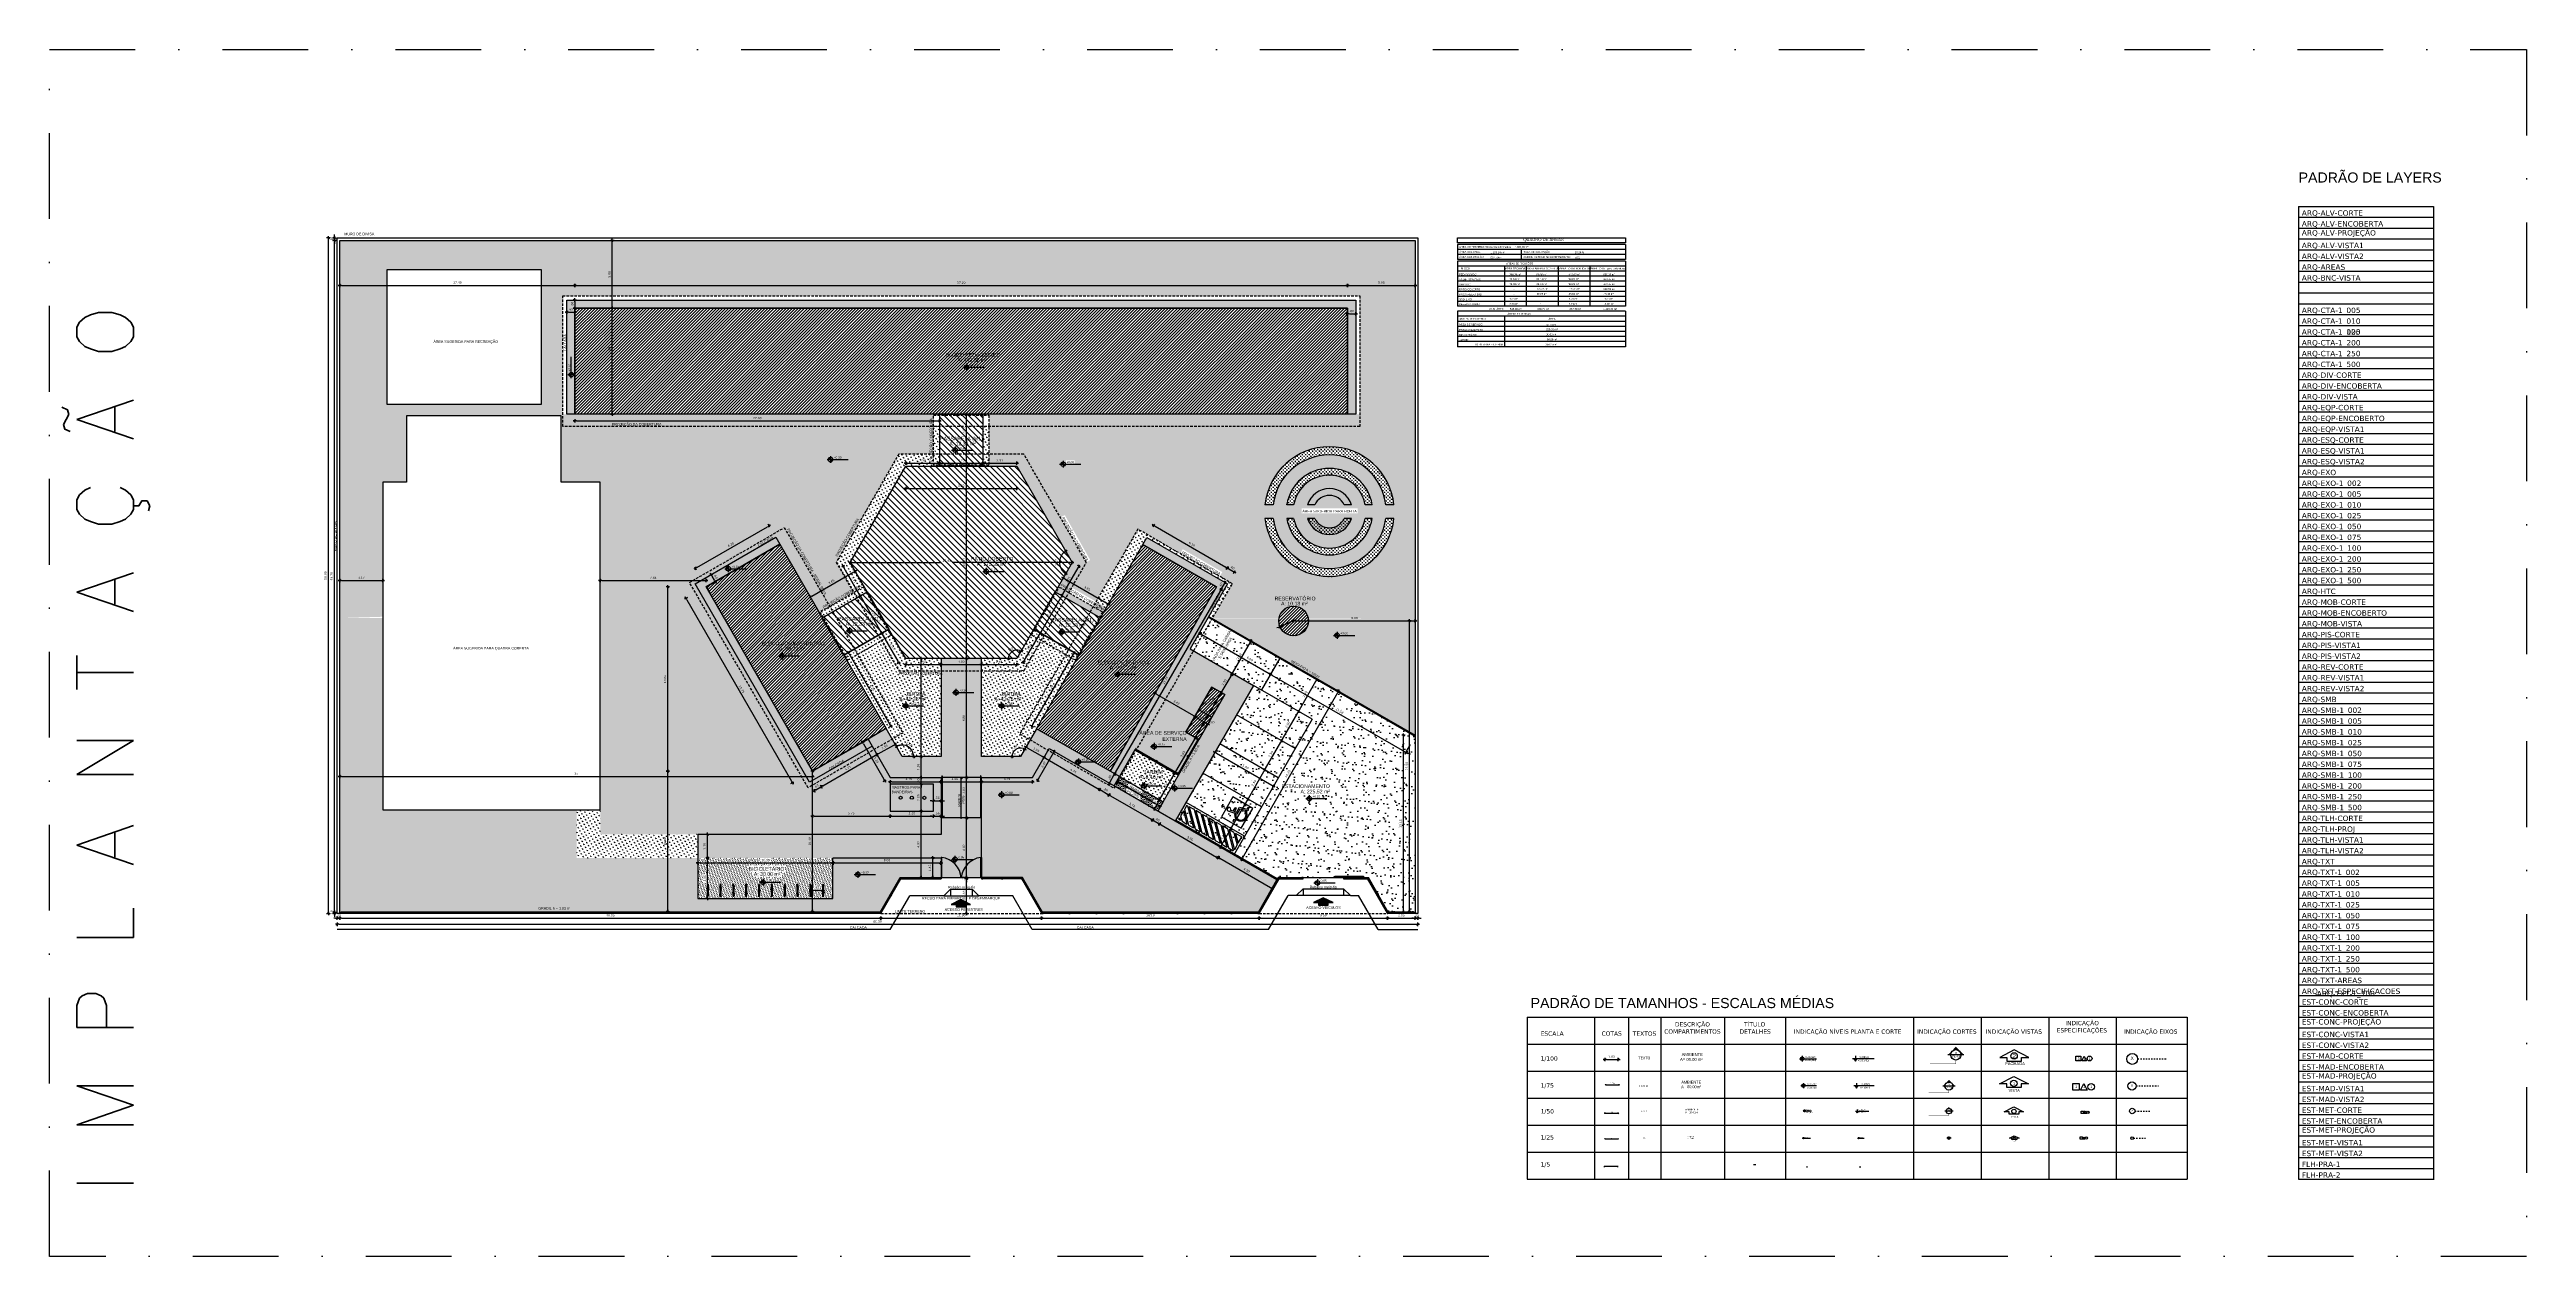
# Model space of a CAD drawing. Extents: x 386 to 569, y 47 to 136.
import ezdxf

# ---------------------------------------------------------------- set-up
doc = ezdxf.new("R2010")
doc.units = 0
doc.header["$LTSCALE"] = 0.005
doc.header["$PDMODE"] = 3
for name, pattern in [('C5', [60, 50, -5, 0, -5]), ('CONTINU', [0]), ('DASHDOT', [25.4, 12.7, -6.35, 0, -6.35]), ('HIDDEN', [9.525, 6.35, -3.175]), ('TRACEJADO_G', [0.375, 0.25, -0.125]), ('TRAÇO-2PTOS_P', [0.625, 0.25, -0.125, 0, -0.125, 0, -0.125])]:
    doc.linetypes.add(name, pattern=pattern)
doc.layers.get('0').update_dxf_attribs({"linetype": 'CONTINUOUS'})
doc.layers.get('DEFPOINTS').update_dxf_attribs({"linetype": 'CONTINUOUS'})
for name, color, linetype in [('251', 251, 'CONTINUOUS'), ('A-COTAS', 1, 'CONTINUOUS'), ('A-MURO', 2, 'CONTINUOUS'), ('A-PARED', 5, 'CONTINUOUS'), ('A-PARED-PISOS', 2, 'CONTINUOUS'), ('A-PAREDE', 5, 'CONTINUOUS'), ('A-PISOS', 2, 'CONTINUOUS'), ('A-PISOS-CTEL', 2, 'TRACEJADO_G'), ('A-PISOS-NIVEL', 1, 'CONTINUOUS'), ('A-PROJCOBERTURA', 7, 'HIDDEN'), ('A-TEXTO', 3, 'CONTINUOUS'), ('AR-PIS', 1, 'CONTINUOUS'), ('AR-VEGETAÇÃO_árvores', 96, 'HIDDEN'), ('ARQ-ALV-CORTE', 4, 'CONTINUOUS'), ('ARQ-ALV-ENCOBERTA', 8, 'HIDDEN'), ('ARQ-ALV-PROJEÇÃO', 8, 'CONTINUOUS'), ('ARQ-ALV-VISTA1', 2, 'CONTINUOUS'), ('ARQ-ALV-VISTA2', 1, 'CONTINUOUS'), ('ARQ-AREAS', 7, 'CONTINUOUS'), ('ARQ-BNC-VISTA', 1, 'CONTINUOUS'), ('ARQ-CTA-1_005', 1, 'C5'), ('ARQ-CTA-1_010', 1, 'C5'), ('ARQ-CTA-1_025', 1, 'CONTINUOUS'), ('ARQ-CTA-1_050', 1, 'CONTINUOUS'), ('ARQ-CTA-1_100', 1, 'CONTINUOUS'), ('ARQ-CTA-1_200', 1, 'C5'), ('ARQ-CTA-1_250', 1, 'CONTINUOUS'), ('ARQ-CTA-1_500', 1, 'CONTINUOUS'), ('ARQ-DIV-CORTE', 2, 'CONTINUOUS'), ('ARQ-DIV-ENCOBERTA', 8, 'CONTINUOUS'), ('ARQ-DIV-VISTA', 1, 'CONTINUOUS'), ('ARQ-EQP-CORTE', 2, 'CONTINUOUS'), ('ARQ-EQP-ENCOBERTO', 8, 'CONTINUOUS'), ('ARQ-EQP-VISTA', 1, 'CONTINUOUS'), ('ARQ-ESQ-CORTE', 3, 'CONTINUOUS'), ('ARQ-ESQ-VISTA1', 2, 'CONTINUOUS'), ('ARQ-ESQ-VISTA2', 1, 'CONTINUOUS'), ('ARQ-EXO', 251, 'C5'), ('ARQ-EXO-1_002', 251, 'C5'), ('ARQ-EXO-1_005', 251, 'C5'), ('ARQ-EXO-1_010', 251, 'C5'), ('ARQ-EXO-1_025', 251, 'C5'), ('ARQ-EXO-1_050', 251, 'C5'), ('ARQ-EXO-1_100', 251, 'C5'), ('ARQ-EXO-1_200', 251, 'C5'), ('ARQ-EXO-1_250', 251, 'C5'), ('ARQ-EXO-1_500', 251, 'C5'), ('ARQ-HTC', 9, 'CONTINUOUS'), ('ARQ-MOB-CORTE', 2, 'CONTINUOUS'), ('ARQ-MOB-ENCOBERTO', 8, 'HIDDEN'), ('ARQ-MOB-VISTA', 1, 'CONTINU'), ('ARQ-PIS-CORTE', 2, 'CONTINUOUS'), ('ARQ-PIS-VISTA', 8, 'CONTINUOUS'), ('ARQ-PIS-VISTA1', 1, 'CONTINUOUS'), ('ARQ-PIS-VISTA2', 2, 'CONTINUOUS'), ('ARQ-REV-CORTE', 2, 'CONTINUOUS'), ('ARQ-REV-VISTA1', 30, 'CONTINUOUS'), ('ARQ-REV-VISTA2', 30, 'CONTINUOUS'), ('ARQ-SMB', 1, 'CONTINUOUS'), ('ARQ-SMB-1_002', 1, 'CONTINUOUS'), ('ARQ-SMB-1_005', 1, 'CONTINU'), ('ARQ-SMB-1_010', 1, 'CONTINUOUS'), ('ARQ-SMB-1_025', 1, 'CONTINUOUS'), ('ARQ-SMB-1_050', 1, 'CONTINUOUS'), ('ARQ-SMB-1_075', 1, 'CONTINUOUS'), ('ARQ-SMB-1_100', 1, 'CONTINUOUS'), ('ARQ-SMB-1_200', 1, 'CONTINUOUS'), ('ARQ-SMB-1_250', 1, 'CONTINUOUS'), ('ARQ-SMB-1_500', 1, 'CONTINUOUS'), ('ARQ-TLH-CORTE', 4, 'CONTINUOUS'), ('ARQ-TLH-PROJ', 8, 'TRAÇO-2PTOS_P'), ('ARQ-TLH-VISTA1', 2, 'CONTINUOUS'), ('ARQ-TLH-VISTA2', 1, 'CONTINUOUS'), ('ARQ-TXT', 2, 'CONTINUOUS'), ('ARQ-TXT-1_002', 2, 'CONTINUOUS'), ('ARQ-TXT-1_005', 2, 'CONTINUOUS'), ('ARQ-TXT-1_010', 2, 'CONTINUOUS'), ('ARQ-TXT-1_025', 2, 'CONTINUOUS'), ('ARQ-TXT-1_050', 2, 'CONTINUOUS'), ('ARQ-TXT-1_075', 2, 'CONTINUOUS'), ('ARQ-TXT-1_100', 2, 'CONTINUOUS'), ('ARQ-TXT-1_200', 2, 'CONTINUOUS'), ('ARQ-TXT-1_250', 2, 'CONTINUOUS'), ('ARQ-TXT-1_500', 2, 'CONTINUOUS'), ('ARQ-TXT-AREAS', 2, 'CONTINUOUS'), ('ARQ-TXT-ESPECIFICACOES', 2, 'CONTINUOUS'), ('EST-CONC-CORTE', 6, 'CONTINUOUS'), ('EST-CONC-ENCOBERTA', 9, 'CONTINUOUS'), ('EST-CONC-PROJEÇÃO', 252, 'CONTINUOUS'), ('EST-CONC-VISTA1', 3, 'CONTINUOUS'), ('EST-CONC-VISTA2', 2, 'CONTINUOUS'), ('EST-MAD-CORTE', 4, 'CONTINUOUS'), ('EST-MAD-ENCOBERTA', 9, 'CONTINUOUS'), ('EST-MAD-PROJEÇÃO', 251, 'CONTINUOUS'), ('EST-MAD-VISTA1', 2, 'CONTINUOUS'), ('EST-MAD-VISTA2', 1, 'CONTINUOUS'), ('EST-MET-CORTE', 5, 'CONTINUOUS'), ('EST-MET-ENCOBERTA', 9, 'CONTINUOUS'), ('EST-MET-PROJEÇÃO', 253, 'CONTINUOUS'), ('EST-MET-VISTA1', 1, 'CONTINUOUS'), ('EST-MET-VISTA2', 8, 'CONTINUOUS'), ('FLH-PRA-01', 1, 'CONTINUOUS'), ('FLH-PRA-02', 6, 'CONTINUOUS'), ('PAREDE2', 140, 'CONTINUOUS'), ('PORTAL_VTA_DIST', 2, 'CONTINUOUS'), ('PORTAL_VTA_PROX', 1, 'CONTINUOUS')]:
    doc.layers.add(name, color=color, linetype=linetype)
doc.styles.add('A20', font='arial.ttf', dxfattribs={"height": 0.2})
doc.styles.add('A26', font='arial.ttf', dxfattribs={"height": 0.26})
doc.styles.add('ESC-50-A20', font='arial.ttf', dxfattribs={"height": 0.1})
doc.styles.add('FNDE Text Cota 0005', font='verdana.ttf', dxfattribs={"height": 0.008})
doc.styles.add('FNDE Text Cota 0075', font='verdana.ttf', dxfattribs={"height": 0.1})
doc.styles.add('FNDE Texto Cota 0025', font='verdana.ttf', dxfattribs={"height": 0.04})
doc.styles.add('FNDE Texto Cota 0050', font='verdana.ttf', dxfattribs={"height": 0.08})
doc.styles.add('FNDE Texto Cota 0100', font='verdana.ttf', dxfattribs={"height": 0.16})
doc.styles.get("Standard").update_dxf_attribs({"font": 'simplex.shx'})
doc.styles.add('STYLE1', font='arial.ttf', dxfattribs={"height": 0.2})
doc.dimstyles.new('FNDE 1-0005', dxfattribs={"dimtxt": 0.008, "dimasz": 0.006, "dimexe": 0.075, "dimexo": 0.0625, "dimgap": 0.0625, "dimtad": 1, "dimdec": 4, "dimdsep": 46, "dimlunit": 6, "dimtxsty": 'FNDE Text Cota 0005', "dimblk": 'ARCHTICK', "dimcen": 0.0015, "dimclrd": 251, "dimclre": 251, "dimclrt": 1, "dimadec": 0, "dimazin": 0, "dimtfac": 1, "dimtdec": 4, "dimtmove": 0, "dimatfit": 3, "dimldrblk": 'ARCHTICK', "dimfxl": 1, "dimtolj": 1, "dimtzin": 0, "dimarcsym": 0})
doc.dimstyles.new('FNDE 1-0025', dxfattribs={"dimscale": 5, "dimtxt": 0.04, "dimasz": 0.0035, "dimexe": 0.15, "dimexo": 0.15, "dimgap": 0.0025, "dimtad": 1, "dimzin": 1, "dimdsep": 46, "dimtxsty": 'FNDE Texto Cota 0025', "dimblk": 'tic', "dimcen": 0.015, "dimdle": 0.15, "dimse1": 1, "dimse2": 1, "dimclrd": 251, "dimclre": 251, "dimclrt": 256, "dimaunit": 1, "dimadec": 3, "dimazin": 0, "dimtfac": 1, "dimtix": 1, "dimtmove": 2, "dimatfit": 3, "dimfxl": 0.15, "dimtvp": 1, "dimtolj": 1, "dimtzin": 0, "dimarcsym": 0})
doc.dimstyles.new('FNDE 1-0050', dxfattribs={"dimscale": 5, "dimtxt": 0.08, "dimasz": 0.01, "dimexe": 0.15, "dimexo": 0.15, "dimgap": 0.01, "dimtad": 1, "dimzin": 1, "dimdsep": 46, "dimtxsty": 'FNDE Texto Cota 0050', "dimblk": 'tic', "dimcen": 0.015, "dimdle": 0.15, "dimse1": 1, "dimse2": 1, "dimclrd": 251, "dimclre": 251, "dimclrt": 1, "dimaunit": 1, "dimadec": 3, "dimazin": 0, "dimtfac": 1, "dimtix": 1, "dimtmove": 2, "dimatfit": 3, "dimfxl": 0.15, "dimtvp": 1, "dimtolj": 1, "dimtzin": 0, "dimarcsym": 0})
doc.dimstyles.new('FNDE 1-0100', dxfattribs={"dimscale": 2.5, "dimtxt": 0.16, "dimasz": 0.05, "dimexe": 0.15, "dimexo": 0.15, "dimgap": 0.05, "dimtad": 1, "dimzin": 4, "dimdsep": 46, "dimtxsty": 'FNDE Texto Cota 0100', "dimblk": 'tic', "dimcen": 0.15, "dimdle": 0.15, "dimse1": 1, "dimse2": 1, "dimclrd": 251, "dimclre": 251, "dimclrt": 256, "dimaunit": 1, "dimadec": 3, "dimazin": 0, "dimtfac": 1, "dimtix": 1, "dimtmove": 2, "dimatfit": 3, "dimldrblk": 'tic', "dimfxl": 0.15, "dimtvp": 1, "dimtolj": 1, "dimtzin": 0, "dimarcsym": 0})
doc.dimstyles.new('FNDE 1-075', dxfattribs={"dimscale": 2.5, "dimtxt": 0.1, "dimasz": 0.015, "dimexe": 0.15, "dimexo": 0.15, "dimgap": 0.015, "dimtad": 1, "dimzin": 4, "dimdsep": 46, "dimtxsty": 'FNDE Text Cota 0075', "dimblk": 'tic', "dimcen": 0.025, "dimdle": 0.15, "dimse1": 1, "dimse2": 1, "dimclrd": 251, "dimclre": 251, "dimclrt": 256, "dimaunit": 1, "dimadec": 3, "dimazin": 0, "dimtfac": 1, "dimtix": 1, "dimtmove": 2, "dimatfit": 3, "dimldrblk": 'DOTSMALL', "dimfxl": 0.15, "dimtvp": 1, "dimtolj": 1, "dimtzin": 0, "dimarcsym": 0})
pattern_1 = [(0, (227.81158, 52.8479), (0.127, 0.127), [0.0635, -0.1905]), (90, (227.84333, 52.81615), (-0.127, 0.127), [0.0635, -0.1905])]
pattern_2 = [(45, (84.715, 34.55552), (-0.1122532, 0.1122532), [])]
pattern_3 = [(165, (84.715, 34.55552), (-0.09420631, -0.10623757), [0, -0.127])]
pattern_4 = [(255, (84.715, 34.55552), (0.127, -0.21997045), [0.047625, -0.31158524]), (210, (84.715, 34.55552), (0.127, -0.21997045), [0.047625, -0.206375]), (300, (84.715, 34.55552), (0.21997045, 0.127), [0.047625, -0.206375])]
pattern_5 = [(135, (84.715, 34.55552), (-0.2245064, -0.2245064), [])]

# ---------------------------------------------------------------- blocks, each defined once
blk = doc.blocks.new('tic')
at = {"color": 251}
for p, q in [((-1, 0), (1, 0)), ((0, -1), (0, 1))]:
    blk.add_line(p, q, dxfattribs=at)
blk.add_line((-0.6, -0.6), (0.6, 0.6))
blk = doc.blocks.new('*D6')
at = {"layer": 'ARQ-CTA-1_100', "color": 251, "lineweight": -2, "ltscale": 0.1, "transparency": 16777216}
blk.add_line((433.97, 97.57), (439.21, 100.59), dxfattribs=at)
at = {"layer": 'DEFPOINTS', "color": 0, "ltscale": 0.1, "transparency": 16777216}
for p in [(439.32, 100.66), (440.11, 99.29, -1.89), (434.65, 96.14, -1.89)]:
    blk.add_point(p, dxfattribs=at)
at = {"layer": 'ARQ-CTA-1_100', "color": 251, "lineweight": -2, "ltscale": 0.1, "transparency": 16777216, "xscale": 0.125, "yscale": 0.125, "zscale": 0.125}
for p, rotation in [((439.32, 100.66), 30.00000000001872), ((433.86, 97.51), 210.0000000000187)]:
    blk.add_blockref('tic', p, dxfattribs=dict(at, rotation=rotation))
at = {"layer": 'ARQ-CTA-1_100', "ltscale": 0.1, "transparency": 16777216, "insert": (436.49, 99.26), "char_height": 0.16, "attachment_point": 5, "rotation": 30, "style": 'FNDE Texto Cota 0100'}
blk.add_mtext('\\A1;6.30', dxfattribs=at)
blk = doc.blocks.new('*D7')
at = {"layer": 'ARQ-CTA-1_100', "color": 251, "lineweight": -2, "ltscale": 0.1, "transparency": 16777216}
blk.add_line((433.23, 95.17), (440.98, 81.75), dxfattribs=at)
at = {"layer": 'DEFPOINTS', "color": 0, "ltscale": 0.1, "transparency": 16777216}
for p in [(434.65, 96.14, -1.89), (441.04, 81.64), (442.29, 82.36)]:
    blk.add_point(p, dxfattribs=at)
at = {"layer": 'ARQ-CTA-1_100', "color": 251, "lineweight": -2, "ltscale": 0.1, "transparency": 16777216, "xscale": 0.125, "yscale": 0.125, "zscale": 0.125}
for p, rotation in [((433.16, 95.28), 120.0000000000209), ((441.04, 81.64), 300.000000000021)]:
    blk.add_blockref('tic', p, dxfattribs=dict(at, rotation=rotation))
at = {"layer": 'ARQ-CTA-1_100', "ltscale": 0.1, "transparency": 16777216, "insert": (437.28, 88.56), "char_height": 0.16, "attachment_point": 5, "rotation": 300, "style": 'FNDE Texto Cota 0100'}
blk.add_mtext('\\A1;15.75', dxfattribs=at)
blk = doc.blocks.new('*D8')
at = {"layer": 'ARQ-CTA-1_100', "color": 251, "lineweight": -2, "ltscale": 0.1, "transparency": 16777216}
blk.add_line((435.28, 96.64), (435.1, 96.94), dxfattribs=at)
at = {"layer": 'DEFPOINTS', "color": 0, "ltscale": 0.1, "transparency": 16777216}
for p in [(435.51, 97.33, -1.89), (435.04, 97.05), (435.81, 96.81, -1.89)]:
    blk.add_point(p, dxfattribs=at)
at = {"layer": 'ARQ-CTA-1_100', "color": 251, "lineweight": -2, "ltscale": 0.1, "transparency": 16777216, "xscale": 0.125, "yscale": 0.125, "zscale": 0.125}
for p, rotation in [((435.04, 97.05), 120.0000000000209), ((435.34, 96.53), 300.000000000021)]:
    blk.add_blockref('tic', p, dxfattribs=dict(at, rotation=rotation))
at = {"layer": 'ARQ-CTA-1_100', "ltscale": 0.1, "transparency": 16777216, "insert": (435.37, 96.9), "char_height": 0.16, "attachment_point": 5, "rotation": 300, "style": 'FNDE Texto Cota 0100'}
blk.add_mtext('\\A1;.60', dxfattribs=at)
blk = doc.blocks.new('*D9')
at = {"layer": 'ARQ-CTA-1_100', "color": 251, "lineweight": -2, "transparency": 16777216}
blk.add_line((467.89, 100.62), (473.13, 97.59), dxfattribs=at)
at = {"layer": 'DEFPOINTS', "color": 0, "transparency": 16777216}
for p in [(466.98, 99.28), (473.24, 97.53), (472.43, 96.14)]:
    blk.add_point(p, dxfattribs=at)
at = {"layer": 'ARQ-CTA-1_100', "color": 251, "lineweight": -2, "transparency": 16777216, "xscale": 0.125, "yscale": 0.125, "zscale": 0.125}
for p, rotation in [((467.78, 100.68), 150.0227978788808), ((473.24, 97.53), 330.0227978788808)]:
    blk.add_blockref('tic', p, dxfattribs=dict(at, rotation=rotation))
at = {"layer": 'ARQ-CTA-1_100', "transparency": 16777216, "insert": (470.61, 99.29), "char_height": 0.16, "attachment_point": 5, "rotation": 330.0228, "style": 'FNDE Texto Cota 0100'}
blk.add_mtext('\\A1;6.30', dxfattribs=at)
blk = doc.blocks.new('Paraplegico')
for p, q in [((134, 172), (119, 239)), ((124, 181), (120, 188)), ((137, 207), (132, 228)), ((137, 207), (167, 207)), ((139, 197), (169, 197)), ((142, 182), (139, 197)), ((169, 197), (167, 207)), ((134, 172), (179, 172)), ((142, 182), (187, 182)), ((179, 172), (194, 114)), ((179, 131), (187, 128)), ((187, 182), (201, 126)), ((219, 120), (194, 114)), ((216, 129), (201, 126)), ((216, 129), (219, 120))]:
    blk.add_line(p, q)
for centre, radius, start, end in [((143, 146), 47.2, 118.7728, 337.7713), ((133, 242), 14.1, 265.5481, 192.3635), ((143, 146), 39.2, 118.7728, 337.7713)]:
    blk.add_arc(centre, radius, start, end)
blk = doc.blocks.new('*D10')
at = {"layer": 'ARQ-CTA-1_100', "color": 251, "lineweight": -2, "transparency": 16777216}
for p, q in [((407.14, 72.19), (407.14, 72.32)), ((407.14, 71.97), (407.14, 72.07)), ((407.14, 71.84), (407.14, 71.72))]:
    blk.add_line(p, q, dxfattribs=at)
at = {"layer": 'DEFPOINTS', "color": 0, "transparency": 16777216}
for p in [(407.14, 72.07), (407.54, 72.07), (407.54, 71.97)]:
    blk.add_point(p, dxfattribs=at)
at = {"layer": 'ARQ-CTA-1_100', "color": 251, "lineweight": -2, "transparency": 16777216, "xscale": 0.125, "yscale": 0.125, "zscale": 0.125}
for p, rotation in [((407.14, 72.07), 270), ((407.14, 71.97), 90)]:
    blk.add_blockref('tic', p, dxfattribs=dict(at, rotation=rotation))
at = {"layer": 'ARQ-CTA-1_100', "transparency": 16777216, "insert": (406.93, 72.02), "char_height": 0.16, "attachment_point": 5, "rotation": 90, "style": 'FNDE Texto Cota 0100'}
blk.add_mtext('\\A1;.10', dxfattribs=at)
blk = doc.blocks.new('*D11')
at = {"layer": 'ARQ-CTA-1_100', "color": 251, "lineweight": -2, "transparency": 16777216}
blk.add_line((407.14, 72.19), (407.14, 121.64), dxfattribs=at)
at = {"layer": 'DEFPOINTS', "color": 0, "transparency": 16777216}
for p in [(407.14, 121.77), (407.54, 121.77), (407.54, 72.07)]:
    blk.add_point(p, dxfattribs=at)
at = {"layer": 'ARQ-CTA-1_100', "color": 251, "lineweight": -2, "transparency": 16777216, "xscale": 0.125, "yscale": 0.125, "zscale": 0.125}
for p, rotation in [((407.14, 121.77), 90), ((407.14, 72.07), 270)]:
    blk.add_blockref('tic', p, dxfattribs=dict(at, rotation=rotation))
at = {"layer": 'ARQ-CTA-1_100', "transparency": 16777216, "insert": (406.93, 96.92), "char_height": 0.16, "attachment_point": 5, "rotation": 90, "style": 'FNDE Texto Cota 0100'}
blk.add_mtext('\\A1;49.70', dxfattribs=at)
blk = doc.blocks.new('*D12')
at = {"layer": 'ARQ-CTA-1_100', "color": 251, "lineweight": -2, "transparency": 16777216}
for p, q in [((407.14, 122.09), (407.14, 122.22)), ((407.14, 121.77), (407.14, 121.97)), ((407.14, 121.64), (407.14, 121.52))]:
    blk.add_line(p, q, dxfattribs=at)
at = {"layer": 'DEFPOINTS', "color": 0, "transparency": 16777216}
for p in [(407.14, 121.97), (407.54, 121.97), (407.54, 121.77)]:
    blk.add_point(p, dxfattribs=at)
at = {"layer": 'ARQ-CTA-1_100', "color": 251, "lineweight": -2, "transparency": 16777216, "xscale": 0.125, "yscale": 0.125, "zscale": 0.125}
for p, rotation in [((407.14, 121.97), 270), ((407.14, 121.77), 90)]:
    blk.add_blockref('tic', p, dxfattribs=dict(at, rotation=rotation))
at = {"layer": 'ARQ-CTA-1_100', "transparency": 16777216, "insert": (406.93, 121.87), "char_height": 0.16, "attachment_point": 5, "rotation": 90, "style": 'FNDE Texto Cota 0100'}
blk.add_mtext('\\A1;.20', dxfattribs=at)
blk = doc.blocks.new('*D13')
at = {"layer": 'ARQ-CTA-1_100', "color": 251, "lineweight": -2, "transparency": 16777216}
blk.add_line((406.69, 72.09), (406.69, 121.84), dxfattribs=at)
at = {"layer": 'DEFPOINTS', "color": 0, "transparency": 16777216}
for p in [(406.69, 121.97), (407.34, 121.97), (407.34, 71.97)]:
    blk.add_point(p, dxfattribs=at)
at = {"layer": 'ARQ-CTA-1_100', "color": 251, "lineweight": -2, "transparency": 16777216, "xscale": 0.125, "yscale": 0.125, "zscale": 0.125}
for p, rotation in [((406.69, 121.97), 90), ((406.69, 71.97), 270)]:
    blk.add_blockref('tic', p, dxfattribs=dict(at, rotation=rotation))
at = {"layer": 'ARQ-CTA-1_100', "transparency": 16777216, "insert": (406.48, 96.97), "char_height": 0.16, "attachment_point": 5, "rotation": 90, "style": 'FNDE Texto Cota 0100'}
blk.add_mtext('\\A1;50.00', dxfattribs=at)
blk = doc.blocks.new('*D14')
at = {"layer": 'ARQ-CTA-1_100', "color": 251, "lineweight": -2, "transparency": 16777216}
blk.add_line((407.47, 71.16), (487.22, 71.16), dxfattribs=at)
at = {"layer": 'DEFPOINTS', "color": 0, "transparency": 16777216}
for p in [(407.34, 71.97), (487.34, 71.97), (487.34, 71.16)]:
    blk.add_point(p, dxfattribs=at)
at = {"layer": 'ARQ-CTA-1_100', "color": 251, "lineweight": -2, "transparency": 16777216, "xscale": 0.125, "yscale": 0.125, "zscale": 0.125, "rotation": 180}
blk.add_blockref('tic', (407.34, 71.16), dxfattribs=at)
at = {"layer": 'ARQ-CTA-1_100', "color": 251, "lineweight": -2, "transparency": 16777216, "xscale": 0.125, "yscale": 0.125, "zscale": 0.125}
blk.add_blockref('tic', (487.34, 71.16), dxfattribs=at)
at = {"layer": 'ARQ-CTA-1_100', "transparency": 16777216, "insert": (447.34, 71.37), "char_height": 0.16, "attachment_point": 5, "style": 'FNDE Texto Cota 0100'}
blk.add_mtext('\\A1;80.00', dxfattribs=at)
blk = doc.blocks.new('*D15')
at = {"layer": 'ARQ-CTA-1_100', "color": 251, "lineweight": -2, "transparency": 16777216}
blk.add_line((426.94, 96.61), (434.53, 96.61), dxfattribs=at)
at = {"layer": 'DEFPOINTS', "color": 0, "transparency": 16777216}
for p in [(426.82, 105.06), (434.65, 96.61), (434.65, 96.14)]:
    blk.add_point(p, dxfattribs=at)
at = {"layer": 'ARQ-CTA-1_100', "color": 251, "lineweight": -2, "transparency": 16777216, "xscale": 0.125, "yscale": 0.125, "zscale": 0.125, "rotation": 180}
blk.add_blockref('tic', (426.82, 96.61), dxfattribs=at)
at = {"layer": 'ARQ-CTA-1_100', "color": 251, "lineweight": -2, "transparency": 16777216, "xscale": 0.125, "yscale": 0.125, "zscale": 0.125}
blk.add_blockref('tic', (434.65, 96.61), dxfattribs=at)
at = {"layer": 'ARQ-CTA-1_100', "transparency": 16777216, "insert": (430.74, 96.82), "char_height": 0.16, "attachment_point": 5, "style": 'FNDE Texto Cota 0100'}
blk.add_mtext('\\A1;7.84', dxfattribs=at)
blk = doc.blocks.new('*D16')
at = {"layer": 'ARQ-CTA-1_100', "color": 251, "lineweight": -2, "transparency": 16777216}
blk.add_line((407.67, 118.45), (424.82, 118.45), dxfattribs=at)
at = {"layer": 'DEFPOINTS', "color": 0, "transparency": 16777216}
for p in [(407.54, 119.53), (424.94, 119.53), (424.94, 118.45)]:
    blk.add_point(p, dxfattribs=at)
at = {"layer": 'ARQ-CTA-1_100', "color": 251, "lineweight": -2, "transparency": 16777216, "xscale": 0.125, "yscale": 0.125, "zscale": 0.125, "rotation": 180}
blk.add_blockref('tic', (407.54, 118.45), dxfattribs=at)
at = {"layer": 'ARQ-CTA-1_100', "color": 251, "lineweight": -2, "transparency": 16777216, "xscale": 0.125, "yscale": 0.125, "zscale": 0.125}
blk.add_blockref('tic', (424.94, 118.45), dxfattribs=at)
at = {"layer": 'ARQ-CTA-1_100', "transparency": 16777216, "insert": (416.24, 118.66), "char_height": 0.16, "attachment_point": 5, "style": 'FNDE Texto Cota 0100'}
blk.add_mtext('\\A1;17.40', dxfattribs=at)
blk = doc.blocks.new('*D17')
at = {"layer": 'ARQ-CTA-1_100', "color": 251, "lineweight": -2, "transparency": 16777216}
blk.add_line((431.82, 72.24), (431.82, 82.37), dxfattribs=at)
at = {"layer": 'DEFPOINTS', "color": 0, "transparency": 16777216}
for p in [(431.82, 82.5), (450.23, 82.5), (447.39, 72.12)]:
    blk.add_point(p, dxfattribs=at)
at = {"layer": 'ARQ-CTA-1_100', "color": 251, "lineweight": -2, "transparency": 16777216, "xscale": 0.125, "yscale": 0.125, "zscale": 0.125}
for p, rotation in [((431.82, 82.5), 90), ((431.82, 72.12), 270)]:
    blk.add_blockref('tic', p, dxfattribs=dict(at, rotation=rotation))
at = {"layer": 'ARQ-CTA-1_100', "transparency": 16777216, "insert": (431.61, 77.31), "char_height": 0.16, "attachment_point": 5, "rotation": 90, "style": 'FNDE Texto Cota 0100'}
blk.add_mtext('\\A1;10.38', dxfattribs=at)
blk = doc.blocks.new('*D18')
at = {"layer": 'ARQ-CTA-1_100', "color": 251, "lineweight": -2, "transparency": 16777216}
blk.add_line((427.71, 109.04), (427.71, 116.64), dxfattribs=at)
at = {"layer": 'DEFPOINTS', "color": 0, "transparency": 16777216}
for p in [(427.71, 116.77), (437.83, 116.77), (437.83, 108.92)]:
    blk.add_point(p, dxfattribs=at)
at = {"layer": 'ARQ-CTA-1_100', "color": 251, "lineweight": -2, "transparency": 16777216, "xscale": 0.125, "yscale": 0.125, "zscale": 0.125}
for p, rotation in [((427.71, 116.77), 90), ((427.71, 108.92), 270)]:
    blk.add_blockref('tic', p, dxfattribs=dict(at, rotation=rotation))
at = {"layer": 'ARQ-CTA-1_100', "transparency": 16777216, "insert": (427.5, 113.67), "char_height": 0.16, "attachment_point": 5, "rotation": 90, "style": 'FNDE Texto Cota 0100'}
blk.add_mtext('\\A1;7.85', dxfattribs=at)
blk = doc.blocks.new('*D19')
at = {"layer": 'ARQ-CTA-1_100', "color": 251, "lineweight": -2, "transparency": 16777216}
blk.add_line((453.93, 72.09), (453.93, 74.39), dxfattribs=at)
at = {"layer": 'DEFPOINTS', "color": 0, "transparency": 16777216}
for p in [(453.93, 74.52), (454.34, 74.52), (459.25, 71.97)]:
    blk.add_point(p, dxfattribs=at)
at = {"layer": 'ARQ-CTA-1_100', "color": 251, "lineweight": -2, "transparency": 16777216, "xscale": 0.125, "yscale": 0.125, "zscale": 0.125}
for p, rotation in [((453.93, 74.52), 90), ((453.93, 71.97), 270)]:
    blk.add_blockref('tic', p, dxfattribs=dict(at, rotation=rotation))
at = {"layer": 'ARQ-CTA-1_100', "transparency": 16777216, "insert": (453.72, 73.42), "char_height": 0.16, "attachment_point": 5, "rotation": 90, "style": 'FNDE Texto Cota 0100'}
blk.add_mtext('\\A1;2.55', dxfattribs=at)
blk = doc.blocks.new('*D20')
at = {"layer": 'ARQ-CTA-1_100', "color": 251, "lineweight": -2, "transparency": 16777216}
for p, q in [((453.93, 74.74), (453.93, 74.87)), ((453.93, 74.52), (453.93, 74.62)), ((453.93, 74.39), (453.93, 74.27))]:
    blk.add_line(p, q, dxfattribs=at)
at = {"layer": 'DEFPOINTS', "color": 0, "transparency": 16777216}
for p in [(453.93, 74.62), (454.34, 74.62), (454.34, 74.52)]:
    blk.add_point(p, dxfattribs=at)
at = {"layer": 'ARQ-CTA-1_100', "color": 251, "lineweight": -2, "transparency": 16777216, "xscale": 0.125, "yscale": 0.125, "zscale": 0.125}
for p, rotation in [((453.93, 74.62), 270), ((453.93, 74.52), 90)]:
    blk.add_blockref('tic', p, dxfattribs=dict(at, rotation=rotation))
at = {"layer": 'ARQ-CTA-1_100', "transparency": 16777216, "insert": (453.72, 74.57), "char_height": 0.16, "attachment_point": 5, "rotation": 90, "style": 'FNDE Texto Cota 0100'}
blk.add_mtext('\\A1;.10', dxfattribs=at)
blk = doc.blocks.new('*D21')
at = {"layer": 'ARQ-CTA-1_100', "color": 251, "lineweight": -2, "transparency": 16777216}
blk.add_line((453.93, 74.74), (453.93, 78.91), dxfattribs=at)
at = {"layer": 'DEFPOINTS', "color": 0, "transparency": 16777216}
for p in [(453.93, 79.03), (454.34, 79.03), (454.34, 74.62)]:
    blk.add_point(p, dxfattribs=at)
at = {"layer": 'ARQ-CTA-1_100', "color": 251, "lineweight": -2, "transparency": 16777216, "xscale": 0.125, "yscale": 0.125, "zscale": 0.125}
for p, rotation in [((453.93, 79.03), 90), ((453.93, 74.62), 270)]:
    blk.add_blockref('tic', p, dxfattribs=dict(at, rotation=rotation))
at = {"layer": 'ARQ-CTA-1_100', "transparency": 16777216, "insert": (453.72, 76.83), "char_height": 0.16, "attachment_point": 5, "rotation": 90, "style": 'FNDE Texto Cota 0100'}
blk.add_mtext('\\A1;4.42', dxfattribs=at)
blk = doc.blocks.new('*D22')
at = {"layer": 'ARQ-CTA-1_100', "color": 251, "lineweight": -2, "transparency": 16777216}
blk.add_line((453.93, 79.16), (453.93, 81.91), dxfattribs=at)
at = {"layer": 'DEFPOINTS', "color": 0, "transparency": 16777216}
for p in [(453.93, 82.03), (455.04, 82.03), (455.04, 79.03)]:
    blk.add_point(p, dxfattribs=at)
at = {"layer": 'ARQ-CTA-1_100', "color": 251, "lineweight": -2, "transparency": 16777216, "xscale": 0.125, "yscale": 0.125, "zscale": 0.125}
for p, rotation in [((453.93, 82.03), 90), ((453.93, 79.03), 270)]:
    blk.add_blockref('tic', p, dxfattribs=dict(at, rotation=rotation))
at = {"layer": 'ARQ-CTA-1_100', "transparency": 16777216, "insert": (453.72, 81.07), "char_height": 0.16, "attachment_point": 5, "rotation": 90, "style": 'FNDE Texto Cota 0100'}
blk.add_mtext('\\A1;3.00', dxfattribs=at)
blk = doc.blocks.new('*D23')
at = {"layer": 'ARQ-CTA-1_100', "color": 251, "lineweight": -2, "transparency": 16777216}
blk.add_line((453.93, 82.16), (453.93, 90.71), dxfattribs=at)
at = {"layer": 'DEFPOINTS', "color": 0, "transparency": 16777216}
for p in [(453.93, 90.83), (455.04, 90.83), (455.04, 82.03)]:
    blk.add_point(p, dxfattribs=at)
at = {"layer": 'ARQ-CTA-1_100', "color": 251, "lineweight": -2, "transparency": 16777216, "xscale": 0.125, "yscale": 0.125, "zscale": 0.125}
for p, rotation in [((453.93, 90.83), 90), ((453.93, 82.03), 270)]:
    blk.add_blockref('tic', p, dxfattribs=dict(at, rotation=rotation))
at = {"layer": 'ARQ-CTA-1_100', "transparency": 16777216, "insert": (453.72, 86.43), "char_height": 0.16, "attachment_point": 5, "rotation": 90, "style": 'FNDE Texto Cota 0100'}
blk.add_mtext('\\A1;8.80', dxfattribs=at)
blk = doc.blocks.new('*D24')
at = {"layer": 'ARQ-CTA-1_100', "color": 251, "lineweight": -2, "transparency": 16777216}
blk.add_line((442.65, 79.17), (448.16, 79.17), dxfattribs=at)
at = {"layer": 'DEFPOINTS', "color": 0, "transparency": 16777216}
for p in [(442.53, 83.59), (448.28, 83.12), (448.28, 79.17)]:
    blk.add_point(p, dxfattribs=at)
at = {"layer": 'ARQ-CTA-1_100', "color": 251, "lineweight": -2, "transparency": 16777216, "xscale": 0.125, "yscale": 0.125, "zscale": 0.125, "rotation": 180}
blk.add_blockref('tic', (442.53, 79.17), dxfattribs=at)
at = {"layer": 'ARQ-CTA-1_100', "color": 251, "lineweight": -2, "transparency": 16777216, "xscale": 0.125, "yscale": 0.125, "zscale": 0.125}
blk.add_blockref('tic', (448.28, 79.17), dxfattribs=at)
at = {"layer": 'ARQ-CTA-1_100', "transparency": 16777216, "insert": (445.4, 79.38), "char_height": 0.16, "attachment_point": 5, "style": 'FNDE Texto Cota 0100'}
blk.add_mtext('\\A1;5.75', dxfattribs=at)
blk = doc.blocks.new('*D25')
at = {"layer": 'ARQ-CTA-1_100', "color": 251, "lineweight": -2, "ltscale": 0.1, "transparency": 16777216}
blk.add_line((442.78, 81.12), (443.08, 81.29), dxfattribs=at)
at = {"layer": 'DEFPOINTS', "color": 0, "ltscale": 0.1, "transparency": 16777216}
for p in [(442.31, 81.68), (442.83, 81.98), (443.19, 81.35)]:
    blk.add_point(p, dxfattribs=at)
at = {"layer": 'ARQ-CTA-1_100', "color": 251, "lineweight": -2, "ltscale": 0.1, "transparency": 16777216, "xscale": 0.125, "yscale": 0.125, "zscale": 0.125}
for p, rotation in [((442.67, 81.05), 209.9999971218294), ((443.19, 81.35), 29.9999971218294)]:
    blk.add_blockref('tic', p, dxfattribs=dict(at, rotation=rotation))
at = {"layer": 'ARQ-CTA-1_100', "ltscale": 0.1, "transparency": 16777216, "insert": (442.82, 81.39), "char_height": 0.16, "attachment_point": 5, "rotation": 30, "style": 'FNDE Texto Cota 0100'}
blk.add_mtext('\\A1;.60', dxfattribs=at)
blk = doc.blocks.new('*D26')
at = {"layer": 'ARQ-CTA-1_100', "color": 251, "lineweight": -2, "ltscale": 0.1, "transparency": 16777216}
blk.add_line((443.3, 81.42), (447.19, 83.67), dxfattribs=at)
at = {"layer": 'DEFPOINTS', "color": 0, "ltscale": 0.1, "transparency": 16777216}
for p in [(446.64, 84.87), (447.3, 83.73), (442.53, 82.5)]:
    blk.add_point(p, dxfattribs=at)
at = {"layer": 'ARQ-CTA-1_100', "color": 251, "lineweight": -2, "ltscale": 0.1, "transparency": 16777216, "xscale": 0.125, "yscale": 0.125, "zscale": 0.125}
for p, rotation in [((447.3, 83.73), 30.00000000001317), ((443.19, 81.35), 210.0000000000132)]:
    blk.add_blockref('tic', p, dxfattribs=dict(at, rotation=rotation))
at = {"layer": 'ARQ-CTA-1_100', "ltscale": 0.1, "transparency": 16777216, "insert": (445.14, 82.72), "char_height": 0.16, "attachment_point": 5, "rotation": 30, "style": 'FNDE Texto Cota 0100'}
blk.add_mtext('\\A1;4.75', dxfattribs=at)
blk = doc.blocks.new('*D27')
at = {"layer": 'ARQ-CTA-1_100', "color": 251, "lineweight": -2, "ltscale": 0.1, "transparency": 16777216}
blk.add_line((447.4, 83.79), (448.54, 84.43), dxfattribs=at)
at = {"layer": 'DEFPOINTS', "color": 0, "ltscale": 0.1, "transparency": 16777216}
for p in [(446.64, 84.87), (448, 85.64), (448.65, 84.49)]:
    blk.add_point(p, dxfattribs=at)
at = {"layer": 'ARQ-CTA-1_100', "color": 251, "lineweight": -2, "ltscale": 0.1, "transparency": 16777216, "xscale": 0.125, "yscale": 0.125, "zscale": 0.125}
for p, rotation in [((448.65, 84.49), 29.47066416716281), ((447.29, 83.72), 209.4706641671628)]:
    blk.add_blockref('tic', p, dxfattribs=dict(at, rotation=rotation))
at = {"layer": 'ARQ-CTA-1_100', "ltscale": 0.1, "transparency": 16777216, "insert": (447.87, 84.29), "char_height": 0.16, "attachment_point": 5, "rotation": 29.4707, "style": 'FNDE Texto Cota 0100'}
blk.add_mtext('\\A1;1.55', dxfattribs=at)
blk = doc.blocks.new('*D28')
at = {"layer": 'ARQ-CTA-1_100', "color": 251, "lineweight": -2, "ltscale": 0.1, "transparency": 16777216}
blk.add_line((442.48, 95.44), (445.59, 97.24), dxfattribs=at)
at = {"layer": 'DEFPOINTS', "color": 0, "ltscale": 0.1, "transparency": 16777216}
for p in [(445.7, 97.3), (446.58, 95.78), (443.25, 93.85)]:
    blk.add_point(p, dxfattribs=at)
at = {"layer": 'ARQ-CTA-1_100', "color": 251, "lineweight": -2, "ltscale": 0.1, "transparency": 16777216, "xscale": 0.125, "yscale": 0.125, "zscale": 0.125}
for p, rotation in [((445.7, 97.3), 30.00000000002057), ((442.37, 95.38), 210.0000000000206)]:
    blk.add_blockref('tic', p, dxfattribs=dict(at, rotation=rotation))
at = {"layer": 'ARQ-CTA-1_100', "ltscale": 0.1, "transparency": 16777216, "insert": (443.93, 96.52), "char_height": 0.16, "attachment_point": 5, "rotation": 30, "style": 'FNDE Texto Cota 0100'}
blk.add_mtext('\\A1;3.85', dxfattribs=at)
blk = doc.blocks.new('*D29')
at = {"layer": 'ARQ-CTA-1_100', "color": 251, "lineweight": -2, "transparency": 16777216}
blk.add_line((458.43, 84.23), (459.56, 83.58), dxfattribs=at)
at = {"layer": 'DEFPOINTS', "color": 0, "transparency": 16777216}
for p in [(459.11, 85.64), (460.45, 84.87), (459.67, 83.51)]:
    blk.add_point(p, dxfattribs=at)
at = {"layer": 'ARQ-CTA-1_100', "color": 251, "lineweight": -2, "transparency": 16777216, "xscale": 0.125, "yscale": 0.125, "zscale": 0.125}
for p, rotation in [((458.33, 84.29), 150.0227978789123), ((459.67, 83.51), 330.0227978789123)]:
    blk.add_blockref('tic', p, dxfattribs=dict(at, rotation=rotation))
at = {"layer": 'ARQ-CTA-1_100', "transparency": 16777216, "insert": (459.1, 84.08), "char_height": 0.16, "attachment_point": 5, "rotation": 330.0228, "style": 'FNDE Texto Cota 0100'}
blk.add_mtext('\\A1;1.55', dxfattribs=at)
blk = doc.blocks.new('*D30')
at = {"layer": 'ARQ-CTA-1_100', "color": 251, "lineweight": -2, "transparency": 16777216}
blk.add_line((459.78, 83.45), (463.67, 81.2), dxfattribs=at)
at = {"layer": 'DEFPOINTS', "color": 0, "transparency": 16777216}
for p in [(460.45, 84.87), (463.78, 81.14), (464.56, 82.49)]:
    blk.add_point(p, dxfattribs=at)
at = {"layer": 'ARQ-CTA-1_100', "color": 251, "lineweight": -2, "transparency": 16777216, "xscale": 0.125, "yscale": 0.125, "zscale": 0.125}
for p, rotation in [((459.67, 83.51), 150.0227978788744), ((463.78, 81.14), 330.0227978788744)]:
    blk.add_blockref('tic', p, dxfattribs=dict(at, rotation=rotation))
at = {"layer": 'ARQ-CTA-1_100', "transparency": 16777216, "insert": (461.83, 82.51), "char_height": 0.16, "attachment_point": 5, "rotation": 330.0228, "style": 'FNDE Texto Cota 0100'}
blk.add_mtext('\\A1;4.75', dxfattribs=at)
blk = doc.blocks.new('*D31')
at = {"layer": 'ARQ-CTA-1_100', "color": 251, "lineweight": -2, "transparency": 16777216}
blk.add_line((463.89, 81.08), (464.37, 80.8), dxfattribs=at)
at = {"layer": 'DEFPOINTS', "color": 0, "transparency": 16777216}
for p in [(464.48, 80.74), (464.56, 82.49), (465.26, 82.09)]:
    blk.add_point(p, dxfattribs=at)
at = {"layer": 'ARQ-CTA-1_100', "color": 251, "lineweight": -2, "transparency": 16777216, "xscale": 0.125, "yscale": 0.125, "zscale": 0.125}
for p, rotation in [((463.78, 81.14), 150.0227978788753), ((464.48, 80.74), 330.0227978788753)]:
    blk.add_blockref('tic', p, dxfattribs=dict(at, rotation=rotation))
at = {"layer": 'ARQ-CTA-1_100', "transparency": 16777216, "insert": (464.23, 81.12), "char_height": 0.16, "attachment_point": 5, "rotation": 330.0228, "style": 'FNDE Texto Cota 0100'}
blk.add_mtext('\\A1;.80', dxfattribs=at)
blk = doc.blocks.new('*D32')
at = {"layer": 'ARQ-CTA-1_100', "color": 251, "lineweight": -2, "transparency": 16777216}
blk.add_line((464.58, 80.68), (467.59, 78.94), dxfattribs=at)
at = {"layer": 'DEFPOINTS', "color": 0, "transparency": 16777216}
for p in [(464.86, 81.4), (467.7, 78.88), (468.08, 79.54)]:
    blk.add_point(p, dxfattribs=at)
at = {"layer": 'ARQ-CTA-1_100', "color": 251, "lineweight": -2, "transparency": 16777216, "xscale": 0.125, "yscale": 0.125, "zscale": 0.125}
for p, rotation in [((464.48, 80.74), 150.0227978788654), ((467.7, 78.88), 330.0227978788654)]:
    blk.add_blockref('tic', p, dxfattribs=dict(at, rotation=rotation))
at = {"layer": 'ARQ-CTA-1_100', "transparency": 16777216, "insert": (466.19, 79.99), "char_height": 0.16, "attachment_point": 5, "rotation": 330.0228, "style": 'FNDE Texto Cota 0100'}
blk.add_mtext('\\A1;3.72', dxfattribs=at)
blk = doc.blocks.new('*D33')
at = {"layer": 'ARQ-CTA-1_100', "color": 251, "lineweight": -2, "transparency": 16777216}
blk.add_line((467.81, 78.82), (468.11, 78.64), dxfattribs=at)
at = {"layer": 'DEFPOINTS', "color": 0, "transparency": 16777216}
for p in [(468.08, 79.54), (468.6, 79.24), (468.22, 78.58)]:
    blk.add_point(p, dxfattribs=at)
at = {"layer": 'ARQ-CTA-1_100', "color": 251, "lineweight": -2, "transparency": 16777216, "xscale": 0.125, "yscale": 0.125, "zscale": 0.125}
for p, rotation in [((467.7, 78.88), 150.0227979136249), ((468.22, 78.58), 330.0227979136249)]:
    blk.add_blockref('tic', p, dxfattribs=dict(at, rotation=rotation))
at = {"layer": 'ARQ-CTA-1_100', "transparency": 16777216, "insert": (468.06, 78.91), "char_height": 0.16, "attachment_point": 5, "rotation": 330.0228, "style": 'FNDE Texto Cota 0100'}
blk.add_mtext('\\A1;.60', dxfattribs=at)
blk = doc.blocks.new('*D34')
at = {"layer": 'ARQ-CTA-1_100', "color": 251, "lineweight": -2, "transparency": 16777216}
blk.add_line((468.33, 78.52), (472.44, 76.14), dxfattribs=at)
at = {"layer": 'DEFPOINTS', "color": 0, "transparency": 16777216}
for p in [(468.65, 79.33), (472.55, 76.08), (472.98, 76.83)]:
    blk.add_point(p, dxfattribs=at)
at = {"layer": 'ARQ-CTA-1_100', "color": 251, "lineweight": -2, "transparency": 16777216, "xscale": 0.125, "yscale": 0.125, "zscale": 0.125}
for p, rotation in [((468.22, 78.58), 150.0227978788676), ((472.55, 76.08), 330.0227978788676)]:
    blk.add_blockref('tic', p, dxfattribs=dict(at, rotation=rotation))
at = {"layer": 'ARQ-CTA-1_100', "transparency": 16777216, "insert": (470.49, 77.51), "char_height": 0.16, "attachment_point": 5, "rotation": 330.0228, "style": 'FNDE Texto Cota 0100'}
blk.add_mtext('\\A1;5.00', dxfattribs=at)
blk = doc.blocks.new('*D35')
at = {"layer": 'ARQ-CTA-1_100', "color": 251, "lineweight": -2, "transparency": 16777216}
blk.add_line((472.68, 76.06), (476.44, 73.89), dxfattribs=at)
at = {"layer": 'DEFPOINTS', "color": 0, "transparency": 16777216}
for p in [(473.01, 76.87), (476.55, 73.83), (476.98, 74.58)]:
    blk.add_point(p, dxfattribs=at)
at = {"layer": 'ARQ-CTA-1_100', "color": 251, "lineweight": -2, "transparency": 16777216, "xscale": 0.125, "yscale": 0.125, "zscale": 0.125}
for p, rotation in [((472.58, 76.13), 149.999999999988), ((476.55, 73.83), 329.9999999999879)]:
    blk.add_blockref('tic', p, dxfattribs=dict(at, rotation=rotation))
at = {"layer": 'ARQ-CTA-1_100', "transparency": 16777216, "insert": (474.67, 75.16), "char_height": 0.16, "attachment_point": 5, "rotation": 330, "style": 'FNDE Texto Cota 0100'}
blk.add_mtext('\\A1;4.59', dxfattribs=at)
blk = doc.blocks.new('*D36')
at = {"layer": 'ARQ-CTA-1_100', "color": 251, "lineweight": -2, "transparency": 16777216}
blk.add_line((472.77, 76.98), (473.45, 78.15), dxfattribs=at)
at = {"layer": 'DEFPOINTS', "color": 0, "transparency": 16777216}
for p in [(468.17, 81.33), (467.37, 79.95), (473.51, 78.26)]:
    blk.add_point(p, dxfattribs=at)
at = {"layer": 'ARQ-CTA-1_100', "color": 251, "lineweight": -2, "transparency": 16777216, "xscale": 0.125, "yscale": 0.125, "zscale": 0.125}
for p, rotation in [((472.71, 76.87), 240.0227940211924), ((473.51, 78.26), 60.0227940211924)]:
    blk.add_blockref('tic', p, dxfattribs=dict(at, rotation=rotation))
at = {"layer": 'ARQ-CTA-1_100', "transparency": 16777216, "insert": (472.93, 77.67), "char_height": 0.16, "attachment_point": 5, "rotation": 60.0228, "style": 'FNDE Texto Cota 0100'}
blk.add_mtext('\\A1;1.60', dxfattribs=at)
blk = doc.blocks.new('*D37')
at = {"layer": 'ARQ-CTA-1_100', "color": 251, "lineweight": -2, "transparency": 16777216}
blk.add_line((473.57, 78.36), (474.7, 80.31), dxfattribs=at)
at = {"layer": 'DEFPOINTS', "color": 0, "transparency": 16777216}
for p in [(473.84, 80.95), (474.76, 80.42), (472.59, 78.79)]:
    blk.add_point(p, dxfattribs=at)
at = {"layer": 'ARQ-CTA-1_100', "color": 251, "lineweight": -2, "transparency": 16777216, "xscale": 0.125, "yscale": 0.125, "zscale": 0.125}
for p, rotation in [((474.76, 80.42), 60.02287273751536), ((473.51, 78.26), 240.0228727375154)]:
    blk.add_blockref('tic', p, dxfattribs=dict(at, rotation=rotation))
at = {"layer": 'ARQ-CTA-1_100', "transparency": 16777216, "insert": (473.96, 79.44), "char_height": 0.16, "attachment_point": 5, "rotation": 60.0229, "style": 'FNDE Texto Cota 0100'}
blk.add_mtext('\\A1;2.50', dxfattribs=at)
blk = doc.blocks.new('*D38')
at = {"layer": 'ARQ-CTA-1_100', "color": 251, "lineweight": -2, "transparency": 16777216}
blk.add_line((474.82, 80.53), (475.95, 82.48), dxfattribs=at)
at = {"layer": 'DEFPOINTS', "color": 0, "transparency": 16777216}
for p in [(475.09, 83.12), (476.01, 82.59), (473.84, 80.95)]:
    blk.add_point(p, dxfattribs=at)
at = {"layer": 'ARQ-CTA-1_100', "color": 251, "lineweight": -2, "transparency": 16777216, "xscale": 0.125, "yscale": 0.125, "zscale": 0.125}
for p, rotation in [((476.01, 82.59), 60.02272435698743), ((474.76, 80.42), 240.0227243569874)]:
    blk.add_blockref('tic', p, dxfattribs=dict(at, rotation=rotation))
at = {"layer": 'ARQ-CTA-1_100', "transparency": 16777216, "insert": (475.2, 81.61), "char_height": 0.16, "attachment_point": 5, "rotation": 60.0227, "style": 'FNDE Texto Cota 0100'}
blk.add_mtext('\\A1;2.50', dxfattribs=at)
blk = doc.blocks.new('*D39')
at = {"layer": 'ARQ-CTA-1_100', "color": 251, "lineweight": -2, "transparency": 16777216}
blk.add_line((476.07, 82.69), (477.2, 84.64), dxfattribs=at)
at = {"layer": 'DEFPOINTS', "color": 0, "transparency": 16777216}
for p in [(476.34, 85.28), (477.26, 84.75), (475.09, 83.12)]:
    blk.add_point(p, dxfattribs=at)
at = {"layer": 'ARQ-CTA-1_100', "color": 251, "lineweight": -2, "transparency": 16777216, "xscale": 0.125, "yscale": 0.125, "zscale": 0.125}
for p, rotation in [((477.26, 84.75), 60.02279787886788), ((476.01, 82.59), 240.0227978788679)]:
    blk.add_blockref('tic', p, dxfattribs=dict(at, rotation=rotation))
at = {"layer": 'ARQ-CTA-1_100', "transparency": 16777216, "insert": (476.45, 83.77), "char_height": 0.16, "attachment_point": 5, "rotation": 60.0228, "style": 'FNDE Texto Cota 0100'}
blk.add_mtext('\\A1;2.50', dxfattribs=at)
blk = doc.blocks.new('*D40')
at = {"layer": 'ARQ-CTA-1_100', "color": 251, "lineweight": -2, "transparency": 16777216}
blk.add_line((477.32, 84.86), (478.45, 86.81), dxfattribs=at)
at = {"layer": 'DEFPOINTS', "color": 0, "transparency": 16777216}
for p in [(477.59, 87.45), (478.51, 86.92), (476.34, 85.28)]:
    blk.add_point(p, dxfattribs=at)
at = {"layer": 'ARQ-CTA-1_100', "color": 251, "lineweight": -2, "transparency": 16777216, "xscale": 0.125, "yscale": 0.125, "zscale": 0.125}
for p, rotation in [((478.51, 86.92), 60.02279787886675), ((477.26, 84.75), 240.0227978788668)]:
    blk.add_blockref('tic', p, dxfattribs=dict(at, rotation=rotation))
at = {"layer": 'ARQ-CTA-1_100', "transparency": 16777216, "insert": (477.7, 85.94), "char_height": 0.16, "attachment_point": 5, "rotation": 60.0228, "style": 'FNDE Texto Cota 0100'}
blk.add_mtext('\\A1;2.50', dxfattribs=at)
blk = doc.blocks.new('*D41')
at = {"layer": 'ARQ-CTA-1_100', "color": 251, "lineweight": -2, "transparency": 16777216}
blk.add_line((478.57, 87.03), (479.79, 89.15), dxfattribs=at)
at = {"layer": 'DEFPOINTS', "color": 0, "transparency": 16777216}
for p in [(478.94, 89.79), (479.86, 89.26), (477.59, 87.45)]:
    blk.add_point(p, dxfattribs=at)
at = {"layer": 'ARQ-CTA-1_100', "color": 251, "lineweight": -2, "transparency": 16777216, "xscale": 0.125, "yscale": 0.125, "zscale": 0.125}
for p, rotation in [((479.86, 89.26), 60.02279787886801), ((478.51, 86.92), 240.022797878868)]:
    blk.add_blockref('tic', p, dxfattribs=dict(at, rotation=rotation))
at = {"layer": 'ARQ-CTA-1_100', "transparency": 16777216, "insert": (479, 88.19), "char_height": 0.16, "attachment_point": 5, "rotation": 60.0228, "style": 'FNDE Texto Cota 0100'}
blk.add_mtext('\\A1;2.70', dxfattribs=at)
blk = doc.blocks.new('*D42')
at = {"layer": 'ARQ-CTA-1_100', "color": 251, "lineweight": -2, "transparency": 16777216}
blk.add_line((474.36, 76.06), (481.41, 88.32), dxfattribs=at)
at = {"layer": 'DEFPOINTS', "color": 0, "transparency": 16777216}
for p in [(481.47, 88.43), (483.75, 87.13), (476.57, 74.64)]:
    blk.add_point(p, dxfattribs=at)
at = {"layer": 'ARQ-CTA-1_100', "color": 251, "lineweight": -2, "transparency": 16777216, "xscale": 0.125, "yscale": 0.125, "zscale": 0.125}
for p, rotation in [((481.47, 88.43), 60.11396179514451), ((474.3, 75.95), 240.1139617951445)]:
    blk.add_blockref('tic', p, dxfattribs=dict(at, rotation=rotation))
at = {"layer": 'ARQ-CTA-1_100', "transparency": 16777216, "insert": (477.7, 82.3), "char_height": 0.16, "attachment_point": 5, "rotation": 60.114, "style": 'FNDE Texto Cota 0100'}
blk.add_mtext('\\A1;14.40', dxfattribs=at)
blk = doc.blocks.new('*D43')
at = {"layer": 'ARQ-CTA-1_100', "color": 251, "lineweight": -2, "transparency": 16777216}
blk.add_line((471.35, 92.61), (476.33, 89.73), dxfattribs=at)
at = {"layer": 'DEFPOINTS', "color": 0, "transparency": 16777216}
for p in [(470.98, 92.22), (476.18, 89.22), (476.44, 89.67)]:
    blk.add_point(p, dxfattribs=at)
at = {"layer": 'ARQ-CTA-1_100', "color": 251, "lineweight": -2, "transparency": 16777216, "xscale": 0.125, "yscale": 0.125, "zscale": 0.125}
for p, rotation in [((471.24, 92.67), 150.0227978788753), ((476.44, 89.67), 330.0227978788753)]:
    blk.add_blockref('tic', p, dxfattribs=dict(at, rotation=rotation))
at = {"layer": 'ARQ-CTA-1_100', "transparency": 16777216, "insert": (474.9, 90.8), "char_height": 0.16, "attachment_point": 5, "rotation": 330.0228, "style": 'FNDE Texto Cota 0100'}
blk.add_mtext('\\A1;6.00', dxfattribs=at)
blk = doc.blocks.new('*D44')
at = {"layer": 'ARQ-CTA-1_100', "color": 251, "lineweight": -2, "transparency": 16777216}
blk.add_line((467.99, 88.19), (470.74, 86.61), dxfattribs=at)
at = {"layer": 'DEFPOINTS', "color": 0, "transparency": 16777216}
for p in [(467.89, 88.25), (470.85, 86.54), (470.85, 86.54)]:
    blk.add_point(p, dxfattribs=at)
at = {"layer": 'ARQ-CTA-1_100', "color": 251, "lineweight": -2, "transparency": 16777216, "xscale": 0.125, "yscale": 0.125, "zscale": 0.125}
for p, rotation in [((467.89, 88.25), 150.022797878986), ((470.85, 86.54), 330.022797878986)]:
    blk.add_blockref('tic', p, dxfattribs=dict(at, rotation=rotation))
at = {"layer": 'ARQ-CTA-1_100', "transparency": 16777216, "insert": (469.47, 87.58), "char_height": 0.16, "attachment_point": 5, "rotation": 330.0228, "style": 'FNDE Texto Cota 0100'}
blk.add_mtext('\\A1;3.42', dxfattribs=at)
blk = doc.blocks.new('*D45')
at = {"layer": 'ARQ-CTA-1_100', "color": 251, "lineweight": -2, "transparency": 16777216}
blk.add_line((476.54, 89.61), (486.35, 83.94), dxfattribs=at)
at = {"layer": 'DEFPOINTS', "color": 0, "transparency": 16777216}
for p in [(477.11, 90.84), (487.14, 85.04), (486.46, 83.87)]:
    blk.add_point(p, dxfattribs=at)
at = {"layer": 'ARQ-CTA-1_100', "color": 251, "lineweight": -2, "transparency": 16777216, "xscale": 0.125, "yscale": 0.125, "zscale": 0.125}
for p, rotation in [((476.44, 89.67), 149.9598065014095), ((486.46, 83.87), 329.9598065014096)]:
    blk.add_blockref('tic', p, dxfattribs=dict(at, rotation=rotation))
at = {"layer": 'ARQ-CTA-1_100', "transparency": 16777216, "insert": (481.55, 86.95), "char_height": 0.16, "attachment_point": 5, "rotation": 329.9598, "style": 'FNDE Texto Cota 0100'}
blk.add_mtext('\\A1;11.58', dxfattribs=at)
blk = doc.blocks.new('*D46')
at = {"layer": 'ARQ-CTA-1_100', "color": 251, "lineweight": -2, "transparency": 16777216}
blk.add_line((467.89, 79.79), (468.17, 80.27), dxfattribs=at)
at = {"layer": 'DEFPOINTS', "color": 0, "transparency": 16777216}
for p in [(468.08, 79.54), (468.23, 80.38), (468.48, 80.23)]:
    blk.add_point(p, dxfattribs=at)
at = {"layer": 'ARQ-CTA-1_100', "color": 251, "lineweight": -2, "transparency": 16777216, "xscale": 0.125, "yscale": 0.125, "zscale": 0.125}
for p, rotation in [((467.83, 79.69), 240.0227978788777), ((468.23, 80.38), 60.02279787887772)]:
    blk.add_blockref('tic', p, dxfattribs=dict(at, rotation=rotation))
at = {"layer": 'ARQ-CTA-1_100', "transparency": 16777216, "insert": (467.85, 80.14), "char_height": 0.16, "attachment_point": 5, "rotation": 60.0228, "style": 'FNDE Texto Cota 0100'}
blk.add_mtext('\\A1;.80', dxfattribs=at)
blk = doc.blocks.new('*D47')
at = {"layer": 'ARQ-CTA-1_100', "color": 251, "lineweight": -2, "transparency": 16777216}
blk.add_line((468.29, 80.49), (469.3, 82.24), dxfattribs=at)
at = {"layer": 'DEFPOINTS', "color": 0, "transparency": 16777216}
for p in [(469.37, 82.35), (469.62, 82.2), (468.48, 80.23)]:
    blk.add_point(p, dxfattribs=at)
at = {"layer": 'ARQ-CTA-1_100', "color": 251, "lineweight": -2, "transparency": 16777216, "xscale": 0.125, "yscale": 0.125, "zscale": 0.125}
for p, rotation in [((469.37, 82.35), 60.02279787886472), ((468.23, 80.38), 240.0227978788648)]:
    blk.add_blockref('tic', p, dxfattribs=dict(at, rotation=rotation))
at = {"layer": 'ARQ-CTA-1_100', "transparency": 16777216, "insert": (468.62, 81.47), "char_height": 0.16, "attachment_point": 5, "rotation": 60.0228, "style": 'FNDE Texto Cota 0100'}
blk.add_mtext('\\A1;2.27', dxfattribs=at)
blk = doc.blocks.new('*D48')
at = {"layer": 'ARQ-CTA-1_100', "color": 251, "lineweight": -2, "transparency": 16777216}
blk.add_line((469.43, 82.46), (470.82, 84.86), dxfattribs=at)
at = {"layer": 'DEFPOINTS', "color": 0, "transparency": 16777216}
for p in [(470.88, 84.97), (471.13, 84.82), (469.62, 82.2)]:
    blk.add_point(p, dxfattribs=at)
at = {"layer": 'ARQ-CTA-1_100', "color": 251, "lineweight": -2, "transparency": 16777216, "xscale": 0.125, "yscale": 0.125, "zscale": 0.125}
for p, rotation in [((470.88, 84.97), 60.02279787886665), ((469.37, 82.35), 240.0227978788667)]:
    blk.add_blockref('tic', p, dxfattribs=dict(at, rotation=rotation))
at = {"layer": 'ARQ-CTA-1_100', "transparency": 16777216, "insert": (469.94, 83.76), "char_height": 0.16, "attachment_point": 5, "rotation": 60.0228, "style": 'FNDE Texto Cota 0100'}
blk.add_mtext('\\A1;3.03', dxfattribs=at)
blk = doc.blocks.new('*D49')
at = {"layer": 'ARQ-CTA-1_100', "color": 251, "lineweight": -2, "transparency": 16777216}
blk.add_line((472.86, 88.42), (473.51, 89.54), dxfattribs=at)
at = {"layer": 'DEFPOINTS', "color": 0, "transparency": 16777216}
for p in [(473.05, 88.16), (473.57, 89.65), (473.83, 89.5)]:
    blk.add_point(p, dxfattribs=at)
at = {"layer": 'ARQ-CTA-1_100', "color": 251, "lineweight": -2, "transparency": 16777216, "xscale": 0.125, "yscale": 0.125, "zscale": 0.125}
for p, rotation in [((472.79, 88.31), 240.0227978788734), ((473.57, 89.65), 60.0227978788734)]:
    blk.add_blockref('tic', p, dxfattribs=dict(at, rotation=rotation))
at = {"layer": 'ARQ-CTA-1_100', "transparency": 16777216, "insert": (473, 89.08), "char_height": 0.16, "attachment_point": 5, "rotation": 60.0228, "style": 'FNDE Texto Cota 0100'}
blk.add_mtext('\\A1;1.55', dxfattribs=at)
blk = doc.blocks.new('*D50')
at = {"layer": 'ARQ-CTA-1_100', "color": 251, "lineweight": -2, "transparency": 16777216}
blk.add_line((473.63, 89.76), (474.94, 92.04), dxfattribs=at)
at = {"layer": 'DEFPOINTS', "color": 0, "transparency": 16777216}
for p in [(475, 92.15), (475.7, 91.75), (474.26, 89.25)]:
    blk.add_point(p, dxfattribs=at)
at = {"layer": 'ARQ-CTA-1_100', "color": 251, "lineweight": -2, "transparency": 16777216, "xscale": 0.125, "yscale": 0.125, "zscale": 0.125}
for p, rotation in [((475, 92.15), 60.11396179514487), ((473.57, 89.65), 240.1139617951449)]:
    blk.add_blockref('tic', p, dxfattribs=dict(at, rotation=rotation))
at = {"layer": 'ARQ-CTA-1_100', "transparency": 16777216, "insert": (474.11, 91), "char_height": 0.16, "attachment_point": 5, "rotation": 60.114, "style": 'FNDE Texto Cota 0100'}
blk.add_mtext('\\A1;2.88', dxfattribs=at)
blk = doc.blocks.new('*D51')
at = {"layer": 'ARQ-CTA-1_100', "color": 251, "lineweight": -2, "transparency": 16777216}
blk.add_line((450.57, 74.74), (450.57, 79.41), dxfattribs=at)
at = {"layer": 'DEFPOINTS', "color": 0, "transparency": 16777216}
for p in [(449.72, 79.53), (450.57, 79.53), (450.62, 74.62)]:
    blk.add_point(p, dxfattribs=at)
at = {"layer": 'ARQ-CTA-1_100', "color": 251, "lineweight": -2, "transparency": 16777216, "xscale": 0.125, "yscale": 0.125, "zscale": 0.125}
for p, rotation in [((450.57, 79.53), 90), ((450.57, 74.62), 270)]:
    blk.add_blockref('tic', p, dxfattribs=dict(at, rotation=rotation))
at = {"layer": 'ARQ-CTA-1_100', "transparency": 16777216, "insert": (450.37, 77.08), "char_height": 0.16, "attachment_point": 5, "rotation": 90, "style": 'FNDE Texto Cota 0100'}
blk.add_mtext('\\A1;4.92', dxfattribs=at)
blk = doc.blocks.new('*D52')
at = {"layer": 'ARQ-CTA-1_100', "color": 251, "lineweight": -2, "transparency": 16777216}
blk.add_line((450.57, 79.66), (450.57, 81.41), dxfattribs=at)
at = {"layer": 'DEFPOINTS', "color": 0, "transparency": 16777216}
for p in [(449.72, 81.53), (450.57, 81.53), (449.72, 79.53)]:
    blk.add_point(p, dxfattribs=at)
at = {"layer": 'ARQ-CTA-1_100', "color": 251, "lineweight": -2, "transparency": 16777216, "xscale": 0.125, "yscale": 0.125, "zscale": 0.125}
for p, rotation in [((450.57, 81.53), 90), ((450.57, 79.53), 270)]:
    blk.add_blockref('tic', p, dxfattribs=dict(at, rotation=rotation))
at = {"layer": 'ARQ-CTA-1_100', "transparency": 16777216, "insert": (450.37, 80.53), "char_height": 0.16, "attachment_point": 5, "rotation": 90, "style": 'FNDE Texto Cota 0100'}
blk.add_mtext('\\A1;2.00', dxfattribs=at)
blk = doc.blocks.new('*D53')
at = {"layer": 'ARQ-CTA-1_100', "color": 251, "lineweight": -2, "transparency": 16777216}
for p, q in [((450.57, 82.16), (450.57, 82.28)), ((450.57, 81.53), (450.57, 82.03)), ((450.57, 81.41), (450.57, 81.28))]:
    blk.add_line(p, q, dxfattribs=at)
at = {"layer": 'DEFPOINTS', "color": 0, "transparency": 16777216}
for p in [(449.72, 82.03), (449.72, 81.53), (450.57, 82.03)]:
    blk.add_point(p, dxfattribs=at)
at = {"layer": 'ARQ-CTA-1_100', "color": 251, "lineweight": -2, "transparency": 16777216, "xscale": 0.125, "yscale": 0.125, "zscale": 0.125}
for p, rotation in [((450.57, 82.03), 270), ((450.57, 81.53), 90)]:
    blk.add_blockref('tic', p, dxfattribs=dict(at, rotation=rotation))
at = {"layer": 'ARQ-CTA-1_100', "transparency": 16777216, "insert": (450.37, 81.78), "char_height": 0.16, "attachment_point": 5, "rotation": 90, "style": 'FNDE Texto Cota 0100'}
blk.add_mtext('\\A1;.50', dxfattribs=at)
blk = doc.blocks.new('*D54')
at = {"layer": 'ARQ-CTA-1_100', "color": 251, "lineweight": -2, "transparency": 16777216}
for p, q in [((451.36, 80.31), (451.23, 80.31)), ((451.48, 80.31), (452.04, 80.31)), ((452.17, 80.31), (452.29, 80.31))]:
    blk.add_line(p, q, dxfattribs=at)
at = {"layer": 'DEFPOINTS', "color": 0, "transparency": 16777216}
for p in [(451.48, 80.53), (452.04, 80.53), (452.04, 80.31)]:
    blk.add_point(p, dxfattribs=at)
at = {"layer": 'ARQ-CTA-1_100', "color": 251, "lineweight": -2, "transparency": 16777216, "xscale": 0.125, "yscale": 0.125, "zscale": 0.125}
blk.add_blockref('tic', (451.48, 80.31), dxfattribs=at)
at = {"layer": 'ARQ-CTA-1_100', "color": 251, "lineweight": -2, "transparency": 16777216, "xscale": 0.125, "yscale": 0.125, "zscale": 0.125, "rotation": 180}
blk.add_blockref('tic', (452.04, 80.31), dxfattribs=at)
at = {"layer": 'ARQ-CTA-1_100', "transparency": 16777216, "insert": (451.76, 80.52), "char_height": 0.16, "attachment_point": 5, "style": 'FNDE Texto Cota 0100'}
blk.add_mtext('\\A1;.56', dxfattribs=at)
blk = doc.blocks.new('*D55')
at = {"layer": 'ARQ-CTA-1_100', "color": 251, "lineweight": -2, "transparency": 16777216}
blk.add_line((470.94, 85.08), (472.74, 88.2), dxfattribs=at)
at = {"layer": 'DEFPOINTS', "color": 0, "transparency": 16777216}
for p in [(472.1, 88.71), (472.8, 88.3), (470.18, 85.37)]:
    blk.add_point(p, dxfattribs=at)
at = {"layer": 'ARQ-CTA-1_100', "color": 251, "lineweight": -2, "transparency": 16777216, "xscale": 0.125, "yscale": 0.125, "zscale": 0.125}
for p, rotation in [((472.8, 88.3), 60.02279787887147), ((470.88, 84.97), 240.0227978788714)]:
    blk.add_blockref('tic', p, dxfattribs=dict(at, rotation=rotation))
at = {"layer": 'ARQ-CTA-1_100', "transparency": 16777216, "insert": (471.66, 86.74), "char_height": 0.16, "attachment_point": 5, "rotation": 60.0228, "style": 'FNDE Texto Cota 0100'}
blk.add_mtext('\\A1;3.85', dxfattribs=at)
blk = doc.blocks.new('*D56')
at = {"layer": 'ARQ-CTA-1_100', "color": 251, "lineweight": -2, "transparency": 16777216}
blk.add_line((431.82, 82.62), (431.82, 96.01), dxfattribs=at)
at = {"layer": 'DEFPOINTS', "color": 0, "transparency": 16777216}
for p in [(431.82, 96.14), (431.82, 96.14), (431.82, 82.5)]:
    blk.add_point(p, dxfattribs=at)
at = {"layer": 'ARQ-CTA-1_100', "color": 251, "lineweight": -2, "transparency": 16777216, "xscale": 0.125, "yscale": 0.125, "zscale": 0.125}
for p, rotation in [((431.82, 96.14), 90), ((431.82, 82.5), 270)]:
    blk.add_blockref('tic', p, dxfattribs=dict(at, rotation=rotation))
at = {"layer": 'ARQ-CTA-1_100', "transparency": 16777216, "insert": (431.61, 89.32), "char_height": 0.16, "attachment_point": 5, "rotation": 90, "style": 'FNDE Texto Cota 0100'}
blk.add_mtext('\\A1;13.64', dxfattribs=at)
blk = doc.blocks.new('*D57')
at = {"layer": 'ARQ-CTA-1_100', "color": 251, "lineweight": -2, "transparency": 16777216}
blk.add_line((473.35, 97.47), (473.65, 97.3), dxfattribs=at)
at = {"layer": 'DEFPOINTS', "color": 0, "transparency": 16777216}
for p in [(473.76, 97.23), (472.43, 96.14), (472.95, 95.84)]:
    blk.add_point(p, dxfattribs=at)
at = {"layer": 'ARQ-CTA-1_100', "color": 251, "lineweight": -2, "transparency": 16777216, "xscale": 0.125, "yscale": 0.125, "zscale": 0.125}
for p, rotation in [((473.24, 97.53), 150.0227293048882), ((473.76, 97.23), 330.0227293048883)]:
    blk.add_blockref('tic', p, dxfattribs=dict(at, rotation=rotation))
at = {"layer": 'ARQ-CTA-1_100', "transparency": 16777216, "insert": (473.6, 97.56), "char_height": 0.16, "attachment_point": 5, "rotation": 330.0227, "style": 'FNDE Texto Cota 0100'}
blk.add_mtext('\\A1;.60', dxfattribs=at)
blk = doc.blocks.new('*D58')
at = {"layer": 'ARQ-CTA-1_100', "color": 251, "lineweight": -2, "ltscale": 0.1, "transparency": 16777216}
blk.add_line((424.94, 117.24), (424.94, 116.89), dxfattribs=at)
at = {"layer": 'DEFPOINTS', "color": 0, "ltscale": 0.1, "transparency": 16777216}
for p in [(424.34, 117.37), (424.94, 116.77), (424.94, 116.77)]:
    blk.add_point(p, dxfattribs=at)
at = {"layer": 'ARQ-CTA-1_100', "color": 251, "lineweight": -2, "ltscale": 0.1, "transparency": 16777216, "xscale": 0.125, "yscale": 0.125, "zscale": 0.125}
for p, rotation in [((424.94, 117.37), 90), ((424.94, 116.77), 270)]:
    blk.add_blockref('tic', p, dxfattribs=dict(at, rotation=rotation))
at = {"layer": 'ARQ-CTA-1_100', "ltscale": 0.1, "transparency": 16777216, "insert": (424.74, 117.07), "char_height": 0.16, "attachment_point": 5, "rotation": 90, "style": 'FNDE Texto Cota 0100'}
blk.add_mtext('\\A1;.60', dxfattribs=at)
blk = doc.blocks.new('*D59')
at = {"layer": 'ARQ-CTA-1_100', "color": 251, "lineweight": -2, "ltscale": 0.1, "transparency": 16777216}
blk.add_line((424.47, 116.47), (424.82, 116.47), dxfattribs=at)
at = {"layer": 'DEFPOINTS', "color": 0, "ltscale": 0.1, "transparency": 16777216}
for p in [(424.34, 115.81), (424.94, 116.47), (424.94, 115.21)]:
    blk.add_point(p, dxfattribs=at)
at = {"layer": 'ARQ-CTA-1_100', "color": 251, "lineweight": -2, "ltscale": 0.1, "transparency": 16777216, "xscale": 0.125, "yscale": 0.125, "zscale": 0.125, "rotation": 180}
blk.add_blockref('tic', (424.34, 116.47), dxfattribs=at)
at = {"layer": 'ARQ-CTA-1_100', "color": 251, "lineweight": -2, "ltscale": 0.1, "transparency": 16777216, "xscale": 0.125, "yscale": 0.125, "zscale": 0.125}
blk.add_blockref('tic', (424.94, 116.47), dxfattribs=at)
at = {"layer": 'ARQ-CTA-1_100', "ltscale": 0.1, "transparency": 16777216, "insert": (424.64, 116.68), "char_height": 0.16, "attachment_point": 5, "style": 'FNDE Texto Cota 0100'}
blk.add_mtext('\\A1;.60', dxfattribs=at)
blk = doc.blocks.new('*D60')
at = {"layer": 'ARQ-CTA-1_100', "color": 251, "lineweight": -2, "ltscale": 0.1, "transparency": 16777216}
blk.add_line((425.07, 118.45), (482.02, 118.45), dxfattribs=at)
at = {"layer": 'DEFPOINTS', "color": 0, "ltscale": 0.1, "transparency": 16777216}
for p in [(482.14, 118.45), (424.94, 117.19), (482.14, 117.19)]:
    blk.add_point(p, dxfattribs=at)
at = {"layer": 'ARQ-CTA-1_100', "color": 251, "lineweight": -2, "ltscale": 0.1, "transparency": 16777216, "xscale": 0.125, "yscale": 0.125, "zscale": 0.125, "rotation": 180}
blk.add_blockref('tic', (424.94, 118.45), dxfattribs=at)
at = {"layer": 'ARQ-CTA-1_100', "color": 251, "lineweight": -2, "ltscale": 0.1, "transparency": 16777216, "xscale": 0.125, "yscale": 0.125, "zscale": 0.125}
blk.add_blockref('tic', (482.14, 118.45), dxfattribs=at)
at = {"layer": 'ARQ-CTA-1_100', "ltscale": 0.1, "transparency": 16777216, "insert": (453.54, 118.66), "char_height": 0.16, "attachment_point": 5, "style": 'FNDE Texto Cota 0100'}
blk.add_mtext('\\A1;57.20', dxfattribs=at)
blk = doc.blocks.new('*D61')
at = {"layer": 'ARQ-CTA-1_100', "color": 251, "lineweight": -2, "ltscale": 0.1, "transparency": 16777216}
blk.add_line((482.27, 116.34), (482.62, 116.34), dxfattribs=at)
at = {"layer": 'DEFPOINTS', "color": 0, "ltscale": 0.1, "transparency": 16777216}
for p in [(482.74, 116.34), (482.14, 115.07), (482.74, 115.07)]:
    blk.add_point(p, dxfattribs=at)
at = {"layer": 'ARQ-CTA-1_100', "color": 251, "lineweight": -2, "ltscale": 0.1, "transparency": 16777216, "xscale": 0.125, "yscale": 0.125, "zscale": 0.125, "rotation": 180}
blk.add_blockref('tic', (482.14, 116.34), dxfattribs=at)
at = {"layer": 'ARQ-CTA-1_100', "color": 251, "lineweight": -2, "ltscale": 0.1, "transparency": 16777216, "xscale": 0.125, "yscale": 0.125, "zscale": 0.125}
blk.add_blockref('tic', (482.74, 116.34), dxfattribs=at)
at = {"layer": 'ARQ-CTA-1_100', "ltscale": 0.1, "transparency": 16777216, "insert": (482.44, 116.55), "char_height": 0.16, "attachment_point": 5, "style": 'FNDE Texto Cota 0100'}
blk.add_mtext('\\A1;.60', dxfattribs=at)
blk = doc.blocks.new('*D62')
at = {"layer": 'ARQ-CTA-1_100', "color": 251, "lineweight": -2, "ltscale": 0.1, "transparency": 16777216}
blk.add_line((482.27, 118.45), (487.02, 118.45), dxfattribs=at)
at = {"layer": 'DEFPOINTS', "color": 0, "ltscale": 0.1, "transparency": 16777216}
for p in [(482.14, 117.79), (487.14, 118.45), (487.14, 117.79)]:
    blk.add_point(p, dxfattribs=at)
at = {"layer": 'ARQ-CTA-1_100', "color": 251, "lineweight": -2, "ltscale": 0.1, "transparency": 16777216, "xscale": 0.125, "yscale": 0.125, "zscale": 0.125, "rotation": 180}
blk.add_blockref('tic', (482.14, 118.45), dxfattribs=at)
at = {"layer": 'ARQ-CTA-1_100', "color": 251, "lineweight": -2, "ltscale": 0.1, "transparency": 16777216, "xscale": 0.125, "yscale": 0.125, "zscale": 0.125}
blk.add_blockref('tic', (487.14, 118.45), dxfattribs=at)
at = {"layer": 'ARQ-CTA-1_100', "ltscale": 0.1, "transparency": 16777216, "insert": (484.64, 118.66), "char_height": 0.16, "attachment_point": 5, "style": 'FNDE Texto Cota 0100'}
blk.add_mtext('\\A1;5.00', dxfattribs=at)
blk = doc.blocks.new('*D63')
at = {"layer": 'ARQ-CTA-1_100', "color": 251, "lineweight": -2, "transparency": 16777216}
blk.add_line((425.07, 108.42), (451.82, 108.42), dxfattribs=at)
at = {"layer": 'DEFPOINTS', "color": 0, "transparency": 16777216}
for p in [(424.94, 108.92), (451.94, 108.92), (451.94, 108.42)]:
    blk.add_point(p, dxfattribs=at)
at = {"layer": 'ARQ-CTA-1_100', "color": 251, "lineweight": -2, "transparency": 16777216, "xscale": 0.125, "yscale": 0.125, "zscale": 0.125, "rotation": 180}
blk.add_blockref('tic', (424.94, 108.42), dxfattribs=at)
at = {"layer": 'ARQ-CTA-1_100', "color": 251, "lineweight": -2, "transparency": 16777216, "xscale": 0.125, "yscale": 0.125, "zscale": 0.125}
blk.add_blockref('tic', (451.94, 108.42), dxfattribs=at)
at = {"layer": 'ARQ-CTA-1_100', "transparency": 16777216, "insert": (438.44, 108.63), "char_height": 0.16, "attachment_point": 5, "style": 'FNDE Texto Cota 0100'}
blk.add_mtext('\\A1;27.00', dxfattribs=at)
blk = doc.blocks.new('*D64')
at = {"layer": 'ARQ-CTA-1_100', "color": 251, "lineweight": -2, "transparency": 16777216}
blk.add_line((464.57, 81.71), (464.84, 82.19), dxfattribs=at)
at = {"layer": 'DEFPOINTS', "color": 0, "transparency": 16777216}
for p in [(464.86, 81.4), (464.9, 82.3), (465.26, 82.09)]:
    blk.add_point(p, dxfattribs=at)
at = {"layer": 'ARQ-CTA-1_100', "color": 251, "lineweight": -2, "transparency": 16777216, "xscale": 0.125, "yscale": 0.125, "zscale": 0.125}
for p, rotation in [((464.5, 81.6), 240.0227971505316), ((464.9, 82.3), 60.02279715053161)]:
    blk.add_blockref('tic', p, dxfattribs=dict(at, rotation=rotation))
at = {"layer": 'ARQ-CTA-1_100', "transparency": 16777216, "insert": (464.52, 82.06), "char_height": 0.16, "attachment_point": 5, "rotation": 60.0228, "style": 'FNDE Texto Cota 0100'}
blk.add_mtext('\\A1;.80', dxfattribs=at)
blk = doc.blocks.new('*D65')
at = {"layer": 'ARQ-CTA-1_100', "color": 251, "lineweight": -2, "transparency": 16777216}
blk.add_line((464.97, 82.4), (472.72, 95.83), dxfattribs=at)
at = {"layer": 'DEFPOINTS', "color": 0, "transparency": 16777216}
for p in [(472.43, 96.14), (472.78, 95.94), (464.56, 82.49)]:
    blk.add_point(p, dxfattribs=at)
at = {"layer": 'ARQ-CTA-1_100', "color": 251, "lineweight": -2, "transparency": 16777216, "xscale": 0.125, "yscale": 0.125, "zscale": 0.125}
for p, rotation in [((472.78, 95.94), 60.02279787892807), ((464.91, 82.29), 240.0227978789281)]:
    blk.add_blockref('tic', p, dxfattribs=dict(at, rotation=rotation))
at = {"layer": 'ARQ-CTA-1_100', "transparency": 16777216, "insert": (468.66, 89.22), "char_height": 0.16, "attachment_point": 5, "rotation": 60.0228, "style": 'FNDE Texto Cota 0100'}
blk.add_mtext('\\A1;15.75', dxfattribs=at)
blk = doc.blocks.new('*D66')
at = {"layer": 'ARQ-CTA-1_100', "color": 251, "lineweight": -2, "transparency": 16777216}
blk.add_line((472.84, 96.04), (473.02, 96.35), dxfattribs=at)
at = {"layer": 'DEFPOINTS', "color": 0, "transparency": 16777216}
for p in [(472.43, 96.14), (472.73, 96.66), (473.08, 96.46)]:
    blk.add_point(p, dxfattribs=at)
at = {"layer": 'ARQ-CTA-1_100', "color": 251, "lineweight": -2, "transparency": 16777216, "xscale": 0.125, "yscale": 0.125, "zscale": 0.125}
for p, rotation in [((472.78, 95.94), 240.0227978788831), ((473.08, 96.46), 60.02279787888306)]:
    blk.add_blockref('tic', p, dxfattribs=dict(at, rotation=rotation))
at = {"layer": 'ARQ-CTA-1_100', "transparency": 16777216, "insert": (472.75, 96.3), "char_height": 0.16, "attachment_point": 5, "rotation": 60.0228, "style": 'FNDE Texto Cota 0100'}
blk.add_mtext('\\A1;.60', dxfattribs=at)
blk = doc.blocks.new('*D67')
at = {"layer": 'ARQ-CTA-1_100', "color": 251, "lineweight": -2, "transparency": 16777216}
blk.add_line((470.96, 86.48), (471.69, 86.06), dxfattribs=at)
at = {"layer": 'DEFPOINTS', "color": 0, "transparency": 16777216}
for p in [(471.14, 87.04), (472.09, 86.49), (471.8, 85.99)]:
    blk.add_point(p, dxfattribs=at)
at = {"layer": 'ARQ-CTA-1_100', "color": 251, "lineweight": -2, "transparency": 16777216, "xscale": 0.125, "yscale": 0.125, "zscale": 0.125}
for p, rotation in [((470.85, 86.54), 150.0227978788707), ((471.8, 85.99), 330.0227978788707)]:
    blk.add_blockref('tic', p, dxfattribs=dict(at, rotation=rotation))
at = {"layer": 'ARQ-CTA-1_100', "transparency": 16777216, "insert": (471.43, 86.45), "char_height": 0.16, "attachment_point": 5, "rotation": 330.0228, "style": 'FNDE Texto Cota 0100'}
blk.add_mtext('\\A1;1.10', dxfattribs=at)
blk = doc.blocks.new('*D68')
at = {"layer": 'ARQ-CTA-1_100', "color": 251, "lineweight": -2, "ltscale": 0.1, "transparency": 16777216}
blk.add_line((461.2, 96.74), (464.32, 94.94), dxfattribs=at)
at = {"layer": 'DEFPOINTS', "color": 0, "ltscale": 0.1, "transparency": 16777216}
for p in [(460.5, 95.77), (463.84, 93.85), (464.43, 94.87)]:
    blk.add_point(p, dxfattribs=at)
at = {"layer": 'ARQ-CTA-1_100', "color": 251, "lineweight": -2, "ltscale": 0.1, "transparency": 16777216, "xscale": 0.125, "yscale": 0.125, "zscale": 0.125}
for p, rotation in [((461.09, 96.8), 150.0227978788346), ((464.43, 94.87), 330.0227978788346)]:
    blk.add_blockref('tic', p, dxfattribs=dict(at, rotation=rotation))
at = {"layer": 'ARQ-CTA-1_100', "ltscale": 0.1, "transparency": 16777216, "insert": (462.87, 96.02), "char_height": 0.16, "attachment_point": 5, "rotation": 330.0228, "style": 'FNDE Texto Cota 0100'}
blk.add_mtext('\\A1;3.85', dxfattribs=at)
blk = doc.blocks.new('*D69')
at = {"layer": 'ARQ-CTA-1_100', "color": 251, "lineweight": -2, "ltscale": 0.1, "transparency": 16777216}
blk.add_line((459.46, 92.82), (460.94, 95.38), dxfattribs=at)
at = {"layer": 'DEFPOINTS', "color": 0, "ltscale": 0.1, "transparency": 16777216}
for p in [(461, 95.49), (461.42, 95.24), (459.83, 92.47)]:
    blk.add_point(p, dxfattribs=at)
at = {"layer": 'ARQ-CTA-1_100', "color": 251, "lineweight": -2, "ltscale": 0.1, "transparency": 16777216, "xscale": 0.125, "yscale": 0.125, "zscale": 0.125}
for p, rotation in [((461, 95.49), 60.02279787893405), ((459.4, 92.71), 240.0227978789341)]:
    blk.add_blockref('tic', p, dxfattribs=dict(at, rotation=rotation))
at = {"layer": 'ARQ-CTA-1_100', "ltscale": 0.1, "transparency": 16777216, "insert": (460.02, 94.2), "char_height": 0.16, "attachment_point": 5, "rotation": 60.0228, "style": 'FNDE Texto Cota 0100'}
blk.add_mtext('\\A1;3.20', dxfattribs=at)
blk = doc.blocks.new('*D70')
at = {"layer": 'ARQ-CTA-1_100', "color": 251, "lineweight": -2, "ltscale": 0.1, "transparency": 16777216}
blk.add_line((446.12, 95.37), (447.59, 92.81), dxfattribs=at)
at = {"layer": 'DEFPOINTS', "color": 0, "ltscale": 0.1, "transparency": 16777216}
for p in [(445.67, 95.25), (447.27, 92.48), (447.66, 92.7)]:
    blk.add_point(p, dxfattribs=at)
at = {"layer": 'ARQ-CTA-1_100', "color": 251, "lineweight": -2, "ltscale": 0.1, "transparency": 16777216, "xscale": 0.125, "yscale": 0.125, "zscale": 0.125}
for p, rotation in [((446.06, 95.47), 120.0000000000125), ((447.66, 92.7), 300.0000000000125)]:
    blk.add_blockref('tic', p, dxfattribs=dict(at, rotation=rotation))
at = {"layer": 'ARQ-CTA-1_100', "ltscale": 0.1, "transparency": 16777216, "insert": (447.04, 94.19), "char_height": 0.16, "attachment_point": 5, "rotation": 300, "style": 'FNDE Texto Cota 0100'}
blk.add_mtext('\\A1;3.20', dxfattribs=at)
blk = doc.blocks.new('*D71')
at = {"layer": 'ARQ-CTA-1_100', "color": 251, "lineweight": -2, "transparency": 16777216}
blk.add_line((450.57, 82.16), (450.57, 83.46), dxfattribs=at)
at = {"layer": 'DEFPOINTS', "color": 0, "transparency": 16777216}
for p in [(450.57, 83.58), (450.57, 83.58), (450.57, 82.03)]:
    blk.add_point(p, dxfattribs=at)
at = {"layer": 'ARQ-CTA-1_100', "color": 251, "lineweight": -2, "transparency": 16777216, "xscale": 0.125, "yscale": 0.125, "zscale": 0.125}
for p, rotation in [((450.57, 83.58), 90), ((450.57, 82.03), 270)]:
    blk.add_blockref('tic', p, dxfattribs=dict(at, rotation=rotation))
at = {"layer": 'ARQ-CTA-1_100', "transparency": 16777216, "insert": (450.37, 82.81), "char_height": 0.16, "attachment_point": 5, "rotation": 90, "style": 'FNDE Texto Cota 0100'}
blk.add_mtext('\\A1;1.55', dxfattribs=at)
blk = doc.blocks.new('*D72')
at = {"layer": 'ARQ-CTA-1_100', "color": 251, "lineweight": -2, "transparency": 16777216}
blk.add_line((450.57, 83.71), (450.57, 90.71), dxfattribs=at)
at = {"layer": 'DEFPOINTS', "color": 0, "transparency": 16777216}
for p in [(450.57, 90.83), (452.04, 90.83), (450.57, 83.58)]:
    blk.add_point(p, dxfattribs=at)
at = {"layer": 'ARQ-CTA-1_100', "color": 251, "lineweight": -2, "transparency": 16777216, "xscale": 0.125, "yscale": 0.125, "zscale": 0.125}
for p, rotation in [((450.57, 90.83), 90), ((450.57, 83.58), 270)]:
    blk.add_blockref('tic', p, dxfattribs=dict(at, rotation=rotation))
at = {"layer": 'ARQ-CTA-1_100', "transparency": 16777216, "insert": (450.37, 87.21), "char_height": 0.16, "attachment_point": 5, "rotation": 90, "style": 'FNDE Texto Cota 0100'}
blk.add_mtext('\\A1;7.25', dxfattribs=at)
blk = doc.blocks.new('*D73')
at = {"layer": 'ARQ-CTA-1_100', "color": 251, "lineweight": -2, "transparency": 16777216}
blk.add_line((449.56, 103.41), (457.53, 103.41), dxfattribs=at)
at = {"layer": 'DEFPOINTS', "color": 0, "transparency": 16777216}
for p in [(449.44, 105.06), (457.65, 105.06), (457.65, 103.41)]:
    blk.add_point(p, dxfattribs=at)
at = {"layer": 'ARQ-CTA-1_100', "color": 251, "lineweight": -2, "transparency": 16777216, "xscale": 0.125, "yscale": 0.125, "zscale": 0.125, "rotation": 180}
blk.add_blockref('tic', (449.44, 103.41), dxfattribs=at)
at = {"layer": 'ARQ-CTA-1_100', "color": 251, "lineweight": -2, "transparency": 16777216, "xscale": 0.125, "yscale": 0.125, "zscale": 0.125}
blk.add_blockref('tic', (457.65, 103.41), dxfattribs=at)
at = {"layer": 'ARQ-CTA-1_100', "transparency": 16777216, "insert": (453.54, 103.62), "char_height": 0.16, "attachment_point": 5, "style": 'FNDE Texto Cota 0100'}
blk.add_mtext('\\A1;8.22', dxfattribs=at)
blk = doc.blocks.new('*D74')
at = {"layer": 'ARQ-CTA-1_100', "color": 251, "lineweight": -2, "transparency": 16777216}
blk.add_line((453.93, 90.96), (453.93, 104.94), dxfattribs=at)
at = {"layer": 'DEFPOINTS', "color": 0, "transparency": 16777216}
for p in [(453.93, 105.06), (457.65, 105.06), (457.65, 90.83)]:
    blk.add_point(p, dxfattribs=at)
at = {"layer": 'ARQ-CTA-1_100', "color": 251, "lineweight": -2, "transparency": 16777216, "xscale": 0.125, "yscale": 0.125, "zscale": 0.125}
for p, rotation in [((453.93, 105.06), 90), ((453.93, 90.83), 270)]:
    blk.add_blockref('tic', p, dxfattribs=dict(at, rotation=rotation))
at = {"layer": 'ARQ-CTA-1_100', "transparency": 16777216, "insert": (453.72, 97.95), "char_height": 0.16, "attachment_point": 5, "rotation": 90, "style": 'FNDE Texto Cota 0100'}
blk.add_mtext('\\A1;14.23', dxfattribs=at)
blk = doc.blocks.new('*D75')
at = {"layer": 'ARQ-CTA-1_100', "color": 251, "lineweight": -2, "transparency": 16777216}
blk.add_line((449.56, 105.29), (451.82, 105.29), dxfattribs=at)
at = {"layer": 'DEFPOINTS', "color": 0, "transparency": 16777216}
for p in [(449.44, 105.06), (451.94, 105.29), (451.94, 105.06)]:
    blk.add_point(p, dxfattribs=at)
at = {"layer": 'ARQ-CTA-1_100', "color": 251, "lineweight": -2, "transparency": 16777216, "xscale": 0.125, "yscale": 0.125, "zscale": 0.125, "rotation": 180}
blk.add_blockref('tic', (449.44, 105.29), dxfattribs=at)
at = {"layer": 'ARQ-CTA-1_100', "color": 251, "lineweight": -2, "transparency": 16777216, "xscale": 0.125, "yscale": 0.125, "zscale": 0.125}
blk.add_blockref('tic', (451.94, 105.29), dxfattribs=at)
at = {"layer": 'ARQ-CTA-1_100', "transparency": 16777216, "insert": (450.69, 105.5), "char_height": 0.16, "attachment_point": 5, "style": 'FNDE Texto Cota 0100'}
blk.add_mtext('\\A1;2.51', dxfattribs=at)
blk = doc.blocks.new('*D76')
at = {"layer": 'ARQ-CTA-1_100', "color": 251, "lineweight": -2, "transparency": 16777216}
blk.add_line((452.07, 105.29), (455.02, 105.29), dxfattribs=at)
at = {"layer": 'DEFPOINTS', "color": 0, "transparency": 16777216}
for p in [(451.94, 105.06), (455.14, 105.29), (455.14, 105.06)]:
    blk.add_point(p, dxfattribs=at)
at = {"layer": 'ARQ-CTA-1_100', "color": 251, "lineweight": -2, "transparency": 16777216, "xscale": 0.125, "yscale": 0.125, "zscale": 0.125, "rotation": 180}
blk.add_blockref('tic', (451.94, 105.29), dxfattribs=at)
at = {"layer": 'ARQ-CTA-1_100', "color": 251, "lineweight": -2, "transparency": 16777216, "xscale": 0.125, "yscale": 0.125, "zscale": 0.125}
blk.add_blockref('tic', (455.14, 105.29), dxfattribs=at)
at = {"layer": 'ARQ-CTA-1_100', "transparency": 16777216, "insert": (453.54, 105.5), "char_height": 0.16, "attachment_point": 5, "style": 'FNDE Texto Cota 0100'}
blk.add_mtext('\\A1;3.20', dxfattribs=at)
blk = doc.blocks.new('*D77')
at = {"layer": 'ARQ-CTA-1_100', "color": 251, "lineweight": -2, "transparency": 16777216}
blk.add_line((455.27, 105.29), (457.53, 105.29), dxfattribs=at)
at = {"layer": 'DEFPOINTS', "color": 0, "transparency": 16777216}
for p in [(455.14, 105.06), (457.65, 105.29), (457.65, 105.06)]:
    blk.add_point(p, dxfattribs=at)
at = {"layer": 'ARQ-CTA-1_100', "color": 251, "lineweight": -2, "transparency": 16777216, "xscale": 0.125, "yscale": 0.125, "zscale": 0.125, "rotation": 180}
blk.add_blockref('tic', (455.14, 105.29), dxfattribs=at)
at = {"layer": 'ARQ-CTA-1_100', "color": 251, "lineweight": -2, "transparency": 16777216, "xscale": 0.125, "yscale": 0.125, "zscale": 0.125}
blk.add_blockref('tic', (457.65, 105.29), dxfattribs=at)
at = {"layer": 'ARQ-CTA-1_100', "transparency": 16777216, "insert": (456.4, 105.5), "char_height": 0.16, "attachment_point": 5, "style": 'FNDE Texto Cota 0100'}
blk.add_mtext('\\A1;2.51', dxfattribs=at)
blk = doc.blocks.new('*D78')
at = {"layer": 'ARQ-CTA-1_100', "color": 251, "lineweight": -2, "transparency": 16777216}
for p, q in [((445.45, 97.95), (452.04, 97.95)), ((461.63, 97.95), (452.88, 97.95))]:
    blk.add_line(p, q, dxfattribs=at)
at = {"layer": 'DEFPOINTS', "color": 0, "transparency": 16777216}
for p in [(445.33, 97.95), (461.76, 97.95), (461.76, 97.95)]:
    blk.add_point(p, dxfattribs=at)
at = {"layer": 'ARQ-CTA-1_100', "color": 251, "lineweight": -2, "transparency": 16777216, "xscale": 0.125, "yscale": 0.125, "zscale": 0.125, "rotation": 180}
blk.add_blockref('tic', (445.33, 97.95), dxfattribs=at)
at = {"layer": 'ARQ-CTA-1_100', "color": 251, "lineweight": -2, "transparency": 16777216, "xscale": 0.125, "yscale": 0.125, "zscale": 0.125}
blk.add_blockref('tic', (461.76, 97.95), dxfattribs=at)
at = {"layer": 'ARQ-CTA-1_100', "transparency": 16777216, "insert": (452.46, 98.06), "char_height": 0.16, "attachment_point": 5, "style": 'FNDE Texto Cota 0100'}
blk.add_mtext('\\A1;16.43', dxfattribs=at)
blk = doc.blocks.new('*D79')
at = {"layer": 'ARQ-CTA-1_100', "color": 251, "lineweight": -2, "ltscale": 0.1, "transparency": 16777216}
blk.add_line((442.53, 72.24), (442.53, 82.37), dxfattribs=at)
at = {"layer": 'DEFPOINTS', "color": 0, "ltscale": 0.1, "transparency": 16777216}
for p in [(442.53, 82.5), (442.71, 82.5), (444.84, 72.12)]:
    blk.add_point(p, dxfattribs=at)
at = {"layer": 'ARQ-CTA-1_100', "color": 251, "lineweight": -2, "ltscale": 0.1, "transparency": 16777216, "xscale": 0.125, "yscale": 0.125, "zscale": 0.125}
for p, rotation in [((442.53, 82.5), 90), ((442.53, 72.12), 270)]:
    blk.add_blockref('tic', p, dxfattribs=dict(at, rotation=rotation))
at = {"layer": 'ARQ-CTA-1_100', "ltscale": 0.1, "transparency": 16777216, "insert": (442.32, 77.31), "char_height": 0.16, "attachment_point": 5, "rotation": 90, "style": 'FNDE Texto Cota 0100'}
blk.add_mtext('\\A1;10.38', dxfattribs=at)
blk = doc.blocks.new('*D80')
at = {"layer": 'ARQ-CTA-1_100', "color": 251, "lineweight": -2, "ltscale": 0.1, "transparency": 16777216}
blk.add_line((407.67, 82.1), (442.4, 82.1), dxfattribs=at)
at = {"layer": 'DEFPOINTS', "color": 0, "ltscale": 0.1, "transparency": 16777216}
for p in [(442.53, 91.56), (407.54, 81.18), (442.53, 82.1)]:
    blk.add_point(p, dxfattribs=at)
at = {"layer": 'ARQ-CTA-1_100', "color": 251, "lineweight": -2, "ltscale": 0.1, "transparency": 16777216, "xscale": 0.125, "yscale": 0.125, "zscale": 0.125, "rotation": 180}
blk.add_blockref('tic', (407.54, 82.1), dxfattribs=at)
at = {"layer": 'ARQ-CTA-1_100', "color": 251, "lineweight": -2, "ltscale": 0.1, "transparency": 16777216, "xscale": 0.125, "yscale": 0.125, "zscale": 0.125}
blk.add_blockref('tic', (442.53, 82.1), dxfattribs=at)
at = {"layer": 'ARQ-CTA-1_100', "ltscale": 0.1, "transparency": 16777216, "insert": (425.04, 82.31), "char_height": 0.16, "attachment_point": 5, "style": 'FNDE Texto Cota 0100'}
blk.add_mtext('\\A1;35', dxfattribs=at)
blk = doc.blocks.new('*D81')
at = {"layer": 'ARQ-CTA-1_100', "color": 251, "lineweight": -2, "transparency": 16777216}
blk.add_line((478.27, 93.62), (487.02, 93.62), dxfattribs=at)
at = {"layer": 'DEFPOINTS', "color": 0, "transparency": 16777216}
for p in [(478.14, 93.62), (487.14, 93.62), (487.14, 93.62)]:
    blk.add_point(p, dxfattribs=at)
at = {"layer": 'ARQ-CTA-1_100', "color": 251, "lineweight": -2, "transparency": 16777216, "xscale": 0.125, "yscale": 0.125, "zscale": 0.125, "rotation": 180}
blk.add_blockref('tic', (478.14, 93.62), dxfattribs=at)
at = {"layer": 'ARQ-CTA-1_100', "color": 251, "lineweight": -2, "transparency": 16777216, "xscale": 0.125, "yscale": 0.125, "zscale": 0.125}
blk.add_blockref('tic', (487.14, 93.62), dxfattribs=at)
at = {"layer": 'ARQ-CTA-1_100', "transparency": 16777216, "insert": (482.64, 93.83), "char_height": 0.16, "attachment_point": 5, "style": 'FNDE Texto Cota 0100'}
blk.add_mtext('\\A1;9.00', dxfattribs=at)
blk = doc.blocks.new('*D82')
at = {"layer": 'ARQ-CTA-1_100', "color": 251, "lineweight": -2, "transparency": 16777216}
blk.add_line((486.73, 72.24), (486.73, 93.49), dxfattribs=at)
at = {"layer": 'DEFPOINTS', "color": 0, "transparency": 16777216}
for p in [(486.73, 93.62), (487.14, 93.62), (487.14, 72.12)]:
    blk.add_point(p, dxfattribs=at)
at = {"layer": 'ARQ-CTA-1_100', "color": 251, "lineweight": -2, "transparency": 16777216, "xscale": 0.125, "yscale": 0.125, "zscale": 0.125}
for p, rotation in [((486.73, 93.62), 90), ((486.73, 72.12), 270)]:
    blk.add_blockref('tic', p, dxfattribs=dict(at, rotation=rotation))
at = {"layer": 'ARQ-CTA-1_100', "transparency": 16777216, "insert": (486.52, 82.87), "char_height": 0.16, "attachment_point": 5, "rotation": 90, "style": 'FNDE Texto Cota 0100'}
blk.add_mtext('\\A1;21.50', dxfattribs=at)
blk = doc.blocks.new('*D83')
at = {"layer": 'ARQ-CTA-1_100', "color": 251, "lineweight": -2, "transparency": 16777216}
for p, q in [((478.14, 93.62), (477.13, 93.19)), ((477.01, 93.14), (476.9, 93.1))]:
    blk.add_line(p, q, dxfattribs=at)
at = {"layer": 'DEFPOINTS', "color": 0, "transparency": 16777216}
for p in [(478.14, 93.62), (477.13, 93.19)]:
    blk.add_point(p, dxfattribs=at)
at = {"layer": 'ARQ-CTA-1_100', "color": 251, "lineweight": -2, "transparency": 16777216, "xscale": 0.125, "yscale": 0.125, "zscale": 0.125, "rotation": 22.75849184125957}
blk.add_blockref('tic', (477.13, 93.19), dxfattribs=at)
at = {"layer": 'ARQ-CTA-1_100', "transparency": 16777216, "insert": (477.63, 93.4), "char_height": 0.16, "attachment_point": 5, "rotation": 22.7585, "style": 'FNDE Texto Cota 0100'}
blk.add_mtext('\\A1;R1.10', dxfattribs=at)
blk = doc.blocks.new('*D84')
at = {"layer": 'ARQ-CTA-1_100', "color": 251, "lineweight": -2, "transparency": 16777216}
for p, q in [((407.22, 71.62), (407.09, 71.62)), ((407.34, 71.62), (407.54, 71.62)), ((407.67, 71.62), (407.79, 71.62))]:
    blk.add_line(p, q, dxfattribs=at)
at = {"layer": 'DEFPOINTS', "color": 0, "transparency": 16777216}
for p in [(407.34, 71.97), (407.54, 71.97), (407.54, 71.62)]:
    blk.add_point(p, dxfattribs=at)
at = {"layer": 'ARQ-CTA-1_100', "color": 251, "lineweight": -2, "transparency": 16777216, "xscale": 0.125, "yscale": 0.125, "zscale": 0.125}
blk.add_blockref('tic', (407.34, 71.62), dxfattribs=at)
at = {"layer": 'ARQ-CTA-1_100', "color": 251, "lineweight": -2, "transparency": 16777216, "xscale": 0.125, "yscale": 0.125, "zscale": 0.125, "rotation": 180}
blk.add_blockref('tic', (407.54, 71.62), dxfattribs=at)
at = {"layer": 'ARQ-CTA-1_100', "transparency": 16777216, "insert": (407.44, 71.83), "char_height": 0.16, "attachment_point": 5, "style": 'FNDE Texto Cota 0100'}
blk.add_mtext('\\A1;.20', dxfattribs=at)
blk = doc.blocks.new('*D85')
at = {"layer": 'ARQ-CTA-1_100', "color": 251, "lineweight": -2, "transparency": 16777216}
blk.add_line((407.67, 71.62), (447.47, 71.62), dxfattribs=at)
at = {"layer": 'DEFPOINTS', "color": 0, "transparency": 16777216}
for p in [(407.54, 71.97), (447.59, 71.97), (447.59, 71.62)]:
    blk.add_point(p, dxfattribs=at)
at = {"layer": 'ARQ-CTA-1_100', "color": 251, "lineweight": -2, "transparency": 16777216, "xscale": 0.125, "yscale": 0.125, "zscale": 0.125, "rotation": 180}
blk.add_blockref('tic', (407.54, 71.62), dxfattribs=at)
at = {"layer": 'ARQ-CTA-1_100', "color": 251, "lineweight": -2, "transparency": 16777216, "xscale": 0.125, "yscale": 0.125, "zscale": 0.125}
blk.add_blockref('tic', (447.59, 71.62), dxfattribs=at)
at = {"layer": 'ARQ-CTA-1_100', "transparency": 16777216, "insert": (427.57, 71.83), "char_height": 0.16, "attachment_point": 5, "style": 'FNDE Texto Cota 0100'}
blk.add_mtext('\\A1;40.05', dxfattribs=at)
blk = doc.blocks.new('*D86')
at = {"layer": 'ARQ-CTA-1_100', "color": 251, "lineweight": -2, "transparency": 16777216}
blk.add_line((447.72, 71.62), (459.37, 71.62), dxfattribs=at)
at = {"layer": 'DEFPOINTS', "color": 0, "transparency": 16777216}
for p in [(447.59, 71.97), (459.49, 71.97), (459.49, 71.62)]:
    blk.add_point(p, dxfattribs=at)
at = {"layer": 'ARQ-CTA-1_100', "color": 251, "lineweight": -2, "transparency": 16777216, "xscale": 0.125, "yscale": 0.125, "zscale": 0.125, "rotation": 180}
blk.add_blockref('tic', (447.59, 71.62), dxfattribs=at)
at = {"layer": 'ARQ-CTA-1_100', "color": 251, "lineweight": -2, "transparency": 16777216, "xscale": 0.125, "yscale": 0.125, "zscale": 0.125}
blk.add_blockref('tic', (459.49, 71.62), dxfattribs=at)
at = {"layer": 'ARQ-CTA-1_100', "transparency": 16777216, "insert": (453.54, 71.83), "char_height": 0.16, "attachment_point": 5, "style": 'FNDE Texto Cota 0100'}
blk.add_mtext('\\A1;11.90', dxfattribs=at)
blk = doc.blocks.new('*D87')
at = {"layer": 'ARQ-CTA-1_100', "color": 251, "lineweight": -2, "transparency": 16777216}
blk.add_line((459.62, 71.62), (475.47, 71.62), dxfattribs=at)
at = {"layer": 'DEFPOINTS', "color": 0, "transparency": 16777216}
for p in [(459.49, 71.97), (475.59, 71.97), (475.59, 71.62)]:
    blk.add_point(p, dxfattribs=at)
at = {"layer": 'ARQ-CTA-1_100', "color": 251, "lineweight": -2, "transparency": 16777216, "xscale": 0.125, "yscale": 0.125, "zscale": 0.125, "rotation": 180}
blk.add_blockref('tic', (459.49, 71.62), dxfattribs=at)
at = {"layer": 'ARQ-CTA-1_100', "color": 251, "lineweight": -2, "transparency": 16777216, "xscale": 0.125, "yscale": 0.125, "zscale": 0.125}
blk.add_blockref('tic', (475.59, 71.62), dxfattribs=at)
at = {"layer": 'ARQ-CTA-1_100', "transparency": 16777216, "insert": (467.54, 71.83), "char_height": 0.16, "attachment_point": 5, "style": 'FNDE Texto Cota 0100'}
blk.add_mtext('\\A1;16.10', dxfattribs=at)
blk = doc.blocks.new('*D88')
at = {"layer": 'ARQ-CTA-1_100', "color": 251, "lineweight": -2, "transparency": 16777216}
blk.add_line((475.72, 71.62), (484.97, 71.62), dxfattribs=at)
at = {"layer": 'DEFPOINTS', "color": 0, "transparency": 16777216}
for p in [(475.59, 71.97), (485.09, 71.97), (485.09, 71.62)]:
    blk.add_point(p, dxfattribs=at)
at = {"layer": 'ARQ-CTA-1_100', "color": 251, "lineweight": -2, "transparency": 16777216, "xscale": 0.125, "yscale": 0.125, "zscale": 0.125, "rotation": 180}
blk.add_blockref('tic', (475.59, 71.62), dxfattribs=at)
at = {"layer": 'ARQ-CTA-1_100', "color": 251, "lineweight": -2, "transparency": 16777216, "xscale": 0.125, "yscale": 0.125, "zscale": 0.125}
blk.add_blockref('tic', (485.09, 71.62), dxfattribs=at)
at = {"layer": 'ARQ-CTA-1_100', "transparency": 16777216, "insert": (480.34, 71.83), "char_height": 0.16, "attachment_point": 5, "style": 'FNDE Texto Cota 0100'}
blk.add_mtext('\\A1;9.50', dxfattribs=at)
blk = doc.blocks.new('*D89')
at = {"layer": 'ARQ-CTA-1_100', "color": 251, "lineweight": -2, "transparency": 16777216}
blk.add_line((485.22, 71.62), (487.02, 71.62), dxfattribs=at)
at = {"layer": 'DEFPOINTS', "color": 0, "transparency": 16777216}
for p in [(485.09, 71.97), (487.14, 71.97), (487.14, 71.62)]:
    blk.add_point(p, dxfattribs=at)
at = {"layer": 'ARQ-CTA-1_100', "color": 251, "lineweight": -2, "transparency": 16777216, "xscale": 0.125, "yscale": 0.125, "zscale": 0.125, "rotation": 180}
blk.add_blockref('tic', (485.09, 71.62), dxfattribs=at)
at = {"layer": 'ARQ-CTA-1_100', "color": 251, "lineweight": -2, "transparency": 16777216, "xscale": 0.125, "yscale": 0.125, "zscale": 0.125}
blk.add_blockref('tic', (487.14, 71.62), dxfattribs=at)
at = {"layer": 'ARQ-CTA-1_100', "transparency": 16777216, "insert": (486.12, 71.83), "char_height": 0.16, "attachment_point": 5, "style": 'FNDE Texto Cota 0100'}
blk.add_mtext('\\A1;2.05', dxfattribs=at)
blk = doc.blocks.new('*D90')
at = {"layer": 'ARQ-CTA-1_100', "color": 251, "lineweight": -2, "transparency": 16777216}
for p, q in [((487.02, 71.62), (486.89, 71.62)), ((487.14, 71.62), (487.34, 71.62)), ((487.47, 71.62), (487.59, 71.62))]:
    blk.add_line(p, q, dxfattribs=at)
at = {"layer": 'DEFPOINTS', "color": 0, "transparency": 16777216}
for p in [(487.14, 71.97), (487.34, 71.97), (487.34, 71.62)]:
    blk.add_point(p, dxfattribs=at)
at = {"layer": 'ARQ-CTA-1_100', "color": 251, "lineweight": -2, "transparency": 16777216, "xscale": 0.125, "yscale": 0.125, "zscale": 0.125}
blk.add_blockref('tic', (487.14, 71.62), dxfattribs=at)
at = {"layer": 'ARQ-CTA-1_100', "color": 251, "lineweight": -2, "transparency": 16777216, "xscale": 0.125, "yscale": 0.125, "zscale": 0.125, "rotation": 180}
blk.add_blockref('tic', (487.34, 71.62), dxfattribs=at)
at = {"layer": 'ARQ-CTA-1_100', "transparency": 16777216, "insert": (487.24, 71.83), "char_height": 0.16, "attachment_point": 5, "style": 'FNDE Texto Cota 0100'}
blk.add_mtext('\\A1;.20', dxfattribs=at)
blk = doc.blocks.new('*D91')
at = {"layer": 'ARQ-CTA-1_100', "color": 251, "lineweight": -2, "transparency": 16777216}
blk.add_arc((457.92, 83.58), 0.618, 71.6189, 168.3869, dxfattribs=at)
at = {"layer": 'DEFPOINTS', "color": 0, "transparency": 16777216}
for p in [(459.11, 85.64), (455.04, 83.58), (457.81, 84.19), (457.92, 83.58), (457.92, 83.58)]:
    blk.add_point(p, dxfattribs=at)
at = {"layer": 'ARQ-CTA-1_100', "color": 251, "lineweight": -2, "transparency": 16777216, "xscale": 0.125, "yscale": 0.125, "zscale": 0.125}
for p, rotation in [((457.3, 83.58), 264.1934298859485), ((458.23, 84.12), 335.8123028510507)]:
    blk.add_blockref('tic', p, dxfattribs=dict(at, rotation=rotation))
at = {"layer": 'ARQ-CTA-1_100', "transparency": 16777216, "insert": (457.51, 84.3), "char_height": 0.16, "attachment_point": 5, "rotation": 30.0029, "style": 'FNDE Texto Cota 0100'}
blk.add_mtext('\\A1;120°', dxfattribs=at)
blk = doc.blocks.new('*D92')
at = {"layer": 'ARQ-CTA-1_100', "color": 251, "lineweight": -2, "transparency": 16777216}
blk.add_arc((449.18, 83.58), 0.841, 8.523, 111.477, dxfattribs=at)
at = {"layer": 'DEFPOINTS', "color": 0, "transparency": 16777216}
for p in [(447.99, 85.65), (449.18, 83.58), (449.18, 83.58), (449.82, 84.13), (452.04, 83.58)]:
    blk.add_point(p, dxfattribs=at)
at = {"layer": 'ARQ-CTA-1_100', "color": 251, "lineweight": -2, "transparency": 16777216, "xscale": 0.125, "yscale": 0.125, "zscale": 0.125}
for p, rotation in [((448.76, 84.31), 205.7384846191327), ((450.02, 83.58), 274.2615153808803)]:
    blk.add_blockref('tic', p, dxfattribs=dict(at, rotation=rotation))
at = {"layer": 'ARQ-CTA-1_100', "transparency": 16777216, "insert": (449.7, 84.49), "char_height": 0.16, "attachment_point": 5, "rotation": 330, "style": 'FNDE Texto Cota 0100'}
blk.add_mtext('\\A1;120°', dxfattribs=at)
blk = doc.blocks.new('*D93')
at = {"layer": 'ARQ-CTA-1_100', "color": 251, "lineweight": -2, "ltscale": 0.1, "transparency": 16777216}
blk.add_line((446.3, 84.53), (447.82, 81.91), dxfattribs=at)
at = {"layer": 'DEFPOINTS', "color": 0, "ltscale": 0.1, "transparency": 16777216}
for p in [(446.64, 84.87), (447.88, 81.8), (448.28, 82.03)]:
    blk.add_point(p, dxfattribs=at)
at = {"layer": 'ARQ-CTA-1_100', "color": 251, "lineweight": -2, "ltscale": 0.1, "transparency": 16777216, "xscale": 0.125, "yscale": 0.125, "zscale": 0.125}
for p, rotation in [((446.24, 84.64), 120.0000000000138), ((447.88, 81.8), 300.0000000000138)]:
    blk.add_blockref('tic', p, dxfattribs=dict(at, rotation=rotation))
at = {"layer": 'ARQ-CTA-1_100', "ltscale": 0.1, "transparency": 16777216, "insert": (447.24, 83.33), "char_height": 0.16, "attachment_point": 5, "rotation": 300, "style": 'FNDE Texto Cota 0100'}
blk.add_mtext('\\A1;3.28', dxfattribs=at)
blk = doc.blocks.new('*D94')
at = {"layer": 'ARQ-CTA-1_100', "color": 251, "lineweight": -2, "transparency": 16777216}
blk.add_line((459.26, 81.92), (460.37, 83.85), dxfattribs=at)
at = {"layer": 'DEFPOINTS', "color": 0, "transparency": 16777216}
for p in [(460.05, 84.17), (460.43, 83.95), (458.81, 82.03)]:
    blk.add_point(p, dxfattribs=at)
at = {"layer": 'ARQ-CTA-1_100', "color": 251, "lineweight": -2, "transparency": 16777216, "xscale": 0.125, "yscale": 0.125, "zscale": 0.125}
for p, rotation in [((460.43, 83.95), 60.02279787886675), ((459.19, 81.82), 240.0227978788667)]:
    blk.add_blockref('tic', p, dxfattribs=dict(at, rotation=rotation))
at = {"layer": 'ARQ-CTA-1_100', "transparency": 16777216, "insert": (459.63, 82.99), "char_height": 0.16, "attachment_point": 5, "rotation": 60.0228, "style": 'FNDE Texto Cota 0100'}
blk.add_mtext('\\A1;2.47', dxfattribs=at)
blk = doc.blocks.new('*D95')
at = {"layer": 'ARQ-CTA-1_100', "color": 251, "lineweight": -2, "transparency": 16777216}
blk.add_arc((457.65, 90.83), 0.618, 71.6189, 168.3869, dxfattribs=at)
at = {"layer": 'DEFPOINTS', "color": 0, "transparency": 16777216}
for p in [(458.84, 92.89), (454.78, 90.83), (457.54, 91.44), (457.65, 90.83), (457.65, 90.83)]:
    blk.add_point(p, dxfattribs=at)
at = {"layer": 'ARQ-CTA-1_100', "color": 251, "lineweight": -2, "transparency": 16777216, "xscale": 0.125, "yscale": 0.125, "zscale": 0.125}
for p, rotation in [((457.03, 90.83), 264.1934298859485), ((457.96, 91.37), 335.8123028510526)]:
    blk.add_blockref('tic', p, dxfattribs=dict(at, rotation=rotation))
at = {"layer": 'ARQ-CTA-1_100', "transparency": 16777216, "insert": (457.24, 91.55), "char_height": 0.16, "attachment_point": 5, "rotation": 30.0029, "style": 'FNDE Texto Cota 0100'}
blk.add_mtext('\\A1;120°', dxfattribs=at)
blk = doc.blocks.new('*D96')
at = {"layer": 'ARQ-CTA-1_100', "color": 251, "lineweight": -2, "transparency": 16777216}
blk.add_arc((461.76, 97.95), 0.956, 127.4939, 232.5061, dxfattribs=at)
at = {"layer": 'DEFPOINTS', "color": 0, "transparency": 16777216}
for p in [(457.65, 105.06), (460.86, 98.28), (461.76, 97.95), (461.76, 97.95), (457.65, 90.83)]:
    blk.add_point(p, dxfattribs=at)
at = {"layer": 'ARQ-CTA-1_100', "color": 251, "lineweight": -2, "transparency": 16777216, "xscale": 0.125, "yscale": 0.125, "zscale": 0.125}
for p, rotation in [((461.28, 98.78), 33.7469671182396), ((461.28, 97.12), 326.2530328817442)]:
    blk.add_blockref('tic', p, dxfattribs=dict(at, rotation=rotation))
at = {"layer": 'ARQ-CTA-1_100', "transparency": 16777216, "insert": (460.59, 97.95), "char_height": 0.16, "attachment_point": 5, "rotation": 90, "style": 'FNDE Texto Cota 0100'}
blk.add_mtext('\\A1;120°', dxfattribs=at)
blk = doc.blocks.new('FNDE-Nível Planta-1_100')
at = {"linetype": 'Continuous', "ltscale": 0.5}
h = blk.add_hatch(color=251, dxfattribs=at)
h.paths.add_polyline_path([(135.66, 7.81), (135.66, 7.98, 0.414214), (135.49, 7.81)])
h.paths.add_polyline_path([(135.66, 7.81), (135.66, 7.65, 0.414214), (135.82, 7.81)])
at = {"color": 251}
for p, q in [((135.4, 7.81), (135.82, 7.81)), ((135.66, 8.07), (135.66, 7.56)), ((135.82, 7.81), (136.97, 7.81))]:
    blk.add_line(p, q, dxfattribs=at)
blk.add_circle((135.66, 7.81), 0.168, dxfattribs=at)
blk = doc.blocks.new('*D104')
at = {"layer": 'ARQ-CTA-1_100', "color": 251, "lineweight": -2, "transparency": 16777216}
blk.add_line((448.41, 79.17), (451.36, 79.17), dxfattribs=at)
at = {"layer": 'DEFPOINTS', "color": 0, "transparency": 16777216}
for p in [(448.28, 79.53), (451.48, 79.53), (451.48, 79.17)]:
    blk.add_point(p, dxfattribs=at)
at = {"layer": 'ARQ-CTA-1_100', "color": 251, "lineweight": -2, "transparency": 16777216, "xscale": 0.125, "yscale": 0.125, "zscale": 0.125, "rotation": 180}
blk.add_blockref('tic', (448.28, 79.17), dxfattribs=at)
at = {"layer": 'ARQ-CTA-1_100', "color": 251, "lineweight": -2, "transparency": 16777216, "xscale": 0.125, "yscale": 0.125, "zscale": 0.125}
blk.add_blockref('tic', (451.48, 79.17), dxfattribs=at)
at = {"layer": 'ARQ-CTA-1_100', "transparency": 16777216, "insert": (449.88, 79.38), "char_height": 0.16, "attachment_point": 5, "style": 'FNDE Texto Cota 0100'}
blk.add_mtext('\\A1;3.20', dxfattribs=at)
blk = doc.blocks.new('*D105')
at = {"layer": 'ARQ-CTA-1_100', "color": 251, "lineweight": -2, "transparency": 16777216}
for p, q in [((451.36, 79.17), (451.23, 79.17)), ((451.48, 79.17), (452.04, 79.17)), ((452.17, 79.17), (452.29, 79.17))]:
    blk.add_line(p, q, dxfattribs=at)
at = {"layer": 'DEFPOINTS', "color": 0, "transparency": 16777216}
for p in [(451.48, 79.53), (452.04, 79.53), (452.04, 79.17)]:
    blk.add_point(p, dxfattribs=at)
at = {"layer": 'ARQ-CTA-1_100', "color": 251, "lineweight": -2, "transparency": 16777216, "xscale": 0.125, "yscale": 0.125, "zscale": 0.125}
blk.add_blockref('tic', (451.48, 79.17), dxfattribs=at)
at = {"layer": 'ARQ-CTA-1_100', "color": 251, "lineweight": -2, "transparency": 16777216, "xscale": 0.125, "yscale": 0.125, "zscale": 0.125, "rotation": 180}
blk.add_blockref('tic', (452.04, 79.17), dxfattribs=at)
at = {"layer": 'ARQ-CTA-1_100', "transparency": 16777216, "insert": (451.76, 79.38), "char_height": 0.16, "attachment_point": 5, "style": 'FNDE Texto Cota 0100'}
blk.add_mtext('\\A1;.56', dxfattribs=at)
blk = doc.blocks.new('*D106')
at = {"layer": 'ARQ-CTA-1_100', "color": 251, "lineweight": -2, "ltscale": 0.1, "transparency": 16777216}
blk.add_line((448.41, 81.71), (451.92, 81.71), dxfattribs=at)
at = {"layer": 'DEFPOINTS', "color": 0, "ltscale": 0.1, "transparency": 16777216}
for p in [(448.28, 82.03), (452.04, 82.03), (452.04, 81.71)]:
    blk.add_point(p, dxfattribs=at)
at = {"layer": 'ARQ-CTA-1_100', "color": 251, "lineweight": -2, "ltscale": 0.1, "transparency": 16777216, "xscale": 0.125, "yscale": 0.125, "zscale": 0.125, "rotation": 180}
blk.add_blockref('tic', (448.28, 81.71), dxfattribs=at)
at = {"layer": 'ARQ-CTA-1_100', "color": 251, "lineweight": -2, "ltscale": 0.1, "transparency": 16777216, "xscale": 0.125, "yscale": 0.125, "zscale": 0.125}
blk.add_blockref('tic', (452.04, 81.71), dxfattribs=at)
at = {"layer": 'ARQ-CTA-1_100', "ltscale": 0.1, "transparency": 16777216, "insert": (449.65, 81.92), "char_height": 0.16, "attachment_point": 5, "style": 'FNDE Texto Cota 0100'}
blk.add_mtext('\\A1;3.75', dxfattribs=at)
blk = doc.blocks.new('*D107')
at = {"layer": 'ARQ-CTA-1_100', "color": 251, "lineweight": -2, "ltscale": 0.1, "transparency": 16777216}
blk.add_line((452.17, 81.71), (454.92, 81.71), dxfattribs=at)
at = {"layer": 'DEFPOINTS', "color": 0, "ltscale": 0.1, "transparency": 16777216}
for p in [(452.04, 82.03), (455.04, 82.03), (455.04, 81.71)]:
    blk.add_point(p, dxfattribs=at)
at = {"layer": 'ARQ-CTA-1_100', "color": 251, "lineweight": -2, "ltscale": 0.1, "transparency": 16777216, "xscale": 0.125, "yscale": 0.125, "zscale": 0.125, "rotation": 180}
blk.add_blockref('tic', (452.04, 81.71), dxfattribs=at)
at = {"layer": 'ARQ-CTA-1_100', "color": 251, "lineweight": -2, "ltscale": 0.1, "transparency": 16777216, "xscale": 0.125, "yscale": 0.125, "zscale": 0.125}
blk.add_blockref('tic', (455.04, 81.71), dxfattribs=at)
at = {"layer": 'ARQ-CTA-1_100', "ltscale": 0.1, "transparency": 16777216, "insert": (453.06, 81.92), "char_height": 0.16, "attachment_point": 5, "style": 'FNDE Texto Cota 0100'}
blk.add_mtext('\\A1;3.00', dxfattribs=at)
blk = doc.blocks.new('*D108')
at = {"layer": 'ARQ-CTA-1_100', "color": 251, "lineweight": -2, "ltscale": 0.1, "transparency": 16777216}
blk.add_line((455.17, 81.71), (458.69, 81.71), dxfattribs=at)
at = {"layer": 'DEFPOINTS', "color": 0, "ltscale": 0.1, "transparency": 16777216}
for p in [(455.04, 82.03), (458.81, 82.03), (458.81, 81.71)]:
    blk.add_point(p, dxfattribs=at)
at = {"layer": 'ARQ-CTA-1_100', "color": 251, "lineweight": -2, "ltscale": 0.1, "transparency": 16777216, "xscale": 0.125, "yscale": 0.125, "zscale": 0.125, "rotation": 180}
blk.add_blockref('tic', (455.04, 81.71), dxfattribs=at)
at = {"layer": 'ARQ-CTA-1_100', "color": 251, "lineweight": -2, "ltscale": 0.1, "transparency": 16777216, "xscale": 0.125, "yscale": 0.125, "zscale": 0.125}
blk.add_blockref('tic', (458.81, 81.71), dxfattribs=at)
at = {"layer": 'ARQ-CTA-1_100', "ltscale": 0.1, "transparency": 16777216, "insert": (456.93, 81.92), "char_height": 0.16, "attachment_point": 5, "style": 'FNDE Texto Cota 0100'}
blk.add_mtext('\\A1;3.75', dxfattribs=at)
blk = doc.blocks.new('*D109')
at = {"layer": 'ARQ-CTA-1_100', "color": 251, "lineweight": -2, "transparency": 16777216}
blk.add_line((407.67, 96.61), (410.59, 96.61), dxfattribs=at)
at = {"layer": 'DEFPOINTS', "color": 0, "transparency": 16777216}
for p in [(407.54, 96.87), (410.72, 96.87), (410.72, 96.61)]:
    blk.add_point(p, dxfattribs=at)
at = {"layer": 'ARQ-CTA-1_100', "color": 251, "lineweight": -2, "transparency": 16777216, "xscale": 0.125, "yscale": 0.125, "zscale": 0.125, "rotation": 180}
blk.add_blockref('tic', (407.54, 96.61), dxfattribs=at)
at = {"layer": 'ARQ-CTA-1_100', "color": 251, "lineweight": -2, "transparency": 16777216, "xscale": 0.125, "yscale": 0.125, "zscale": 0.125}
blk.add_blockref('tic', (410.72, 96.61), dxfattribs=at)
at = {"layer": 'ARQ-CTA-1_100', "transparency": 16777216, "insert": (409.13, 96.82), "char_height": 0.16, "attachment_point": 5, "style": 'FNDE Texto Cota 0100'}
blk.add_mtext('\\A1;3.17', dxfattribs=at)
blk = doc.blocks.new('*D110')
at = {"layer": 'ARQ-CTA-1_100', "color": 251, "lineweight": -2, "transparency": 16777216}
blk.add_line((453.93, 105.19), (453.93, 108.79), dxfattribs=at)
at = {"layer": 'DEFPOINTS', "color": 0, "transparency": 16777216}
for p in [(453.93, 108.92), (453.93, 108.92), (453.93, 105.06)]:
    blk.add_point(p, dxfattribs=at)
at = {"layer": 'ARQ-CTA-1_100', "color": 251, "lineweight": -2, "transparency": 16777216, "xscale": 0.125, "yscale": 0.125, "zscale": 0.125}
for p, rotation in [((453.93, 108.92), 90), ((453.93, 105.06), 270)]:
    blk.add_blockref('tic', p, dxfattribs=dict(at, rotation=rotation))
at = {"layer": 'ARQ-CTA-1_100', "transparency": 16777216, "insert": (453.72, 107.74), "char_height": 0.16, "attachment_point": 5, "rotation": 90, "style": 'FNDE Texto Cota 0100'}
blk.add_mtext('\\A1;3.85', dxfattribs=at)
blk = doc.blocks.new('*D111')
at = {"layer": 'ARQ-CTA-1_100', "color": 251, "lineweight": -2, "ltscale": 0.1, "transparency": 16777216}
blk.add_line((458.21, 90.66), (459.34, 92.61), dxfattribs=at)
at = {"layer": 'DEFPOINTS', "color": 0, "ltscale": 0.1, "transparency": 16777216}
for p in [(458.9, 93), (459.4, 92.71), (457.65, 90.83)]:
    blk.add_point(p, dxfattribs=at)
at = {"layer": 'ARQ-CTA-1_100', "color": 251, "lineweight": -2, "ltscale": 0.1, "transparency": 16777216, "xscale": 0.125, "yscale": 0.125, "zscale": 0.125}
for p, rotation in [((459.4, 92.71), 60.00000000000362), ((458.15, 90.55), 240.0000000000036)]:
    blk.add_blockref('tic', p, dxfattribs=dict(at, rotation=rotation))
at = {"layer": 'ARQ-CTA-1_100', "ltscale": 0.1, "transparency": 16777216, "insert": (458.59, 91.73), "char_height": 0.16, "attachment_point": 5, "rotation": 60, "style": 'FNDE Texto Cota 0100'}
blk.add_mtext('\\A1;2.51', dxfattribs=at)
blk = doc.blocks.new('*D112')
at = {"layer": 'ARQ-CTA-1_100', "color": 251, "lineweight": -2, "ltscale": 0.1, "transparency": 16777216}
blk.add_line((461.06, 95.59), (462.19, 97.55), dxfattribs=at)
at = {"layer": 'DEFPOINTS', "color": 0, "ltscale": 0.1, "transparency": 16777216}
for p in [(461.76, 97.95), (462.26, 97.66), (460.5, 95.77)]:
    blk.add_point(p, dxfattribs=at)
at = {"layer": 'ARQ-CTA-1_100', "color": 251, "lineweight": -2, "ltscale": 0.1, "transparency": 16777216, "xscale": 0.125, "yscale": 0.125, "zscale": 0.125}
for p, rotation in [((462.26, 97.66), 60.00000000000294), ((461, 95.49), 240.000000000003)]:
    blk.add_blockref('tic', p, dxfattribs=dict(at, rotation=rotation))
at = {"layer": 'ARQ-CTA-1_100', "ltscale": 0.1, "transparency": 16777216, "insert": (461.45, 96.68), "char_height": 0.16, "attachment_point": 5, "rotation": 60, "style": 'FNDE Texto Cota 0100'}
blk.add_mtext('\\A1;2.51', dxfattribs=at)
blk = doc.blocks.new('*D113')
at = {"layer": 'ARQ-CTA-1_100', "color": 251, "lineweight": -2, "ltscale": 0.1, "transparency": 16777216}
blk.add_line((444.86, 97.54), (445.99, 95.58), dxfattribs=at)
at = {"layer": 'DEFPOINTS', "color": 0, "ltscale": 0.1, "transparency": 16777216}
for p in [(445.33, 97.95), (446.06, 95.47), (446.58, 95.78)]:
    blk.add_point(p, dxfattribs=at)
at = {"layer": 'ARQ-CTA-1_100', "color": 251, "lineweight": -2, "ltscale": 0.1, "transparency": 16777216, "xscale": 0.125, "yscale": 0.125, "zscale": 0.125}
for p, rotation in [((444.8, 97.65), 119.9999999999974), ((446.06, 95.47), 299.9999999999974)]:
    blk.add_blockref('tic', p, dxfattribs=dict(at, rotation=rotation))
at = {"layer": 'ARQ-CTA-1_100', "ltscale": 0.1, "transparency": 16777216, "insert": (445.61, 96.66), "char_height": 0.16, "attachment_point": 5, "rotation": 300, "style": 'FNDE Texto Cota 0100'}
blk.add_mtext('\\A1;2.51', dxfattribs=at)
blk = doc.blocks.new('*D114')
at = {"layer": 'ARQ-CTA-1_100', "color": 251, "lineweight": -2, "ltscale": 0.1, "transparency": 16777216}
blk.add_line((447.72, 92.59), (448.85, 90.64), dxfattribs=at)
at = {"layer": 'DEFPOINTS', "color": 0, "ltscale": 0.1, "transparency": 16777216}
for p in [(448.18, 93.01), (448.91, 90.53), (449.44, 90.83)]:
    blk.add_point(p, dxfattribs=at)
at = {"layer": 'ARQ-CTA-1_100', "color": 251, "lineweight": -2, "ltscale": 0.1, "transparency": 16777216, "xscale": 0.125, "yscale": 0.125, "zscale": 0.125}
for p, rotation in [((447.66, 92.7), 119.9999999999996), ((448.91, 90.53), 299.9999999999996)]:
    blk.add_blockref('tic', p, dxfattribs=dict(at, rotation=rotation))
at = {"layer": 'ARQ-CTA-1_100', "ltscale": 0.1, "transparency": 16777216, "insert": (448.46, 91.72), "char_height": 0.16, "attachment_point": 5, "rotation": 300, "style": 'FNDE Texto Cota 0100'}
blk.add_mtext('\\A1;2.51', dxfattribs=at)
blk = doc.blocks.new('*D115')
at = {"layer": 'ARQ-CTA-1_100', "color": 251, "lineweight": -2, "ltscale": 0.1, "transparency": 16777216}
blk.add_line((449.56, 90.39), (451.92, 90.39), dxfattribs=at)
at = {"layer": 'DEFPOINTS', "color": 0, "ltscale": 0.1, "transparency": 16777216}
for p in [(449.44, 90.83), (452.04, 90.83), (452.04, 90.39)]:
    blk.add_point(p, dxfattribs=at)
at = {"layer": 'ARQ-CTA-1_100', "color": 251, "lineweight": -2, "ltscale": 0.1, "transparency": 16777216, "xscale": 0.125, "yscale": 0.125, "zscale": 0.125, "rotation": 180}
blk.add_blockref('tic', (449.44, 90.39), dxfattribs=at)
at = {"layer": 'ARQ-CTA-1_100', "color": 251, "lineweight": -2, "ltscale": 0.1, "transparency": 16777216, "xscale": 0.125, "yscale": 0.125, "zscale": 0.125}
blk.add_blockref('tic', (452.04, 90.39), dxfattribs=at)
at = {"layer": 'ARQ-CTA-1_100', "ltscale": 0.1, "transparency": 16777216, "insert": (450.74, 90.6), "char_height": 0.16, "attachment_point": 5, "style": 'FNDE Texto Cota 0100'}
blk.add_mtext('\\A1;2.61', dxfattribs=at)
blk = doc.blocks.new('*D116')
at = {"layer": 'ARQ-CTA-1_100', "color": 251, "lineweight": -2, "ltscale": 0.1, "transparency": 16777216}
blk.add_line((452.17, 90.39), (454.92, 90.39), dxfattribs=at)
at = {"layer": 'DEFPOINTS', "color": 0, "ltscale": 0.1, "transparency": 16777216}
for p in [(452.04, 90.83), (455.04, 90.83), (455.04, 90.39)]:
    blk.add_point(p, dxfattribs=at)
at = {"layer": 'ARQ-CTA-1_100', "color": 251, "lineweight": -2, "ltscale": 0.1, "transparency": 16777216, "xscale": 0.125, "yscale": 0.125, "zscale": 0.125, "rotation": 180}
blk.add_blockref('tic', (452.04, 90.39), dxfattribs=at)
at = {"layer": 'ARQ-CTA-1_100', "color": 251, "lineweight": -2, "ltscale": 0.1, "transparency": 16777216, "xscale": 0.125, "yscale": 0.125, "zscale": 0.125}
blk.add_blockref('tic', (455.04, 90.39), dxfattribs=at)
at = {"layer": 'ARQ-CTA-1_100', "ltscale": 0.1, "transparency": 16777216, "insert": (453.54, 90.6), "char_height": 0.16, "attachment_point": 5, "style": 'FNDE Texto Cota 0100'}
blk.add_mtext('\\A1;3.00', dxfattribs=at)
blk = doc.blocks.new('*D117')
at = {"layer": 'ARQ-CTA-1_100', "color": 251, "lineweight": -2, "ltscale": 0.1, "transparency": 16777216}
blk.add_line((455.17, 90.39), (457.53, 90.39), dxfattribs=at)
at = {"layer": 'DEFPOINTS', "color": 0, "ltscale": 0.1, "transparency": 16777216}
for p in [(455.04, 90.83), (457.65, 90.83), (457.65, 90.39)]:
    blk.add_point(p, dxfattribs=at)
at = {"layer": 'ARQ-CTA-1_100', "color": 251, "lineweight": -2, "ltscale": 0.1, "transparency": 16777216, "xscale": 0.125, "yscale": 0.125, "zscale": 0.125, "rotation": 180}
blk.add_blockref('tic', (455.04, 90.39), dxfattribs=at)
at = {"layer": 'ARQ-CTA-1_100', "color": 251, "lineweight": -2, "ltscale": 0.1, "transparency": 16777216, "xscale": 0.125, "yscale": 0.125, "zscale": 0.125}
blk.add_blockref('tic', (457.65, 90.39), dxfattribs=at)
at = {"layer": 'ARQ-CTA-1_100', "ltscale": 0.1, "transparency": 16777216, "insert": (456.35, 90.6), "char_height": 0.16, "attachment_point": 5, "style": 'FNDE Texto Cota 0100'}
blk.add_mtext('\\A1;2.61', dxfattribs=at)
blk = doc.blocks.new('*D118')
at = {"layer": 'ARQ-CTA-1_100', "color": 251, "lineweight": -2, "ltscale": 0.1, "transparency": 16777216}
blk.add_line((445.25, 91.17), (448.26, 85.95), dxfattribs=at)
at = {"layer": 'DEFPOINTS', "color": 0, "ltscale": 0.1, "transparency": 16777216}
for p in [(444.85, 91.08), (447.99, 85.65), (448.33, 85.84)]:
    blk.add_point(p, dxfattribs=at)
at = {"layer": 'ARQ-CTA-1_100', "color": 251, "lineweight": -2, "ltscale": 0.1, "transparency": 16777216, "xscale": 0.125, "yscale": 0.125, "zscale": 0.125}
for p, rotation in [((445.19, 91.28), 120.0000000000156), ((448.33, 85.84), 300.0000000000156)]:
    blk.add_blockref('tic', p, dxfattribs=dict(at, rotation=rotation))
at = {"layer": 'ARQ-CTA-1_100', "ltscale": 0.1, "transparency": 16777216, "insert": (446.94, 88.67), "char_height": 0.16, "attachment_point": 5, "rotation": 300, "style": 'FNDE Texto Cota 0100'}
blk.add_mtext('\\A1;6.28', dxfattribs=at)
blk = doc.blocks.new('*D119')
at = {"layer": 'ARQ-CTA-1_100', "color": 251, "lineweight": -2, "ltscale": 0.1, "transparency": 16777216}
blk.add_line((458.85, 85.94), (461.86, 91.15), dxfattribs=at)
at = {"layer": 'DEFPOINTS', "color": 0, "ltscale": 0.1, "transparency": 16777216}
for p in [(461.92, 91.26), (462.24, 91.08), (459.11, 85.64)]:
    blk.add_point(p, dxfattribs=at)
at = {"layer": 'ARQ-CTA-1_100', "color": 251, "lineweight": -2, "ltscale": 0.1, "transparency": 16777216, "xscale": 0.125, "yscale": 0.125, "zscale": 0.125}
for p, rotation in [((461.92, 91.26), 60.0227978788732), ((458.78, 85.83), 240.0227978788732)]:
    blk.add_blockref('tic', p, dxfattribs=dict(at, rotation=rotation))
at = {"layer": 'ARQ-CTA-1_100', "ltscale": 0.1, "transparency": 16777216, "insert": (460.17, 88.65), "char_height": 0.16, "attachment_point": 5, "rotation": 60.0228, "style": 'FNDE Texto Cota 0100'}
blk.add_mtext('\\A1;6.28', dxfattribs=at)
blk = doc.blocks.new('*D120')
at = {"layer": 'ARQ-CTA-1_100', "color": 251, "lineweight": -2, "transparency": 16777216}
blk.add_line((443.17, 73.67), (442.52, 73.67), dxfattribs=at)
at = {"layer": 'DEFPOINTS', "color": 0, "transparency": 16777216}
for p in [(442.4, 73.67), (442.4, 73.67), (443.3, 73.67)]:
    blk.add_point(p, dxfattribs=at)
at = {"layer": 'ARQ-CTA-1_100', "color": 251, "lineweight": -2, "transparency": 16777216, "xscale": 0.125, "yscale": 0.125, "zscale": 0.125}
for p, rotation in [((442.4, 73.67), 179.9999999999964), ((443.3, 73.67), 359.9999999999964)]:
    blk.add_blockref('tic', p, dxfattribs=dict(at, rotation=rotation))
at = {"layer": 'ARQ-CTA-1_100', "transparency": 16777216, "insert": (442.85, 73.88), "char_height": 0.16, "attachment_point": 5, "style": 'FNDE Texto Cota 0100'}
blk.add_mtext('\\A1;.90', dxfattribs=at)
blk = doc.blocks.new('*D121')
at = {"layer": 'ARQ-CTA-1_100', "color": 251, "lineweight": -2, "transparency": 16777216}
blk.add_line((434.17, 75.7), (443.92, 75.7), dxfattribs=at)
at = {"layer": 'DEFPOINTS', "color": 0, "transparency": 16777216}
for p in [(434.05, 76.07), (444.05, 76.07), (444.05, 75.7)]:
    blk.add_point(p, dxfattribs=at)
at = {"layer": 'ARQ-CTA-1_100', "color": 251, "lineweight": -2, "transparency": 16777216, "xscale": 0.125, "yscale": 0.125, "zscale": 0.125, "rotation": 180}
blk.add_blockref('tic', (434.05, 75.7), dxfattribs=at)
at = {"layer": 'ARQ-CTA-1_100', "color": 251, "lineweight": -2, "transparency": 16777216, "xscale": 0.125, "yscale": 0.125, "zscale": 0.125}
blk.add_blockref('tic', (444.05, 75.7), dxfattribs=at)
at = {"layer": 'ARQ-CTA-1_100', "transparency": 16777216, "insert": (439.05, 75.91), "char_height": 0.16, "attachment_point": 5, "style": 'FNDE Texto Cota 0100'}
blk.add_mtext('\\A1;10.00', dxfattribs=at)
blk = doc.blocks.new('*D122')
at = {"layer": 'ARQ-CTA-1_100', "color": 251, "lineweight": -2, "transparency": 16777216}
blk.add_line((444.17, 75.7), (451.92, 75.7), dxfattribs=at)
at = {"layer": 'DEFPOINTS', "color": 0, "transparency": 16777216}
for p in [(444.05, 76.07), (452.04, 76.07), (452.04, 75.7)]:
    blk.add_point(p, dxfattribs=at)
at = {"layer": 'ARQ-CTA-1_100', "color": 251, "lineweight": -2, "transparency": 16777216, "xscale": 0.125, "yscale": 0.125, "zscale": 0.125, "rotation": 180}
blk.add_blockref('tic', (444.05, 75.7), dxfattribs=at)
at = {"layer": 'ARQ-CTA-1_100', "color": 251, "lineweight": -2, "transparency": 16777216, "xscale": 0.125, "yscale": 0.125, "zscale": 0.125}
blk.add_blockref('tic', (452.04, 75.7), dxfattribs=at)
at = {"layer": 'ARQ-CTA-1_100', "transparency": 16777216, "insert": (448.04, 75.91), "char_height": 0.16, "attachment_point": 5, "style": 'FNDE Texto Cota 0100'}
blk.add_mtext('\\A1;8.00', dxfattribs=at)
blk = doc.blocks.new('*D123')
at = {"layer": 'ARQ-CTA-1_100', "color": 251, "lineweight": -2, "transparency": 16777216}
blk.add_line((434.75, 73.19), (434.75, 75.94), dxfattribs=at)
at = {"layer": 'DEFPOINTS', "color": 0, "transparency": 16777216}
for p in [(434.05, 76.07), (434.75, 76.07), (434.05, 73.07)]:
    blk.add_point(p, dxfattribs=at)
at = {"layer": 'ARQ-CTA-1_100', "color": 251, "lineweight": -2, "transparency": 16777216, "xscale": 0.125, "yscale": 0.125, "zscale": 0.125}
for p, rotation in [((434.75, 76.07), 90), ((434.75, 73.07), 270)]:
    blk.add_blockref('tic', p, dxfattribs=dict(at, rotation=rotation))
at = {"layer": 'ARQ-CTA-1_100', "transparency": 16777216, "insert": (434.54, 74.57), "char_height": 0.16, "attachment_point": 5, "rotation": 90, "style": 'FNDE Texto Cota 0100'}
blk.add_mtext('\\A1;3.00', dxfattribs=at)
blk = doc.blocks.new('*D124')
at = {"layer": 'ARQ-CTA-1_100', "color": 251, "lineweight": -2, "transparency": 16777216}
blk.add_line((434.75, 76.19), (434.75, 77.69), dxfattribs=at)
at = {"layer": 'DEFPOINTS', "color": 0, "transparency": 16777216}
for p in [(434.05, 77.82), (434.75, 77.82), (434.05, 76.07)]:
    blk.add_point(p, dxfattribs=at)
at = {"layer": 'ARQ-CTA-1_100', "color": 251, "lineweight": -2, "transparency": 16777216, "xscale": 0.125, "yscale": 0.125, "zscale": 0.125}
for p, rotation in [((434.75, 77.82), 90), ((434.75, 76.07), 270)]:
    blk.add_blockref('tic', p, dxfattribs=dict(at, rotation=rotation))
at = {"layer": 'ARQ-CTA-1_100', "transparency": 16777216, "insert": (434.55, 76.94), "char_height": 0.16, "attachment_point": 5, "rotation": 90, "style": 'FNDE Texto Cota 0100'}
blk.add_mtext('\\A1;1.75', dxfattribs=at)
blk = doc.blocks.new('*D125')
at = {"layer": 'ARQ-CTA-1_100', "color": 251, "lineweight": -2, "transparency": 16777216}
blk.add_line((451.43, 74.74), (451.43, 75.94), dxfattribs=at)
at = {"layer": 'DEFPOINTS', "color": 0, "transparency": 16777216}
for p in [(451.43, 76.07), (451.94, 76.07), (451.94, 74.62)]:
    blk.add_point(p, dxfattribs=at)
at = {"layer": 'ARQ-CTA-1_100', "color": 251, "lineweight": -2, "transparency": 16777216, "xscale": 0.125, "yscale": 0.125, "zscale": 0.125}
for p, rotation in [((451.43, 76.07), 90), ((451.43, 74.62), 270)]:
    blk.add_blockref('tic', p, dxfattribs=dict(at, rotation=rotation))
at = {"layer": 'ARQ-CTA-1_100', "transparency": 16777216, "insert": (451.22, 75.34), "char_height": 0.16, "attachment_point": 5, "rotation": 90, "style": 'FNDE Texto Cota 0100'}
blk.add_mtext('\\A1;1.45', dxfattribs=at)
blk = doc.blocks.new('*D126')
at = {"layer": 'ARQ-CTA-1_100', "color": 251, "lineweight": -2, "transparency": 16777216}
blk.add_line((486.27, 72.19), (486.27, 85.05), dxfattribs=at)
at = {"layer": 'DEFPOINTS', "color": 0, "transparency": 16777216}
for p in [(486.27, 85.17), (487.14, 85.17), (487.04, 72.07)]:
    blk.add_point(p, dxfattribs=at)
at = {"layer": 'ARQ-CTA-1_100', "color": 251, "lineweight": -2, "transparency": 16777216, "xscale": 0.125, "yscale": 0.125, "zscale": 0.125}
for p, rotation in [((486.27, 85.17), 90), ((486.27, 72.07), 270)]:
    blk.add_blockref('tic', p, dxfattribs=dict(at, rotation=rotation))
at = {"layer": 'ARQ-CTA-1_100', "transparency": 16777216, "insert": (486.06, 78.62), "char_height": 0.16, "attachment_point": 5, "rotation": 90, "style": 'FNDE Texto Cota 0100'}
blk.add_mtext('\\A1;13.10', dxfattribs=at)
blk = doc.blocks.new('FNDE-Nível Corte-1_050')
blk.add_hatch(color=251).paths.add_polyline_path([(140.66, -0.19), (140.74, -0.19), (140.66, -0.31)])
at = {"color": 251}
for p, q in [((140.53, -0.19), (141.53, -0.19)), ((140.66, -0.06), (140.66, -0.31))]:
    blk.add_line(p, q, dxfattribs=at)
blk.add_lwpolyline([(140.57, -0.19), (140.66, -0.31), (140.74, -0.19)], dxfattribs=at)
blk = doc.blocks.new('*D130')
at = {"layer": 'ARQ-CTA-1_025', "color": 251, "lineweight": -2}
blk.add_line((501.2, 55.29), (502.16, 55.29), dxfattribs=at)
at = {"layer": 'DEFPOINTS', "color": 0}
for p in [(502.18, 55.29), (501.18, 54.29), (502.18, 54.29)]:
    blk.add_point(p, dxfattribs=at)
at = {"layer": 'ARQ-CTA-1_025', "color": 251, "lineweight": -2, "xscale": 0.0175, "yscale": 0.0175, "zscale": 0.0175, "rotation": 180}
blk.add_blockref('tic', (501.18, 55.29), dxfattribs=at)
at = {"layer": 'ARQ-CTA-1_025', "color": 251, "lineweight": -2, "xscale": 0.0175, "yscale": 0.0175, "zscale": 0.0175}
blk.add_blockref('tic', (502.18, 55.29), dxfattribs=at)
at = {"layer": 'ARQ-CTA-1_025', "insert": (501.68, 55.33), "char_height": 0.04, "attachment_point": 5, "style": 'FNDE Texto Cota 0025'}
blk.add_mtext('\\A1;1.00', dxfattribs=at)
blk = doc.blocks.new('*D131')
at = {"layer": 'ARQ-CTA-1_100', "color": 251, "lineweight": -2}
blk.add_line((501.3, 61.15), (502.05, 61.15), dxfattribs=at)
at = {"layer": 'DEFPOINTS', "color": 0}
for p in [(502.18, 61.15), (501.18, 60.29), (502.18, 60.29)]:
    blk.add_point(p, dxfattribs=at)
at = {"layer": 'ARQ-CTA-1_100', "color": 251, "lineweight": -2, "xscale": 0.125, "yscale": 0.125, "zscale": 0.125, "rotation": 180}
blk.add_blockref('tic', (501.18, 61.15), dxfattribs=at)
at = {"layer": 'ARQ-CTA-1_100', "color": 251, "lineweight": -2, "xscale": 0.125, "yscale": 0.125, "zscale": 0.125}
blk.add_blockref('tic', (502.18, 61.15), dxfattribs=at)
at = {"layer": 'ARQ-CTA-1_100', "insert": (501.68, 61.36), "char_height": 0.16, "attachment_point": 5, "style": 'FNDE Texto Cota 0100'}
blk.add_mtext('\\A1;1.00', dxfattribs=at)
blk = doc.blocks.new('FNDE-Nível Planta-1_025')
at = {"linetype": 'Continuous', "ltscale": 0.5}
h = blk.add_hatch(color=251, dxfattribs=at)
h.paths.add_polyline_path([(135.66, 3.81), (135.66, 3.86, 0.414214), (135.61, 3.81)])
h.paths.add_polyline_path([(135.66, 3.81), (135.66, 3.77, 0.414214), (135.7, 3.81)])
at = {"color": 251}
for p, q in [((135.59, 3.81), (135.7, 3.81)), ((135.66, 3.88), (135.66, 3.75)), ((135.7, 3.81), (136.2, 3.81))]:
    blk.add_line(p, q, dxfattribs=at)
blk.add_circle((135.66, 3.81), 0.042, dxfattribs=at)
blk = doc.blocks.new('FNDE-Nível Planta-1_050')
at = {"linetype": 'Continuous', "ltscale": 0.5}
h = blk.add_hatch(color=251, dxfattribs=at)
h.paths.add_polyline_path([(135.7, 5.83), (135.7, 5.89, 0.414214), (135.63, 5.83)])
h.paths.add_polyline_path([(135.7, 5.83), (135.7, 5.76, 0.414214), (135.77, 5.83)])
at = {"color": 251}
for p, q in [((135.6, 5.83), (135.77, 5.83)), ((135.7, 5.93), (135.7, 5.73)), ((135.77, 5.83), (136.2, 5.83))]:
    blk.add_line(p, q, dxfattribs=at)
blk.add_circle((135.7, 5.83), 0.0672, dxfattribs=at)
blk = doc.blocks.new('FNDE-Nível Corte-1_100')
blk.add_hatch(color=251).paths.add_polyline_path([(140.66, 1.81), (140.82, 1.81), (140.66, 1.56)])
at = {"color": 251}
for p, q in [((140.4, 1.81), (142.4, 1.81)), ((140.66, 2.07), (140.66, 1.56))]:
    blk.add_line(p, q, dxfattribs=at)
blk.add_lwpolyline([(140.49, 1.81), (140.66, 1.56), (140.82, 1.81)], dxfattribs=at)
blk = doc.blocks.new('FNDE-Nível Corte-1_025')
blk.add_hatch(color=251).paths.add_polyline_path([(140.66, -2.48), (140.7, -2.48), (140.66, -2.54)])
at = {"color": 251}
for p, q in [((140.59, -2.48), (141.09, -2.48)), ((140.66, -2.42), (140.66, -2.54))]:
    blk.add_line(p, q, dxfattribs=at)
blk.add_lwpolyline([(140.61, -2.48), (140.66, -2.54), (140.7, -2.48)], dxfattribs=at)
blk = doc.blocks.new('FNDE-Ind Corte-1_025')
blk.add_hatch(color=251).paths.add_polyline_path([(242.46, -6.25), (242.51, -6.25, -1), (242.71, -6.25), (242.77, -6.25), (242.61, -6.1)])
at = {"color": 251, "linetype": 'Continuous'}
blk.add_line((242.77, -6.25), (242.46, -6.25), dxfattribs=at)
blk.add_circle((242.61, -6.25), 0.1, dxfattribs=at)
blk = doc.blocks.new('FNDE-Ind Corte-1_050')
blk.add_hatch(color=251).paths.add_polyline_path([(242.31, -4.25), (242.41, -4.25, -1), (242.81, -4.25), (242.92, -4.25), (242.61, -3.94)])
at = {"color": 251, "linetype": 'Continuous'}
blk.add_line((242.92, -4.25), (242.31, -4.25), dxfattribs=at)
blk.add_circle((242.61, -4.25), 0.2, dxfattribs=at)
blk = doc.blocks.new('FNDE-Ind Corte-1_100')
blk.add_hatch(color=251).paths.add_polyline_path([(242, -2.39), (242.21, -2.39, -1), (243.01, -2.39), (243.23, -2.39), (242.61, -1.77)])
at = {"color": 251, "linetype": 'Continuous'}
blk.add_line((243.23, -2.39), (242, -2.39), dxfattribs=at)
blk.add_circle((242.61, -2.39), 0.4, dxfattribs=at)
blk = doc.blocks.new('*D132')
at = {"layer": 'ARQ-CTA-1_050', "color": 251, "lineweight": -2}
blk.add_line((501.23, 57.18), (502.13, 57.18), dxfattribs=at)
at = {"layer": 'DEFPOINTS', "color": 0}
for p in [(501.18, 57.72), (502.18, 57.72), (502.18, 57.18)]:
    blk.add_point(p, dxfattribs=at)
at = {"layer": 'ARQ-CTA-1_050', "color": 251, "lineweight": -2, "xscale": 0.05, "yscale": 0.05, "zscale": 0.05, "rotation": 180}
blk.add_blockref('tic', (501.18, 57.18), dxfattribs=at)
at = {"layer": 'ARQ-CTA-1_050', "color": 251, "lineweight": -2, "xscale": 0.05, "yscale": 0.05, "zscale": 0.05}
blk.add_blockref('tic', (502.18, 57.18), dxfattribs=at)
at = {"layer": 'ARQ-CTA-1_050', "color": 1, "insert": (501.68, 57.26), "char_height": 0.08, "attachment_point": 5, "style": 'FNDE Texto Cota 0050'}
blk.add_mtext('\\A1;1.00', dxfattribs=at)
blk = doc.blocks.new('*D133')
at = {"layer": 'ARQ-HTC', "color": 251, "linetype": 'Continuous', "lineweight": -2}
blk.add_line((501.28, 59.29), (502.21, 59.29), dxfattribs=at)
at = {"layer": 'DEFPOINTS', "color": 0, "linetype": 'Continuous'}
for p in [(501.24, 59.42), (502.24, 59.42), (502.24, 59.29)]:
    blk.add_point(p, dxfattribs=at)
at = {"layer": 'ARQ-HTC', "color": 251, "linetype": 'Continuous', "lineweight": -2, "xscale": 0.0375, "yscale": 0.0375, "zscale": 0.0375, "rotation": 180}
blk.add_blockref('tic', (501.24, 59.29), dxfattribs=at)
at = {"layer": 'ARQ-HTC', "color": 251, "linetype": 'Continuous', "lineweight": -2, "xscale": 0.0375, "yscale": 0.0375, "zscale": 0.0375}
blk.add_blockref('tic', (502.24, 59.29), dxfattribs=at)
at = {"layer": 'ARQ-HTC', "linetype": 'Continuous', "insert": (501.74, 59.38), "char_height": 0.1, "attachment_point": 5, "style": 'FNDE Text Cota 0075'}
blk.add_mtext('\\A1;1.00', dxfattribs=at)
blk = doc.blocks.new('_DotSmall')
at = {"color": 0, "linetype": 'ByBlock', "const_width": 0.5}
blk.add_lwpolyline([(-0.0625, 0, 1), (0.0625, 0, 1)], format="xyb", close=True, dxfattribs=at)
blk = doc.blocks.new('_ARCHTICK')
at = {"color": 0, "linetype": 'ByBlock', "const_width": 0.15}
blk.add_lwpolyline([(-0.5, -0.5), (0.5, 0.5)], dxfattribs=at)
blk = doc.blocks.new('*D134')
at = {"layer": 'ARQ-HTC', "color": 251, "linetype": 'Continuous', "lineweight": -2}
for p, q in [((501.13, 53.27), (501.13, 53.18)), ((501.13, 53.26), (502.13, 53.26)), ((502.13, 53.29), (502.13, 53.18))]:
    blk.add_line(p, q, dxfattribs=at)
at = {"layer": 'DEFPOINTS', "color": 0, "linetype": 'Continuous'}
for p in [(501.13, 53.33), (502.13, 53.35), (502.13, 53.26)]:
    blk.add_point(p, dxfattribs=at)
at = {"layer": 'ARQ-HTC', "color": 251, "linetype": 'Continuous', "lineweight": -2, "xscale": 0.006, "yscale": 0.006, "zscale": 0.006, "rotation": 180}
blk.add_blockref('_ARCHTICK', (501.13, 53.26), dxfattribs=at)
at = {"layer": 'ARQ-HTC', "color": 251, "linetype": 'Continuous', "lineweight": -2, "xscale": 0.006, "yscale": 0.006, "zscale": 0.006}
blk.add_blockref('_ARCHTICK', (502.13, 53.26), dxfattribs=at)
at = {"layer": 'ARQ-HTC', "color": 1, "linetype": 'Continuous', "insert": (501.63, 53.32), "char_height": 0.008, "attachment_point": 5, "style": 'FNDE Text Cota 0005'}
blk.add_mtext('\\A1;1', dxfattribs=at)
blk = doc.blocks.new('*D137')
at = {"layer": 'ARQ-CTA-1_100', "color": 251, "lineweight": -2, "transparency": 16777216}
blk.add_line((472.43, 83.83), (476.54, 81.45), dxfattribs=at)
at = {"layer": 'DEFPOINTS', "color": 0, "transparency": 16777216}
for p in [(472.68, 84.51), (476.65, 81.39), (477.01, 82.01)]:
    blk.add_point(p, dxfattribs=at)
at = {"layer": 'ARQ-CTA-1_100', "color": 251, "lineweight": -2, "transparency": 16777216, "xscale": 0.125, "yscale": 0.125, "zscale": 0.125}
for p, rotation in [((472.32, 83.89), 150.0227978788666), ((476.65, 81.39), 330.0227978788666)]:
    blk.add_blockref('tic', p, dxfattribs=dict(at, rotation=rotation))
at = {"layer": 'ARQ-CTA-1_100', "transparency": 16777216, "insert": (474.59, 82.82), "char_height": 0.16, "attachment_point": 5, "rotation": 330.0228, "style": 'FNDE Texto Cota 0100'}
blk.add_mtext('\\A1;5.00', dxfattribs=at)
blk = doc.blocks.new('*D138')
at = {"layer": 'ARQ-CTA-1_100', "color": 251, "lineweight": -2, "transparency": 16777216}
blk.add_line((427.71, 116.89), (427.71, 121.64), dxfattribs=at)
at = {"layer": 'DEFPOINTS', "color": 0, "transparency": 16777216}
for p in [(427.71, 121.77), (428.99, 121.77), (428.99, 116.77)]:
    blk.add_point(p, dxfattribs=at)
at = {"layer": 'ARQ-CTA-1_100', "color": 251, "lineweight": -2, "transparency": 16777216, "xscale": 0.125, "yscale": 0.125, "zscale": 0.125}
for p, rotation in [((427.71, 121.77), 90), ((427.71, 116.77), 270)]:
    blk.add_blockref('tic', p, dxfattribs=dict(at, rotation=rotation))
at = {"layer": 'ARQ-CTA-1_100', "transparency": 16777216, "insert": (427.5, 119.27), "char_height": 0.16, "attachment_point": 5, "rotation": 90, "style": 'FNDE Texto Cota 0100'}
blk.add_mtext('\\A1;5.00', dxfattribs=at)

msp = doc.modelspace()

# ---------------------------------------------------------------- hatches: boundary and pattern name
h = msp.add_hatch()
h.set_pattern_fill('DOTS', color=256, scale=0.08, angle=165)
h.set_pattern_definition(pattern_3)
h.paths.add_polyline_path([(424.94331, 108.91852), (424.34331, 108.91852), (424.34331, 117.36852), (482.74331, 117.36852), (482.74331, 108.91852), (482.14331, 108.91852), (482.14331, 116.76852), (424.94331, 116.76852)])
h = msp.add_hatch()
h.set_pattern_fill('DOTS', color=256, scale=0.08, angle=165)
h.set_pattern_definition(pattern_3)
h.paths.add_polyline_path([(439.81001, 99.8064), (440.11001, 99.28679), (434.65405, 96.13679), (442.52905, 82.49689), (446.64267, 84.87189), (446.94267, 84.35227), (442.30944, 81.67727), (433.83444, 96.3564)])
at = {"layer": 'A-COTAS'}
h = msp.add_hatch(color=253, dxfattribs=at)
h.dxf.hatch_style = 1
h.paths.add_polyline_path([(453.87597, 72.63293), (454.23525, 72.63293), (453.51669, 72.99869), (452.79812, 72.63293), (453.15741, 72.63293), (453.15741, 72.45005), (453.87597, 72.45005)])
h = msp.add_hatch(color=253, dxfattribs=at)
h.dxf.hatch_style = 1
h.paths.add_polyline_path([(480.70259, 72.76403), (481.06187, 72.76403), (480.34331, 73.12979), (479.62475, 72.76403), (479.98403, 72.76403), (479.98403, 72.58115), (480.70259, 72.58115)])
at = {"layer": 'AR-VEGETAÇÃO_árvores'}
h = msp.add_hatch(dxfattribs=at)
h.set_pattern_fill('GRASS', color=256, scale=0.01, angle=165)
h.set_pattern_definition(pattern_4)
h.paths.add_polyline_path([(425.06794, 79.63853), (413.63733, 79.66805), (410.71794, 79.63859), (410.71794, 93.82725), (407.54331, 93.82725), (407.54331, 72.06852), (407.64331, 72.06852), (425.06794, 72.0685)])
edge = h.paths.add_edge_path(flags=16)
edge.add_arc((461.07744, 105.2189), 0.168, 0, 360)
edge = h.paths.add_edge_path(flags=16)
edge.add_arc((480.79676, 101.70755), 4.8, 5.9791568, 174.0208432, ccw=False)
edge.add_line((485.57065, 102.20755), (484.9669, 102.20755))
edge.add_arc((480.79676, 101.70755), 4.2, 6.8371412, 173.1628588)
edge.add_line((476.62663, 102.20755), (476.02288, 102.20755))
edge = h.paths.add_edge_path(flags=16)
edge.add_line((476.02288, 101.20755), (476.62663, 101.20755))
edge.add_arc((480.79676, 101.70755), 4.2, 186.8371412, 353.1628588)
edge.add_line((484.9669, 101.20755), (485.57065, 101.20755))
edge.add_arc((480.79676, 101.70755), 4.8, 185.9791568, 354.0208432, ccw=False)
edge = h.paths.add_edge_path(flags=16)
edge.add_arc((480.79676, 101.70755), 3.2, 8.9892993, 171.0107007, ccw=False)
edge.add_line((483.95746, 102.20755), (483.45006, 102.20755))
edge.add_arc((480.79676, 101.70755), 2.7, 10.6719293, 169.3280707)
edge.add_line((478.14346, 102.20755), (477.63607, 102.20755))
edge = h.paths.add_edge_path(flags=16)
edge.add_line((477.63607, 101.20755), (478.14346, 101.20755))
edge.add_arc((480.79676, 101.70755), 2.7, 190.6719293, 349.3280707)
edge.add_line((483.45006, 101.20755), (483.95746, 101.20755))
edge.add_arc((480.79676, 101.70755), 3.2, 188.9892993, 351.0107007, ccw=False)
edge = h.paths.add_edge_path(flags=16)
edge.add_arc((480.79676, 101.70755), 1.7, 17.1046352, 162.8953648, ccw=False)
edge.add_line((482.42157, 102.20755), (481.88763, 102.20755))
edge.add_arc((480.79676, 101.70755), 1.2, 24.6243184, 155.3756816)
edge.add_line((479.70589, 102.20755), (479.17196, 102.20755))
edge = h.paths.add_edge_path(flags=0)
edge.add_line((479.17196, 101.20755), (479.70589, 101.20755))
edge.add_arc((480.79676, 101.70755), 1.2, 204.6243184, 335.3756816)
edge.add_line((481.88763, 101.20755), (482.42157, 101.20755))
edge.add_arc((480.79676, 101.70755), 1.7, 197.1046352, 342.8953648, ccw=False)
h.paths.add_polyline_path([(469.72227, 98.54591), (472.64923, 96.85758), (472.86597, 97.23332), (469.939, 98.92165)], flags=17)
h.paths.add_polyline_path([(460.82382, 101.24074), (462.71109, 97.91247), (463.08842, 98.12643), (461.20115, 101.4547)], flags=17)
h.paths.add_polyline_path([(460.75428, 96.14277), (464.06856, 94.23103), (464.28529, 94.60677), (460.97102, 96.51851)], flags=17)
h.paths.add_polyline_path([(461.28214, 105.24993), (461.9294, 105.24993), (461.9294, 105.49501), (461.28214, 105.49501)], flags=16)
h.paths.add_polyline_path([(479.66817, 93.79374), (479.66817, 94.212)])
h.paths.add_polyline_path([(480.31049, 94.1508), (480.31049, 94.67076)], flags=16)
h.paths.add_polyline_path([(478.73328, 101.58034), (482.88007, 101.58034), (482.88007, 101.94593), (478.73328, 101.94593)], flags=16)
edge = h.paths.add_edge_path()
edge.add_line((420.29541, 108.78852), (423.92196, 108.78852))
edge.add_line((423.92196, 108.78852), (423.92196, 103.88852))
edge.add_line((423.92196, 103.88852), (424.95831, 103.88852))
edge.add_line((424.95831, 103.88852), (425.14331, 108.91852))
edge.add_line((425.14331, 108.91852), (424.04331, 108.91852))
edge.add_line((424.04331, 108.91852), (424.04331, 117.66852))
edge.add_line((424.04331, 117.66852), (483.04331, 117.66852))
edge.add_line((483.04331, 117.66852), (483.04331, 108.91852))
edge.add_line((483.04331, 108.91852), (455.59331, 108.91852))
edge.add_line((455.59331, 108.91852), (455.59331, 105.96404))
edge.add_line((455.59331, 105.96404), (458.17066, 105.96404))
edge.add_line((458.17066, 105.96404), (462.79801, 97.94924))
edge.add_line((462.79801, 97.94924), (461.50732, 95.71369))
edge.add_line((461.50732, 95.71369), (463.30701, 94.67559))
edge.add_line((463.30701, 94.67559), (466.61401, 100.40874))
edge.add_line((466.61401, 100.40874), (473.60877, 96.37403))
edge.add_line((473.60877, 96.37403), (472.13839, 93.82725))
edge.add_line((472.13839, 93.82725), (477.0631, 93.82725))
edge.add_arc((478.14331, 93.61852), 1.10019, 10.9362999, 169.0637001, ccw=False)
edge.add_line((479.22352, 93.82725), (487.14331, 93.82725))
edge.add_line((487.14331, 93.82725), (487.14331, 121.76852))
edge.add_line((487.14331, 121.76852), (420.29541, 121.76852))
edge.add_line((420.29541, 121.76852), (420.29541, 119.62724))
edge.add_line((420.29541, 119.62724), (422.45147, 119.62724))
edge.add_line((422.45147, 119.62724), (422.45147, 109.62724))
edge.add_line((422.45147, 109.62724), (420.29541, 109.62724))
edge.add_line((420.29541, 109.62724), (420.29541, 108.78852))
h.paths.add_polyline_path([(412.47196, 103.88852), (412.47196, 108.78852), (420.29541, 108.78852), (420.29541, 109.62724), (411.04331, 109.62724), (411.04331, 119.62724), (420.29541, 119.62724), (420.29541, 121.76852), (407.54331, 121.76852), (407.54331, 93.82725), (410.71794, 93.92526), (410.71794, 103.88852)])
h = msp.add_hatch(dxfattribs=at)
h.set_pattern_fill('GRASS', color=256, scale=0.01, angle=165)
h.set_pattern_definition(pattern_4)
h.paths.add_polyline_path([(455.04331, 82.03443), (455.04331, 74.61636), (458.08005, 74.61636), (459.55105, 72.06852), (475.53558, 72.06852), (476.90849, 74.44867), (460.04768, 84.17432), (458.81335, 82.03443)])
h.paths.add_polyline_path([(425.06794, 76.06852), (425.06794, 72.06852), (447.54331, 72.06852), (449.00657, 74.61636), (452.04331, 74.61636), (452.04331, 76.06852), (444.04581, 76.06852), (444.04581, 73.06852), (434.04581, 73.06852), (434.04581, 76.06852)])
h.paths.add_polyline_path([(424.04331, 108.91852), (423.92196, 103.88852), (426.81794, 103.88852), (426.81794, 77.81852), (452.04331, 77.81852), (452.04331, 82.03443), (448.28088, 82.03443), (447.09267, 84.09246), (442.19963, 81.26746), (433.42463, 96.46621), (440.43943, 100.51621), (443.80354, 94.6894), (445.5793, 95.71369), (444.28861, 97.94924), (448.91596, 105.96404), (451.49331, 105.96404), (451.49331, 108.91852)])
edge = h.paths.add_edge_path()
edge.add_arc((478.14331, 93.61852), 1.10019, 169.8961192, 370.2821582)
edge.add_line((479.22583, 93.8149), (487.14331, 93.82722))
edge.add_line((487.14331, 93.82722), (487.14331, 85.17274))
edge.add_line((487.14331, 85.17274), (472.12488, 93.80385))
edge.add_line((472.12488, 93.80385), (477.06018, 93.81153))
h = msp.add_hatch(dxfattribs=at)
h.set_pattern_fill('GRASS', color=256, scale=0.01, angle=165)
h.set_pattern_definition(pattern_4)
h.paths.add_polyline_path([(451.49331, 105.96404), (448.91596, 105.96404), (446.84395, 102.37522), (447.64657, 101.9654), (449.43558, 105.06404), (451.94331, 105.06404), (451.94331, 105.14128), (451.49331, 105.14128)])
h.paths.add_polyline_path([(451.53301, 105.31685), (451.53301, 108.69584), (451.09924, 108.69584), (451.09924, 105.31685)], flags=9)
h = msp.add_hatch(dxfattribs=at)
h.set_pattern_fill('GRASS', color=256, scale=0.01, angle=165)
h.set_pattern_definition(pattern_4)
h.paths.add_polyline_path([(451.94331, 108.01852), (451.49331, 108.01852), (451.49331, 105.96404), (451.94331, 105.96404)])
h.paths.add_polyline_path([(455.59331, 108.01852), (455.14331, 108.01852), (455.14331, 105.96404), (455.59331, 105.96404)])
h.paths.add_polyline_path([(455.59331, 105.96404), (455.14331, 105.96404), (455.14331, 105.14128), (455.59331, 105.14128)])
h.paths.add_polyline_path([(451.94331, 105.96404), (451.49331, 105.96404), (451.49331, 105.14128), (451.94331, 105.14128)])
h = msp.add_hatch(dxfattribs=at)
h.set_pattern_fill('GRASS', color=256, scale=0.01, angle=165)
h.set_pattern_definition(pattern_4)
h.paths.add_polyline_path([(458.17066, 105.96404), (455.59331, 105.96404), (455.59331, 105.14128), (455.14331, 105.14128), (455.14331, 105.06404), (457.65105, 105.06404), (461.75878, 97.94924), (460.50271, 95.77367), (460.56818, 95.73591), (460.79302, 96.12571), (461.50732, 95.71369), (462.79512, 97.94424, 0.267949192), (462.79512, 97.95424)])
h.paths.add_polyline_path([(460.79302, 96.12571), (460.56818, 95.73591), (461.28232, 95.32398), (461.50732, 95.71369)])
h.paths.add_polyline_path([(461.50732, 95.71369), (461.28232, 95.32398), (463.08217, 94.28579), (463.30701, 94.67559)], flags=16)
h.paths.add_polyline_path([(463.30701, 94.67559), (463.08217, 94.28579), (463.77321, 93.88718), (463.99805, 94.27698)])
h.paths.add_polyline_path([(460.75428, 96.14277), (464.06856, 94.23103), (464.28529, 94.60677), (460.97102, 96.51851)], flags=9)
h = msp.add_hatch(dxfattribs=at)
h.set_pattern_fill('GRASS', color=256, scale=0.01, angle=165)
h.set_pattern_definition(pattern_4)
h.paths.add_polyline_path([(445.32784, 97.94924), (447.64657, 101.9654), (446.84395, 102.37522), (444.28861, 97.94924), (445.5793, 95.71369), (446.2936, 96.12571), (446.51626, 95.73969), (446.58171, 95.77748)])
h.paths.add_polyline_path([(446.51626, 95.73969), (446.2936, 96.12571), (445.5793, 95.71369), (445.80229, 95.32748)])
h.paths.add_polyline_path([(445.80229, 95.32748), (445.5793, 95.71369), (443.80354, 94.6894), (444.02693, 94.30248)])
h.paths.add_polyline_path([(443.80354, 94.6894), (443.08857, 94.27698), (443.31197, 93.88969), (444.02693, 94.30248)])
h.paths.add_polyline_path([(443.35682, 94.38814), (446.34731, 96.1147), (446.13042, 96.49036), (443.13993, 94.7638)], flags=9)
h = msp.add_hatch(dxfattribs=at)
h.set_pattern_fill('GRASS', color=256, scale=0.01, angle=165)
h.set_pattern_definition(pattern_4)
h.paths.add_polyline_path([(440.43943, 100.51621), (433.42463, 96.46621), (442.19963, 81.26746), (447.09267, 84.09246), (446.94267, 84.35227), (442.30944, 81.67727), (433.83444, 96.3564), (439.81001, 99.8064), (440.11001, 99.28679), (443.24751, 93.85248), (443.31197, 93.88969), (443.08857, 94.27698), (443.80354, 94.6894)])
h.paths.add_polyline_path([(443.79776, 82.44548), (445.00378, 83.14177), (444.81597, 83.46707), (443.60996, 82.77077)], flags=24)
h.paths.add_polyline_path([(443.35682, 94.38814), (446.34731, 96.1147), (446.13042, 96.49036), (443.13993, 94.7638)], flags=25)
h.paths.add_polyline_path([(438.55448, 98.96698), (439.7605, 99.66328), (439.57269, 99.98857), (438.36667, 99.29228)], flags=25)
h = msp.add_hatch(dxfattribs=at)
h.set_pattern_fill('GRASS', color=256, scale=0.01, angle=165)
h.set_pattern_definition(pattern_4)
h.paths.add_polyline_path([(466.97545, 99.28415), (467.27525, 99.80388), (473.25219, 96.35626), (471.8658, 93.95275), (472.12488, 93.80385), (473.60877, 96.37403), (466.61401, 100.40874), (463.30701, 94.67559), (463.99805, 94.27698), (463.77321, 93.88718), (463.84012, 93.84859)])
h.paths.add_polyline_path([(460.75428, 96.14277), (464.06856, 94.23103), (464.28529, 94.60677), (460.97102, 96.51851)], flags=9)
h = msp.add_hatch(dxfattribs=at)
h.set_pattern_fill('GRASS', color=256, scale=0.01, angle=165)
h.set_pattern_definition(pattern_4)
h.paths.add_polyline_path([(452.04331, 83.58443), (449.17577, 83.58443), (444.86178, 91.08943), (448.18536, 92.99987), (449.43558, 90.83443), (452.04331, 90.83443)])
h = msp.add_hatch(dxfattribs=at)
h.set_pattern_fill('GRASS', color=256, scale=0.01, angle=165)
h.set_pattern_definition(pattern_4)
h.paths.add_polyline_path([(455.04331, 83.58443), (457.91085, 83.58443), (462.22484, 91.08943), (458.90126, 92.99987), (457.65105, 90.83443), (455.04331, 90.83443)])
h = msp.add_hatch(dxfattribs=at)
h.set_pattern_fill('GRASS', color=256, scale=0.01, angle=165)
h.set_pattern_definition(pattern_4)
h.paths.add_polyline_path([(466.47427, 84.01671), (465.33699, 82.04688), (468.48014, 80.23385), (469.61664, 82.20414)])
h.paths.add_polyline_path([(466.47427, 84.01671), (466.39296, 84.06362), (465.25568, 82.09379), (465.33699, 82.04688)])
h = msp.add_hatch(dxfattribs=at)
h.set_pattern_fill('GRASS', color=256, scale=0.01, angle=165)
h.set_pattern_definition(pattern_4)
h.paths.add_polyline_path([(425.06794, 79.63853), (426.81794, 79.63852), (426.81794, 77.81852), (434.04581, 77.81852), (434.04581, 76.06852), (425.06794, 76.06852)])
at = {"layer": 'ARQ-HTC'}
h = msp.add_hatch(dxfattribs=at)
h.set_pattern_fill('ANSI31', color=256, scale=0.05, style=0)
h.set_pattern_definition(pattern_2)
h.paths.add_polyline_path([(424.94331, 116.76852), (482.14331, 116.76852), (482.14331, 108.91852), (424.94331, 108.91852)])
h = msp.add_hatch(dxfattribs=at)
h.set_pattern_fill('ANSI31', color=256, scale=0.1, angle=90, style=0)
h.set_pattern_definition(pattern_5)
h.paths.add_polyline_path([(451.94331, 108.91852), (455.14331, 108.91852), (455.14331, 105.06404), (451.94331, 105.06404)])
h = msp.add_hatch(dxfattribs=at)
h.set_pattern_fill('ANSI31', color=256, scale=0.1, angle=90, style=0)
h.set_pattern_definition([(135, (1751.79693, 807.95792), (-0.2245064, -0.2245064), [])])
h.paths.add_polyline_path([(457.65105, 90.83443), (449.43558, 90.83443), (445.32784, 97.94924), (449.43558, 105.06404), (457.65105, 105.06404), (461.75878, 97.94924)])
h = msp.add_hatch(dxfattribs=at)
h.set_pattern_fill('ANSI31', color=256, scale=0.05, style=0)
h.set_pattern_definition(pattern_2)
h.paths.add_polyline_path([(434.65405, 96.13679), (440.12428, 99.29503), (447.99928, 85.65513), (442.52905, 82.49689)])
h = msp.add_hatch(dxfattribs=at)
h.set_pattern_fill('ANSI31', color=256, scale=0.05, style=0)
h.set_pattern_definition(pattern_2)
h.paths.add_polyline_path([(464.56309, 82.49328), (459.10588, 85.64111), (466.97545, 99.28415), (472.43267, 96.13632)])
h = msp.add_hatch(dxfattribs=at)
h.set_pattern_fill('ANSI31', color=256, scale=0.1, angle=90, style=0)
h.set_pattern_definition(pattern_5)
h.paths.add_polyline_path([(444.84751, 91.08119), (443.24751, 93.85248), (446.58171, 95.77748), (448.18171, 93.00619)])
h = msp.add_hatch(dxfattribs=at)
h.set_pattern_fill('ANSI31', color=256, scale=0.1, angle=90, style=0)
h.set_pattern_definition(pattern_5)
h.paths.add_polyline_path([(458.90271, 93.00239), (460.50271, 95.77367), (463.84012, 93.84859), (462.24122, 91.07667)])
h = msp.add_hatch(dxfattribs=at)
h.set_pattern_fill('ANSI31', color=256, scale=0.05, style=0)
h.set_pattern_definition([(45, (84.88318, 35.25293), (-0.1122532, 0.1122532), [])])
edge = h.paths.add_edge_path()
edge.add_arc((478.14331, 93.61852), 1.10019, 0, 180)
edge.add_arc((478.14331, 93.61852), 1.10019, 180, 360)
h = msp.add_hatch(dxfattribs=at)
h.set_pattern_fill('ANSI31', color=256, scale=0.05, style=0)
h.set_pattern_definition(pattern_2)
h.paths.add_polyline_path([(471.12831, 84.82484), (470.17547, 85.37446), (472.09914, 88.70943), (473.05199, 88.15981)])
at = {"layer": 'ARQ-PIS-VISTA'}
h = msp.add_hatch(dxfattribs=at)
h.set_pattern_fill('CROSS', color=256, scale=0.02)
h.set_pattern_definition(pattern_1)
h.paths.add_polyline_path([(470.13831, 110.61852), (470.03831, 110.61852), (470.03831, 110.54352), (470.13831, 110.54352)])
h.paths.add_polyline_path([(479.17196, 102.20755), (479.70589, 102.20755, -0.641688948), (481.88763, 102.20755), (482.42157, 102.20755, 0.738548946)])
h = msp.add_hatch(dxfattribs=at)
h.set_pattern_fill('CROSS', color=256, scale=0.02)
h.set_pattern_definition(pattern_1)
h.paths.add_polyline_path([(477.63607, 102.20755), (478.14346, 102.20755, -0.829156198), (483.45006, 102.20755), (483.95746, 102.20755, 0.854242196)], flags=17)
h.paths.add_polyline_path([(476.02288, 102.20755), (476.62663, 102.20755, -0.887262105), (484.9669, 102.20755), (485.57065, 102.20755, 0.900733454)])
h.paths.add_polyline_path([(482.42157, 101.20755), (481.88763, 101.20755, -0.641688948), (479.70589, 101.20755), (479.17196, 101.20755, 0.738548946)], flags=16)
h.paths.add_polyline_path([(483.95746, 101.20755), (483.45006, 101.20755, -0.829156198), (478.14346, 101.20755), (477.63607, 101.20755, 0.854242196)], flags=17)
h.paths.add_polyline_path([(485.57065, 101.20755), (484.9669, 101.20755, -0.887262105), (476.62663, 101.20755), (476.02288, 101.20755, 0.900733454)])
h = msp.add_hatch(dxfattribs=at)
h.set_pattern_fill('DOTS', color=256, scale=0.08, angle=165)
h.set_pattern_definition(pattern_3)
h.paths.add_polyline_path([(466.97545, 99.28415), (467.27525, 99.80388), (473.25219, 96.35626), (470.47839, 91.54748), (475.17573, 88.83961), (469.37975, 78.79139), (468.08042, 79.54087), (473.05199, 88.15981), (472.09914, 88.70943), (470.17547, 85.37446), (471.00704, 84.89479), (470.97207, 84.83416), (471.0327, 84.79918), (469.62595, 82.36038), (469.56532, 82.39536), (469.53034, 82.33472), (468.03958, 83.19462), (468.07456, 83.25526), (468.01392, 83.29024), (467.97894, 83.2296), (466.48818, 84.0895), (466.52316, 84.15014), (466.46252, 84.18511), (465.25607, 82.09356), (464.56309, 82.49328), (472.43267, 96.13632)])
h = msp.add_hatch(dxfattribs=at)
h.set_pattern_fill('AR-SAND', color=256, scale=0.02, angle=165)
h.set_pattern_definition([(202.5, (85.5562, 34.01255), (-0.2224287, -0.9537561), [0, -0.77216, 0, -0.8636, 0, -0.8255]), (172.5, (85.5562, 34.0126), (-1.2394683, -1.1521094), [0, -0.41656, 0, -0.69596, 0, -0.2667]), (132.5, (86.1598, 33.8508), (-1.5288239, 0.4066714), [0, -0.254, 0, -0.9144, 0, -1.1938]), (122.5, (86.1598, 33.8508), (-1.5904745, -0.0354205), [0, -0.127, 0, -0.59944, 0, -0.6858])])
h.paths.add_polyline_path([(476.95974, 74.53525), (469.43002, 78.87854), (475.17576, 88.83959), (470.47839, 91.54748), (471.82817, 93.88752), (487.14331, 85.05345), (487.14331, 72.06852), (485.15105, 72.06852), (483.68005, 74.61636)])
h = msp.add_hatch(dxfattribs=at)
h.set_pattern_fill('DOTS', color=256, scale=0.08, angle=165)
h.set_pattern_definition(pattern_3)
h.paths.add_polyline_path([(446.64267, 84.87189), (448.28088, 82.03443), (452.04331, 82.03443), (452.04331, 74.61636), (455.04331, 74.61636), (455.04331, 82.03443), (458.81335, 82.03443), (460.04768, 84.17432), (464.85635, 81.40058), (465.25607, 82.09356), (459.10588, 85.64111), (457.91873, 83.58443), (455.04331, 83.58443), (455.04331, 90.83443), (452.04331, 90.83442), (452.04331, 83.58443), (449.17577, 83.58443), (447.98501, 85.64689)])
h = msp.add_hatch(dxfattribs=at)
h.set_pattern_fill('DOTS', color=256, scale=0.08, angle=165)
h.set_pattern_definition(pattern_3)
edge = h.paths.add_edge_path()
edge.add_line((464.85635, 81.40058), (465.25568, 82.09379))
edge.add_line((465.25568, 82.09379), (468.48014, 80.23385))
edge.add_line((468.48014, 80.23385), (468.08042, 79.54087))
edge.add_line((468.08042, 79.54087), (464.8553, 81.39876))
h = msp.add_hatch(dxfattribs=at)
h.set_pattern_fill('DOTS', color=256, scale=0.08, angle=165)
h.set_pattern_definition(pattern_3)
h.paths.add_polyline_path([(434.04581, 77.81852), (434.04581, 76.06852), (452.04331, 76.06852), (452.04331, 77.81852)])
h = msp.add_hatch(dxfattribs=at)
h.set_pattern_fill('DOTS', color=256, scale=0.08, angle=374.9772021)
h.set_pattern_definition([(14.977202, (745.3758, 302.58652), (0.02852162, 0.13909625), [0, -0.127])])
h.paths.add_polyline_path([(434.04581, 73.06852), (444.04581, 73.06852), (444.04581, 76.06852), (434.04581, 76.06852)])

# ---------------------------------------------------------------- linework, layer by layer
at = {"color": 251}
for p, q in [((552.52417, 124.29352), (562.52417, 124.29352)), ((552.52417, 124.29352), (552.52417, 52.29352)), ((552.52417, 123.49352), (562.52417, 123.49352)), ((562.52417, 124.29352), (562.52417, 52.26051)), ((552.52417, 122.69352), (562.52417, 122.69352)), ((552.52417, 121.89352), (562.52417, 121.89352)), ((552.52417, 121.09352), (562.52417, 121.09352)), ((552.52417, 120.29352), (562.52417, 120.29352)), ((552.52417, 119.49352), (562.52417, 119.49352)), ((552.52417, 118.69352), (562.52417, 118.69352)), ((552.52417, 117.89352), (562.52417, 117.89352)), ((552.52417, 117.09352), (562.52417, 117.09352)), ((552.52417, 116.29352), (562.52417, 116.29352)), ((552.52417, 115.49352), (562.52417, 115.49352)), ((552.52417, 114.69352), (562.52417, 114.69352)), ((552.52417, 113.89352), (562.52417, 113.89352)), ((552.52417, 113.09352), (562.52417, 113.09352)), ((552.52417, 112.29352), (562.52417, 112.29352)), ((552.52417, 111.49352), (562.52417, 111.49352)), ((552.52417, 110.69352), (562.52417, 110.69352)), ((552.52417, 109.89352), (562.52417, 109.89352)), ((552.52417, 109.09352), (562.52417, 109.09352)), ((552.52417, 108.29352), (562.52417, 108.29352)), ((552.52417, 107.49352), (562.52417, 107.49352)), ((552.52417, 106.69352), (562.52417, 106.69352)), ((552.52417, 105.89352), (562.52417, 105.89352)), ((552.52417, 105.09352), (562.52417, 105.09352)), ((552.52417, 104.29352), (562.52417, 104.29352)), ((552.52417, 103.49352), (562.52417, 103.49352)), ((552.52417, 102.69352), (562.52417, 102.69352)), ((552.52417, 101.89352), (562.52417, 101.89352)), ((552.52417, 101.09352), (562.52417, 101.09352)), ((552.52417, 100.29352), (562.52417, 100.29352)), ((552.52417, 99.49352), (562.52417, 99.49352)), ((552.52417, 98.69352), (562.52417, 98.69352)), ((552.52417, 97.89352), (562.52417, 97.89352)), ((552.52417, 97.09352), (562.52417, 97.09352)), ((552.52417, 96.29352), (562.52417, 96.29352)), ((552.52417, 95.49352), (562.52417, 95.49352)), ((552.52417, 94.69352), (562.52417, 94.69352)), ((552.52417, 93.89352), (562.52417, 93.89352)), ((552.52417, 93.09352), (562.52417, 93.09352)), ((552.52417, 92.29352), (562.52417, 92.29352)), ((552.52417, 91.49352), (562.52417, 91.49352)), ((552.52417, 90.69352), (562.52417, 90.69352)), ((552.52417, 89.89352), (562.52417, 89.89352)), ((552.52417, 89.09352), (562.52417, 89.09352)), ((552.52417, 88.29352), (562.52417, 88.29352)), ((552.52417, 87.49352), (562.52417, 87.49352)), ((552.52417, 86.69352), (562.52417, 86.69352)), ((552.52417, 85.89352), (562.52417, 85.89352)), ((552.52417, 85.09352), (562.52417, 85.09352)), ((552.52417, 84.29352), (562.52417, 84.29352)), ((552.52417, 83.49352), (562.52417, 83.49352)), ((552.52417, 82.69352), (562.52417, 82.69352)), ((552.52417, 81.89352), (562.52417, 81.89352)), ((552.52417, 81.09352), (562.52417, 81.09352)), ((552.52417, 80.29352), (562.52417, 80.29352)), ((552.52417, 79.49352), (562.52417, 79.49352)), ((552.52417, 78.69352), (562.52417, 78.69352)), ((552.52417, 77.89352), (562.52417, 77.89352)), ((552.52417, 77.09352), (562.52417, 77.09352)), ((552.52417, 76.29352), (562.52417, 76.29352)), ((552.52417, 75.49352), (562.52417, 75.49352)), ((552.52417, 74.69352), (562.52417, 74.69352)), ((552.52417, 73.89352), (562.52417, 73.89352)), ((552.52417, 73.09352), (562.52417, 73.09352)), ((552.52417, 72.29352), (562.52417, 72.29352)), ((552.52417, 71.49352), (562.52417, 71.49352)), ((552.52417, 70.69352), (562.52417, 70.69352)), ((552.52417, 69.89352), (562.52417, 69.89352)), ((552.52417, 69.09352), (562.52417, 69.09352)), ((552.52417, 68.29352), (562.52417, 68.29352)), ((552.52417, 67.49352), (562.52417, 67.49352)), ((552.52417, 66.69352), (562.52417, 66.69352)), ((495.42801, 64.29352), (495.42801, 52.29352)), ((495.42801, 64.29352), (544.3011, 64.29352)), ((500.42801, 64.29352), (500.42801, 52.29352)), ((502.92801, 64.29352), (502.92801, 52.29352)), ((505.31855, 64.29352), (505.31855, 52.29352)), ((510.03325, 64.29352), (510.03325, 52.29352)), ((514.54948, 64.29352), (514.54948, 52.29352)), ((524.04298, 64.29352), (524.04298, 52.29352)), ((529.04298, 64.29352), (529.04298, 52.29352)), ((534.04298, 64.29352), (534.04298, 52.29352)), ((539.04298, 64.29352), (539.04298, 52.29352)), ((544.3011, 64.29352), (544.3011, 52.29352)), ((552.52417, 65.89352), (562.52417, 65.89352)), ((552.52417, 65.09352), (562.52417, 65.09352)), ((552.52417, 64.29352), (562.52417, 64.29352)), ((534.04298, 62.34088), (534.04298, 52.29352)), ((552.52417, 63.49352), (562.52417, 63.49352)), ((552.52417, 62.69352), (562.52417, 62.69352)), ((495.42801, 62.29352), (544.3011, 62.29352)), ((495.42801, 62.29352), (544.3011, 62.29352)), ((552.52417, 61.89352), (562.52417, 61.89352)), ((552.52417, 61.09352), (562.52417, 61.09352)), ((495.42801, 60.29352), (544.3011, 60.29352)), ((552.52417, 60.29352), (562.52417, 60.29352)), ((552.52417, 59.49352), (562.52417, 59.49352)), ((552.52417, 58.69352), (562.52417, 58.69352)), ((495.42801, 58.29352), (544.3011, 58.29352)), ((552.52417, 57.89352), (562.52417, 57.89352)), ((552.52417, 57.09352), (562.52417, 57.09352)), ((495.42801, 56.29352), (544.3011, 56.29352)), ((552.52417, 56.29352), (562.52417, 56.29352)), ((552.52417, 55.49352), (562.52417, 55.49352)), ((495.42801, 54.29352), (544.3011, 54.29352)), ((552.52417, 54.69352), (562.52417, 54.69352)), ((552.52417, 53.89352), (562.52417, 53.89352)), ((495.42801, 52.29352), (544.3011, 52.29352)), ((552.52417, 53.09352), (562.52417, 53.09352)), ((552.52417, 52.29352), (562.52417, 52.29352))]:
    msp.add_line(p, q, dxfattribs=at)
msp.add_line((470.42855, 91.46109), (470.42915, 91.46209))
at = {"color": 2}
for p, q in [((469.59098, 82.29975), (471.06768, 84.85982)), ((469.61664, 82.20414), (471.12831, 84.82484)), ((466.39257, 84.06384), (466.42755, 84.12448)), ((466.39257, 84.06384), (469.61664, 82.20414)), ((466.42755, 84.12448), (469.59098, 82.29975)), ((452.04331, 77.81852), (434.04581, 77.81852)), ((434.04581, 77.81852), (434.04581, 73.06852)), ((452.04331, 76.06852), (444.04581, 76.06852)), ((444.04581, 73.06852), (444.04581, 76.06852)), ((434.04581, 73.06852), (444.04581, 73.06852))]:
    msp.add_line(p, q, dxfattribs=at)
at = {"linetype": 'DASHDOT', "ltscale": 100}
msp.add_lwpolyline([(386.05054, 135.90842), (569.40552, 135.90842), (569.40552, 46.57702), (386.05054, 46.57702)], close=True, dxfattribs=at)
msp.add_lwpolyline([(424.94331, 116.76852), (482.14331, 116.76852), (482.14331, 108.91852), (424.94331, 108.91852)], close=True)
at = {"color": 2}
for points in [[(458.90271, 93.00239), (460.50271, 95.77367), (463.84012, 93.84859), (462.24122, 91.07667), (458.90271, 93.00239)], [(452.04331, 76.06852), (452.04331, 74.61636), (455.04331, 74.61636), (455.04331, 82.03443), (458.81335, 82.03443), (460.04768, 84.17432), (464.85635, 81.40058), (465.25607, 82.09356), (459.10588, 85.64111), (457.91873, 83.58443), (455.04331, 83.58443), (455.04331, 90.83443), (452.04331, 90.83442), (452.04331, 83.58443), (449.17577, 83.58443), (447.98501, 85.64689), (446.64267, 84.87189), (448.28088, 82.03443), (452.04331, 82.03443), (452.04331, 77.81852)]]:
    msp.add_lwpolyline(points, dxfattribs=at)
at = {"color": 3}
for points in [[(448.36824, 73.31074), (448.31824, 73.22414), (448.23164, 73.27414), (448.28164, 73.36074)], [(449.10657, 74.51636), (449.00657, 74.51636), (449.00657, 74.61636), (449.10657, 74.61636)], [(450.57494, 74.51636), (450.47494, 74.51636), (450.47494, 74.61636), (450.57494, 74.61636)], [(452.04331, 74.51636), (451.94331, 74.51636), (451.94331, 74.61636), (452.04331, 74.61636)], [(455.04331, 74.51636), (455.14331, 74.51636), (455.14331, 74.61636), (455.04331, 74.61636)], [(456.51168, 74.51636), (456.61168, 74.51636), (456.61168, 74.61636), (456.51168, 74.61636)], [(457.98005, 74.51636), (458.08005, 74.51636), (458.08005, 74.61636), (457.98005, 74.61636)], [(458.71838, 73.31074), (458.76838, 73.22414), (458.85498, 73.27414), (458.80498, 73.36074)], [(477.00657, 74.51636), (477.10657, 74.51636), (477.10657, 74.61636), (477.00657, 74.61636)], [(478.74449, 74.51636), (478.84449, 74.51636), (478.84449, 74.61636), (478.74449, 74.61636)], [(481.84331, 74.51636), (481.94331, 74.51636), (481.94331, 74.61636), (481.84331, 74.61636)], [(483.68005, 74.51636), (483.58005, 74.51636), (483.58005, 74.61636), (483.68005, 74.61636)], [(484.31838, 73.31074), (484.36838, 73.22414), (484.45498, 73.27414), (484.40498, 73.36074)], [(407.64331, 71.96852), (407.54331, 71.96852), (407.54331, 72.06852), (407.64331, 72.06852)], [(409.59331, 71.96852), (409.49331, 71.96852), (409.49331, 72.06852), (409.59331, 72.06852)], [(411.59331, 71.96852), (411.49331, 71.96852), (411.49331, 72.06852), (411.59331, 72.06852)], [(413.59331, 71.96852), (413.49331, 71.96852), (413.49331, 72.06852), (413.59331, 72.06852)], [(415.59331, 71.96852), (415.49331, 71.96852), (415.49331, 72.06852), (415.59331, 72.06852)], [(417.59331, 71.96852), (417.49331, 71.96852), (417.49331, 72.06852), (417.59331, 72.06852)], [(419.59331, 71.96852), (419.49331, 71.96852), (419.49331, 72.06852), (419.59331, 72.06852)], [(421.59331, 71.96852), (421.49331, 71.96852), (421.49331, 72.06852), (421.59331, 72.06852)], [(423.59331, 71.96852), (423.49331, 71.96852), (423.49331, 72.06852), (423.59331, 72.06852)], [(425.59331, 71.96852), (425.49331, 71.96852), (425.49331, 72.06852), (425.59331, 72.06852)], [(427.59331, 71.96852), (427.49331, 71.96852), (427.49331, 72.06852), (427.59331, 72.06852)], [(429.59331, 71.96852), (429.49331, 71.96852), (429.49331, 72.06852), (429.59331, 72.06852)], [(431.59331, 71.96852), (431.49331, 71.96852), (431.49331, 72.06852), (431.59331, 72.06852)], [(433.59331, 71.96852), (433.49331, 71.96852), (433.49331, 72.06852), (433.59331, 72.06852)], [(435.59331, 71.96852), (435.49331, 71.96852), (435.49331, 72.06852), (435.59331, 72.06852)], [(437.59331, 71.96852), (437.49331, 71.96852), (437.49331, 72.06852), (437.59331, 72.06852)], [(439.59331, 71.96852), (439.49331, 71.96852), (439.49331, 72.06852), (439.59331, 72.06852)], [(441.59331, 71.96852), (441.49331, 71.96852), (441.49331, 72.06852), (441.59331, 72.06852)], [(443.59331, 71.96852), (443.49331, 71.96852), (443.49331, 72.06852), (443.59331, 72.06852)], [(445.59331, 71.96852), (445.49331, 71.96852), (445.49331, 72.06852), (445.59331, 72.06852)], [(447.59331, 71.96852), (447.49331, 71.96852), (447.49331, 72.06852), (447.59331, 72.06852)], [(459.49331, 71.96852), (459.59331, 71.96852), (459.59331, 72.06852), (459.49331, 72.06852)], [(459.49331, 71.96852), (459.59331, 71.96852), (459.59331, 72.06852), (459.49331, 72.06852)], [(461.49331, 71.96852), (461.59331, 71.96852), (461.59331, 72.06852), (461.49331, 72.06852)], [(461.49331, 71.96852), (461.59331, 71.96852), (461.59331, 72.06852), (461.49331, 72.06852)], [(463.49331, 71.96852), (463.59331, 71.96852), (463.59331, 72.06852), (463.49331, 72.06852)], [(465.49331, 71.96852), (465.59331, 71.96852), (465.59331, 72.06852), (465.49331, 72.06852)], [(467.49331, 71.96852), (467.59331, 71.96852), (467.59331, 72.06852), (467.49331, 72.06852)], [(469.49331, 71.96852), (469.59331, 71.96852), (469.59331, 72.06852), (469.49331, 72.06852)], [(471.49331, 71.96852), (471.59331, 71.96852), (471.59331, 72.06852), (471.49331, 72.06852)], [(473.49331, 71.96852), (473.59331, 71.96852), (473.59331, 72.06852), (473.49331, 72.06852)], [(475.49331, 71.96852), (475.59331, 71.96852), (475.59331, 72.06852), (475.49331, 72.06852)], [(485.19331, 71.96852), (485.09331, 71.96852), (485.09331, 72.06852), (485.19331, 72.06852)], [(487.14331, 71.96852), (487.04331, 71.96852), (487.04331, 72.06852), (487.14331, 72.06852)]]:
    msp.add_lwpolyline(points, close=True, dxfattribs=at)
at = {"layer": '251', "color": 251}
for p, q in [((487.14331, 85.05345), (471.82817, 93.88752)), ((471.8658, 93.95275), (487.14331, 85.17274)), ((477.11851, 90.85065), (475.76944, 88.51184)), ((479.50688, 86.34132), (475.17576, 88.83959)), ((479.50688, 86.34132), (473.76114, 76.38026)), ((478.25774, 84.17576), (473.92661, 86.67403)), ((477.0086, 82.0102), (472.67748, 84.50847)), ((486.46112, 83.87376), (486.80221, 84.4636)), ((475.75946, 79.84464), (471.42834, 82.34291)), ((476.95974, 74.53525), (469.43002, 78.87854)), ((469.63466, 78.93297), (469.70702, 79.0584)), ((469.63466, 78.93297), (469.7601, 78.86061)), ((469.70702, 79.0584), (469.7601, 78.86061)), ((469.77768, 79.18091), (469.8826, 78.78995)), ((469.98966, 79.54841), (470.25011, 78.57796)), ((470.06033, 79.67092), (470.37261, 78.5073)), ((474.51032, 77.67907), (470.1792, 80.17735)), ((470.30024, 79.93437), (470.23425, 79.97243)), ((470.30024, 79.93437), (470.74012, 78.29531)), ((470.79025, 79.65172), (470.42274, 79.86371)), ((470.42274, 79.86371), (470.86262, 78.22465)), ((470.79025, 79.65172), (471.23013, 78.01267)), ((471.28026, 79.36907), (470.91275, 79.58106)), ((470.91275, 79.58106), (471.35263, 77.942)), ((471.28026, 79.36907), (471.72014, 77.73002)), ((471.77027, 79.08643), (471.40276, 79.29841)), ((471.40276, 79.29841), (471.84264, 77.65936)), ((472.26028, 78.80378), (471.89277, 79.01576)), ((471.89277, 79.01576), (472.33265, 77.37671)), ((476.90944, 74.44812), (469.37975, 78.79139)), ((469.8826, 78.78995), (470.25011, 78.57796)), ((470.37261, 78.5073), (470.74012, 78.29531)), ((470.86262, 78.22465), (471.23013, 78.01267)), ((471.35263, 77.942), (471.72014, 77.73002)), ((471.84264, 77.65936), (472.21015, 77.44737)), ((472.26028, 78.80378), (472.70016, 77.16472)), ((472.33265, 77.37671), (472.70016, 77.16472)), ((472.75029, 78.52113), (472.38278, 78.73312)), ((472.38278, 78.73312), (472.82266, 77.09406)), ((472.75029, 78.52113), (473.19017, 76.88208)), ((472.82266, 77.09406), (473.19017, 76.88208)), ((473.2403, 78.23848), (472.87279, 78.45047)), ((472.87279, 78.45047), (473.31267, 76.81141)), ((473.2403, 78.23848), (473.68018, 76.59943)), ((473.73031, 77.95584), (473.3628, 78.16782)), ((473.3628, 78.16782), (473.76171, 76.68145)), ((473.73031, 77.95584), (473.97369, 77.04896)), ((473.97369, 77.04896), (473.76171, 76.68145)), ((474.30544, 77.62409), (473.85281, 77.88517)), ((473.85281, 77.88517), (474.04436, 77.17146)), ((474.04436, 77.17146), (474.30544, 77.62409)), ((473.31267, 76.81141), (473.68018, 76.59943))]:
    msp.add_line(p, q, dxfattribs=at)
msp.add_lwpolyline([(474.27267, 78.26776), (475.12209, 79.74034), (473.64951, 80.58976), (472.80009, 79.11718)], close=True, dxfattribs=at)
for points in [[(434.74581, 73.26814), (434.74581, 74.06814)], [(434.79581, 74.06814), (434.79581, 73.26814)], [(435.69581, 73.26814), (435.69581, 74.06814)], [(435.74581, 74.06814), (435.74581, 73.26814)], [(436.64581, 73.26814), (436.64581, 74.06814)], [(436.69581, 74.06814), (436.69581, 73.26814)], [(437.59581, 73.26814), (437.59581, 74.06814)], [(437.64581, 74.06814), (437.64581, 73.26814)], [(438.54581, 73.26814), (438.54581, 74.06814)], [(438.59581, 74.06814), (438.59581, 73.26814)], [(439.49581, 73.26814), (439.49581, 74.06814)], [(439.54581, 74.06814), (439.54581, 73.26814)], [(440.44581, 73.26814), (440.44581, 74.06814)], [(440.49581, 74.06814), (440.49581, 73.26814)], [(441.39581, 73.26814), (441.39581, 74.06814)], [(441.44581, 74.06814), (441.44581, 73.26814)], [(442.34581, 73.26814), (442.34581, 74.06814)], [(442.39581, 74.06814), (442.39581, 73.26814)], [(443.29581, 73.26814), (443.29581, 74.06814)], [(443.34581, 74.06814), (443.34581, 73.26814)]]:
    msp.add_lwpolyline(points, dxfattribs=at)
for centre, radius, start, end in [((434.77081, 74.06814), 0.04254, 305.9881213, 234.0118787), ((434.77081, 74.06814), 0.025, 0, 180), ((435.72081, 74.06814), 0.04254, 305.9881213, 234.0118787), ((435.72081, 74.06814), 0.025, 0, 180), ((436.67081, 74.06814), 0.04254, 305.9881213, 234.0118787), ((436.67081, 74.06814), 0.025, 0, 180), ((437.62081, 74.06814), 0.04254, 305.9881213, 234.0118787), ((437.62081, 74.06814), 0.025, 0, 180), ((438.57081, 74.06814), 0.04254, 305.9881213, 234.0118787), ((438.57081, 74.06814), 0.025, 0, 180), ((439.52081, 74.06814), 0.04254, 305.9881213, 234.0118787), ((439.52081, 74.06814), 0.025, 0, 180), ((440.47081, 74.06814), 0.04254, 305.9881213, 234.0118787), ((440.47081, 74.06814), 0.025, 0, 180), ((441.42081, 74.06814), 0.04254, 305.9881213, 234.0118787), ((441.42081, 74.06814), 0.025, 0, 180), ((442.37081, 74.06814), 0.04254, 305.9881213, 234.0118787), ((442.37081, 74.06814), 0.025, 0, 180), ((443.32081, 74.06814), 0.04254, 305.9881213, 234.0118787), ((443.32081, 74.06814), 0.025, 0, 180), ((434.77081, 73.26814), 0.04254, 125.9881213, 54.0118787), ((434.77081, 73.26814), 0.025, 180, 0), ((435.72081, 73.26814), 0.04254, 125.9881213, 54.0118787), ((435.72081, 73.26814), 0.025, 180, 0), ((436.67081, 73.26814), 0.04254, 125.9881213, 54.0118787), ((436.67081, 73.26814), 0.025, 180, 0), ((437.62081, 73.26814), 0.04254, 125.9881213, 54.0118787), ((437.62081, 73.26814), 0.025, 180, 0), ((438.57081, 73.26814), 0.04254, 125.9881213, 54.0118787), ((438.57081, 73.26814), 0.025, 180, 0), ((439.52081, 73.26814), 0.04254, 125.9881213, 54.0118787), ((439.52081, 73.26814), 0.025, 180, 0), ((440.47081, 73.26814), 0.04254, 125.9881213, 54.0118787), ((440.47081, 73.26814), 0.025, 180, 0), ((441.42081, 73.26814), 0.04254, 125.9881213, 54.0118787), ((441.42081, 73.26814), 0.025, 180, 0), ((442.37081, 73.26814), 0.04254, 125.9881213, 54.0118787), ((442.37081, 73.26814), 0.025, 180, 0), ((443.32081, 73.26814), 0.04254, 125.9881213, 54.0118787), ((443.32081, 73.26814), 0.025, 180, 0)]:
    msp.add_arc(centre, radius, start, end, dxfattribs=at)
at = {"layer": 'A-MURO'}
for p, q in [((407.34331, 71.96852), (407.34331, 121.96852)), ((407.34331, 121.96852), (487.34331, 121.96852)), ((407.54331, 71.96852), (407.54331, 121.76852)), ((407.54331, 121.76852), (487.14331, 121.76852)), ((487.14331, 121.76852), (487.14331, 71.96852)), ((487.34331, 121.96852), (487.34331, 71.96852)), ((407.54331, 71.96852), (407.34331, 71.96852)), ((407.54331, 71.96852), (407.34331, 71.96852)), ((487.34331, 71.96852), (487.14331, 71.96852)), ((487.34331, 71.96852), (487.14331, 71.96852))]:
    msp.add_line(p, q, dxfattribs=at)
at = {"layer": 'A-PARED'}
for p, q in [((434.65405, 96.13679), (438.76767, 98.51179)), ((434.65405, 96.13679), (434.94155, 95.63882)), ((446.64267, 84.87189), (442.52905, 82.49689))]:
    msp.add_line(p, q, dxfattribs=at)
for points in [[(434.65405, 96.13679), (440.11001, 99.28679), (447.98501, 85.64689), (442.52905, 82.49689), (434.65405, 96.13679)], [(464.56309, 82.49328), (459.10588, 85.64111), (466.97545, 99.28415), (472.43267, 96.13632), (464.56309, 82.49328)]]:
    msp.add_lwpolyline(points, dxfattribs=at)
at = {"layer": 'A-PARED', "color": 1}
msp.add_lwpolyline([(448.28088, 79.53443), (451.48088, 79.53443), (451.48088, 81.53443), (448.28088, 81.53443)], close=True, dxfattribs=at)
at = {"layer": 'A-PARED'}
msp.add_circle((478.14331, 93.61852), 1.10019, dxfattribs=at)
at = {"layer": 'A-PARED-PISOS'}
msp.add_line((447.98501, 85.64689), (446.64267, 84.87189), dxfattribs=at)
msp.add_lwpolyline([(444.84751, 91.08119), (443.24751, 93.85248), (446.58171, 95.77748), (448.18171, 93.00619), (444.84751, 91.08119)], dxfattribs=at)
at = {"layer": 'A-PAREDE'}
for p, q in [((472.43267, 96.13632), (468.3181, 98.50968)), ((470.98367, 93.62427), (470.50899, 92.80135)), ((472.09015, 86.49232), (471.1373, 87.04195)), ((464.56309, 82.49328), (460.44853, 84.86665)), ((465.11271, 83.44613), (464.56309, 82.49328))]:
    msp.add_line(p, q, dxfattribs=at)
for points in [[(424.94331, 110.66852), (424.94331, 116.76852), (482.14331, 116.76852), (482.14331, 108.91852), (424.94331, 108.91852)], [(457.65105, 90.83443), (449.43558, 90.83443), (445.32784, 97.94924), (449.43558, 105.06404), (457.65105, 105.06404), (461.75878, 97.94924), (457.65105, 90.83443)], [(471.12831, 84.82484), (470.17547, 85.37446), (472.09914, 88.70943), (473.05199, 88.15981), (471.12831, 84.82484)]]:
    msp.add_lwpolyline(points, dxfattribs=at)
at = {"layer": 'A-PISOS'}
for p, q in [((443.24751, 93.85248), (446.58171, 95.77748)), ((444.84751, 91.08119), (448.18171, 93.00619))]:
    msp.add_line(p, q, dxfattribs=at)
at = {"layer": 'A-PISOS-CTEL', "color": 1, "linetype": 'TRACEJADO_G', "ltscale": 150}
for p, q in [((447.59331, 71.96852), (459.49331, 71.96852)), ((475.59331, 71.96852), (485.09331, 71.96852))]:
    msp.add_line(p, q, dxfattribs=at)
for points in [[(424.04331, 117.66852), (483.04331, 117.66852), (483.04331, 108.01852), (424.04331, 108.01852)], [(424.04331, 117.66852), (483.04331, 117.66852), (483.04331, 108.01852), (424.04331, 108.01852)], [(458.17066, 105.96404), (448.91596, 105.96404), (444.28861, 97.94924), (448.91596, 89.93443), (458.17066, 89.93443), (462.79801, 97.94924)], [(433.42463, 96.46621), (440.43943, 100.51621), (449.21443, 85.31746), (442.19963, 81.26746)], [(464.86404, 81.2277), (473.60877, 96.37403), (466.61401, 100.40874), (457.8753, 85.25894)]]:
    msp.add_lwpolyline(points, close=True, dxfattribs=at)
for points in [[(455.59331, 108.84128), (455.59331, 105.14128), (451.49331, 105.14128), (451.49331, 108.84128), (455.59331, 108.84128)], [(445.13715, 90.72546), (448.34218, 92.57419), (446.2936, 96.12571), (443.08857, 94.27698), (445.13715, 90.72546)], [(461.94947, 90.72546), (458.74444, 92.57419), (460.79302, 96.12571), (463.99805, 94.27698), (461.94947, 90.72546)]]:
    msp.add_lwpolyline(points, dxfattribs=at)
at = {"layer": 'A-PISOS-NIVEL', "color": 1}
for p, q in [((466.97545, 99.28415), (467.27525, 99.80388)), ((472.43267, 96.13632), (466.97545, 99.28415)), ((467.27525, 99.80388), (473.25219, 96.35626)), ((464.56309, 82.49328), (472.43267, 96.13632)), ((473.25219, 96.35626), (470.47839, 91.54748)), ((470.47839, 91.54748), (475.17576, 88.83959)), ((468.48014, 80.23385), (473.05199, 88.15981)), ((475.17576, 88.83959), (469.37975, 78.79139)), ((472.09914, 88.70943), (470.17547, 85.37446)), ((473.05199, 88.15981), (472.09914, 88.70943)), ((471.06768, 84.85982), (469.59098, 82.29975)), ((470.17547, 85.37446), (471.06768, 84.85982)), ((466.39294, 84.06358), (465.25568, 82.09379)), ((466.42755, 84.12448), (466.39257, 84.06384)), ((466.39257, 84.06384), (466.39294, 84.06358)), ((469.59098, 82.29975), (466.42755, 84.12448)), ((455.04331, 82.03443), (452.04331, 82.03443)), ((465.25568, 82.09379), (464.56309, 82.49328)), ((464.85635, 81.40058), (465.25607, 82.09356)), ((464.93699, 81.35406), (464.85635, 81.40058)), ((469.37975, 78.79139), (464.93699, 81.35406)), ((465.05621, 81.74707), (468.28028, 79.88736)), ((465.25607, 82.09356), (468.48014, 80.23385)), ((455.04331, 79.03443), (452.04331, 79.03443)), ((452.09331, 79.08443), (452.13331, 79.08443)), ((454.99331, 79.08443), (454.95331, 79.08443)), ((478.84331, 74.61636), (481.84331, 74.61636)), ((481.84331, 74.61636), (483.58005, 74.61636)), ((481.84331, 74.51636), (483.58005, 74.51636)), ((452.24381, 73.26636), (449.72826, 73.26636)), ((457.35836, 73.26636), (454.84281, 73.26636)), ((478.34331, 73.29312), (477.74371, 73.29312)), ((482.34331, 73.29312), (482.94291, 73.29312)), ((448.28613, 70.76852), (407.34331, 70.76852)), ((476.28613, 70.76852), (458.80049, 70.76852)), ((484.40049, 70.76852), (487.34331, 70.76852))]:
    msp.add_line(p, q, dxfattribs=at)
at = {"layer": 'A-PISOS-NIVEL', "color": 2}
for p, q in [((460.50271, 95.77367), (463.84012, 93.84859)), ((458.90271, 93.00239), (462.24122, 91.07667)), ((454.95331, 90.83443), (452.13331, 90.83443))]:
    msp.add_line(p, q, dxfattribs=at)
msp.add_lwpolyline([(451.94331, 108.91852), (455.14331, 108.91852), (455.14331, 105.06404), (451.94331, 105.06404)], close=True, dxfattribs=at)
at = {"layer": 'A-PISOS-NIVEL', "color": 1}
for points in [[(439.81001, 99.8064), (440.11001, 99.28679), (434.65405, 96.13679), (442.52905, 82.49689), (446.64267, 84.87189), (446.94267, 84.35227), (442.30944, 81.67727), (433.83444, 96.3564), (439.81001, 99.8064)], [(471.00704, 84.89479), (470.97207, 84.83416), (471.0327, 84.79918), (471.06768, 84.85982), (471.00704, 84.89479)], [(466.46252, 84.18511), (466.42755, 84.12448), (466.48818, 84.0895), (466.52316, 84.15014), (466.46252, 84.18511)], [(468.01392, 83.29024), (467.97894, 83.2296), (468.03958, 83.19462), (468.07456, 83.25526), (468.01392, 83.29024)], [(470.28618, 83.64508), (470.25121, 83.58444), (470.31184, 83.54947), (470.34682, 83.6101), (470.28618, 83.64508)], [(469.56532, 82.39536), (469.53034, 82.33472), (469.59098, 82.29975), (469.62595, 82.36038), (469.56532, 82.39536)], [(481.19007, 74.66938), (481.19007, 74.71938), (483.32007, 74.71938), (483.32007, 74.66938), (481.19007, 74.66938)]]:
    msp.add_lwpolyline(points, dxfattribs=at)
at = {"layer": 'A-PISOS-NIVEL'}
msp.add_arc((455.55331, 90.22443), 0.01, 90, 180, dxfattribs=at)
at = {"layer": 'A-PISOS-NIVEL', "color": 1}
msp.add_arc((461.50464, 90.97051), 0.01, 330.0227979, 60.0227979, dxfattribs=at)
at = {"layer": 'A-PROJCOBERTURA', "ltscale": 7.5}
msp.add_line((458.17066, 89.93443), (458.17066, 89.93443), dxfattribs=at)
msp.add_arc((462.78646, 97.94924), 0.01, 330, 30, dxfattribs=at)
at = {"layer": 'AR-PIS', "color": 251, "ltscale": 10}
for p, q in [((448.32494, 73.33574), (449.00657, 74.51636)), ((449.10657, 74.56636), (450.47494, 74.56636)), ((450.57494, 74.56636), (451.94331, 74.56636)), ((456.51168, 74.56636), (455.14331, 74.56636)), ((457.98005, 74.56636), (456.61168, 74.56636)), ((458.76168, 73.33574), (458.08005, 74.51636)), ((475.59331, 72.06852), (477.00657, 74.51636)), ((478.74449, 74.56636), (477.10657, 74.56636)), ((481.94331, 74.56636), (483.58005, 74.56636)), ((485.09331, 72.06852), (483.68005, 74.51636)), ((409.49331, 72.01852), (407.64331, 72.01852)), ((411.49331, 72.01852), (409.59331, 72.01852)), ((413.49331, 72.01852), (411.59331, 72.01852)), ((415.49331, 72.01852), (413.59331, 72.01852)), ((417.49331, 72.01852), (415.59331, 72.01852)), ((419.49331, 72.01852), (417.59331, 72.01852)), ((421.49331, 72.01852), (419.59331, 72.01852)), ((423.49331, 72.01852), (421.59331, 72.01852)), ((425.49331, 72.01852), (423.59331, 72.01852)), ((427.49331, 72.01852), (425.59331, 72.01852)), ((429.49331, 72.01852), (427.59331, 72.01852)), ((431.49331, 72.01852), (429.59331, 72.01852)), ((433.49331, 72.01852), (431.59331, 72.01852)), ((435.49331, 72.01852), (433.59331, 72.01852)), ((437.49331, 72.01852), (435.59331, 72.01852)), ((439.49331, 72.01852), (437.59331, 72.01852)), ((441.49331, 72.01852), (439.59331, 72.01852)), ((443.49331, 72.01852), (441.59331, 72.01852)), ((445.49331, 72.01852), (443.59331, 72.01852)), ((447.49331, 72.01852), (445.59331, 72.01852)), ((447.59331, 72.06852), (448.27494, 73.24914)), ((459.49331, 72.06852), (458.81168, 73.24914)), ((459.59331, 72.01852), (461.49331, 72.01852)), ((459.59331, 72.01852), (461.49331, 72.01852)), ((461.59331, 72.01852), (463.49331, 72.01852)), ((463.59331, 72.01852), (465.49331, 72.01852)), ((465.59331, 72.01852), (467.49331, 72.01852)), ((467.59331, 72.01852), (469.49331, 72.01852)), ((469.59331, 72.01852), (471.49331, 72.01852)), ((471.59331, 72.01852), (473.49331, 72.01852)), ((473.59331, 72.01852), (475.49331, 72.01852)), ((487.04331, 72.01852), (485.19331, 72.01852))]:
    msp.add_line(p, q, dxfattribs=at)
at = {"layer": 'ARQ-EQP-VISTA', "color": 5}
for centre in [(449.05257, 80.52632), (449.88088, 80.53443), (450.80961, 80.52197)]:
    msp.add_circle(centre, 0.11419, dxfattribs=at)
at = {"layer": 'ARQ-EXO-1_025', "ltscale": 0.05}
msp.add_line((540.3245, 55.34088), (541.19333, 55.34088), dxfattribs=at)
at = {"layer": 'ARQ-EXO-1_025', "linetype": 'CONTINU'}
msp.add_circle((540.2245, 55.34088), 0.1, dxfattribs=at)
at = {"layer": 'ARQ-EXO-1_050', "ltscale": 0.1}
msp.add_line((540.4245, 57.34088), (541.52289, 57.34088), dxfattribs=at)
at = {"layer": 'ARQ-EXO-1_050', "linetype": 'CONTINU'}
msp.add_circle((540.2245, 57.34088), 0.2, dxfattribs=at)
at = {"layer": 'ARQ-EXO-1_100', "ltscale": 0.2}
for p, q in [((540.62264, 61.19624), (542.81943, 61.19624)), ((540.50724, 59.19624), (542.15483, 59.19624))]:
    msp.add_line(p, q, dxfattribs=at)
at = {"layer": 'ARQ-EXO-1_100', "linetype": 'CONTINU'}
for centre, radius in [((540.22264, 61.19624), 0.4), ((540.20724, 59.19624), 0.3)]:
    msp.add_circle(centre, radius, dxfattribs=at)
at = {"layer": 'ARQ-HTC', "color": 5, "linetype": 'Continuous'}
msp.add_line((512.19163, 53.37159), (512.34794, 53.37159), dxfattribs=at)
at = {"layer": 'ARQ-PIS-VISTA'}
for p, q in [((476.62663, 102.20755), (476.02288, 102.20755)), ((476.62663, 101.20755), (476.02288, 101.20755)), ((478.14346, 102.20755), (477.63607, 102.20755)), ((478.14346, 101.20755), (477.63607, 101.20755)), ((479.70589, 102.20755), (479.17196, 102.20755)), ((479.70589, 101.20755), (479.17196, 101.20755)), ((482.42157, 102.20755), (481.88763, 102.20755)), ((482.42157, 101.20755), (481.88763, 101.20755)), ((483.95746, 102.20755), (483.45006, 102.20755)), ((483.95746, 101.20755), (483.45006, 101.20755)), ((485.57065, 102.20755), (484.9669, 102.20755)), ((485.57065, 101.20755), (484.9669, 101.20755)), ((442.52905, 78.20889), (442.52905, 82.22278)), ((469.98966, 79.54841), (469.77768, 79.18091)), ((470.23425, 79.97243), (470.06033, 79.67092)), ((471.77027, 79.08643), (472.21015, 77.44737)), ((452.24381, 73.26636), (452.74381, 73.76636)), ((452.74381, 73.76636), (454.34281, 73.76636)), ((452.74381, 73.76636), (452.74381, 73.26636)), ((454.34281, 73.76636), (454.34281, 73.26636)), ((454.84281, 73.26636), (454.34281, 73.76636)), ((478.34331, 73.29312), (478.84331, 73.79312)), ((478.84331, 73.79312), (481.84331, 73.79312)), ((478.84331, 73.79312), (478.84331, 73.29312)), ((481.84331, 73.79312), (481.84331, 73.29312)), ((481.84331, 73.79312), (481.84331, 73.29312)), ((481.84331, 73.79312), (482.34331, 73.29312)), ((452.24381, 73.26636), (454.84281, 73.26636))]:
    msp.add_line(p, q, dxfattribs=at)
at = {"layer": 'ARQ-PIS-VISTA', "color": 1}
for p, q in [((452.09331, 82.15943), (452.09331, 79.08443)), ((452.09331, 82.15943), (452.13331, 82.15943)), ((452.13331, 82.15943), (452.13331, 79.08443)), ((454.95331, 82.15943), (454.95331, 79.08443)), ((454.99331, 82.15943), (454.95331, 82.15943)), ((454.99331, 82.15943), (454.99331, 79.08443)), ((468.48014, 80.23385), (468.08042, 79.54087))]:
    msp.add_line(p, q, dxfattribs=at)
at = {"layer": 'ARQ-PIS-VISTA'}
for points in [[(411.04331, 119.62724), (422.45147, 119.62724), (422.45147, 109.62724), (411.04331, 109.62724), (411.04331, 119.62724)], [(423.92196, 108.78852), (412.47196, 108.78852), (412.47196, 103.88852), (410.71794, 103.88852), (410.71794, 79.63859), (426.81794, 79.63852), (426.81794, 103.88852), (423.92196, 103.88852), (423.92196, 108.78852)], [(482.34331, 73.29312), (478.34331, 73.29312)]]:
    msp.add_lwpolyline(points, dxfattribs=at)
at = {"layer": 'ARQ-PIS-VISTA', "color": 1}
for points in [[(424.94331, 108.91852), (424.34331, 108.91852), (424.34331, 117.36852), (482.74331, 117.36852), (482.74331, 108.91852), (482.14331, 108.91852), (482.14331, 116.76852), (424.94331, 116.76852), (424.94331, 108.91852)], [(453.54331, 79.04153), (453.54331, 82.03443), (453.48459, 81.93112)], [(453.54331, 79.04153), (453.54331, 82.03443), (453.60203, 81.93112)], [(467.64874, 80.25165), (465.05621, 81.74707), (465.17504, 81.74631)], [(467.64874, 80.25165), (465.05621, 81.74707), (465.11636, 81.64459)]]:
    msp.add_lwpolyline(points, dxfattribs=at)
for centre in [(453.54331, 79.03443), (468.28028, 79.88736)]:
    msp.add_circle(centre, 0.0321, dxfattribs=at)
at = {"layer": 'ARQ-PIS-VISTA'}
for radius, start, end in [(4.8, 5.9791568, 174.0208432), (4.2, 6.8371412, 173.1628588), (3.2, 8.9892993, 171.0107007), (2.7, 10.6719293, 169.3280707), (1.7, 17.1046352, 162.8953648), (1.2, 24.6243184, 155.3756816), (4.8, 185.9791568, 354.0208432), (4.2, 186.8371412, 353.1628588), (3.2, 188.9892993, 351.0107007), (2.7, 190.6719293, 349.3280707), (1.7, 197.1046352, 342.8953648), (1.2, 204.6243184, 335.3756816)]:
    msp.add_arc((480.79676, 101.70755), radius, start, end, dxfattribs=at)
at = {"layer": 'ARQ-SMB-1_025', "color": 251, "linetype": 'DASHDOT', "ltscale": 0.15}
msp.add_lwpolyline([(526.65284, 55.24088, 0.01, 0.01, 0), (526.65284, 55.17317, 0.01, 0.01, 0), (525.65284, 55.17317, 0, 0, 0)], format="xyseb", dxfattribs=at)
at = {"layer": 'ARQ-SMB-1_025'}
msp.add_lwpolyline([(536.373, 55.42088), (536.533, 55.42088), (536.533, 55.26088), (536.373, 55.26088)], close=True, dxfattribs=at)
msp.add_lwpolyline([(536.56601, 55.26088), (536.64601, 55.42088), (536.72601, 55.26088), (536.56601, 55.26088)], dxfattribs=at)
msp.add_circle((536.82523, 55.34088), 0.08, dxfattribs=at)
at = {"layer": 'ARQ-SMB-1_050', "color": 251, "linetype": 'DASHDOT', "ltscale": 0.3}
msp.add_lwpolyline([(526.65284, 57.14088, 0.02, 0.02, 0), (526.65284, 57.00546, 0.02, 0.02, 0), (525.15284, 57.00546, 0, 0, 0)], format="xyseb", dxfattribs=at)
at = {"layer": 'ARQ-SMB-1_100', "color": 1}
for p, q in [((502.70019, 121.48638), (490.28294, 121.48638)), ((490.28294, 121.48638), (490.28294, 120.36138)), ((502.70019, 121.11138), (490.28294, 121.11138)), ((494.97613, 121.11138), (494.97613, 120.36138)), ((502.70019, 121.48638), (502.70019, 120.36138)), ((502.70019, 120.73638), (490.28294, 120.73638)), ((502.70019, 120.36138), (490.28294, 120.36138)), ((502.70019, 120.25424), (490.28294, 120.25424)), ((490.28294, 120.25424), (490.28294, 116.91242)), ((502.70019, 119.87924), (490.28294, 119.87924)), ((502.70019, 119.50424), (490.28294, 119.50424)), ((493.76657, 119.87924), (493.76657, 116.91242)), ((495.35739, 119.87924), (495.35739, 116.91242)), ((497.73547, 119.87924), (497.73547, 116.93984)), ((500.08152, 119.87924), (500.08152, 116.91242)), ((502.70019, 120.25424), (502.70019, 116.91242)), ((502.70019, 119.12924), (490.28294, 119.12924)), ((502.70019, 118.75424), (490.28294, 118.75424)), ((502.70019, 118.37924), (490.28294, 118.37924)), ((502.70019, 118.00424), (490.28294, 118.00424)), ((502.70019, 117.6403), (490.28294, 117.6403)), ((502.70019, 117.2653), (490.28294, 117.2653)), ((502.70019, 117.25424), (490.28294, 117.25424)), ((502.70019, 116.91242), (490.28294, 116.91242)), ((502.70019, 116.53742), (490.28294, 116.53742)), ((490.28294, 116.53742), (490.28294, 113.91242)), ((493.76657, 116.16242), (490.28294, 116.16242)), ((502.70019, 115.78742), (490.28294, 115.78742)), ((493.76657, 116.16242), (493.76657, 113.91242)), ((502.70019, 116.16242), (493.76657, 116.16242)), ((502.70019, 116.53742), (502.70019, 113.91242)), ((502.70019, 115.41242), (490.28294, 115.41242)), ((502.70019, 115.03742), (490.28294, 115.03742)), ((502.70019, 114.66242), (490.28294, 114.66242)), ((502.70019, 114.28742), (490.28294, 114.28742)), ((502.70019, 113.91242), (490.28294, 113.91242))]:
    msp.add_line(p, q, dxfattribs=at)
msp.add_lwpolyline([(490.28294, 121.96852), (502.70019, 121.96852), (502.70019, 121.59352), (490.28294, 121.59352), (490.28294, 121.96852)], dxfattribs=at)
at = {"layer": 'ARQ-SMB-1_100'}
for points in [[(453.87597, 72.63293), (454.23525, 72.63293), (453.51669, 72.99869), (452.79812, 72.63293), (453.15741, 72.63293), (453.15741, 72.45005), (453.87597, 72.45005), (453.87597, 72.63293)], [(480.70259, 72.76403), (481.06187, 72.76403), (480.34331, 73.12979), (479.62475, 72.76403), (479.98403, 72.76403), (479.98403, 72.58115), (480.70259, 72.58115), (480.70259, 72.76403)], [(536.48538, 61.05248), (536.66458, 61.41088), (536.84378, 61.05248), (536.48538, 61.05248)], [(530.93049, 59.3465), (530.39157, 59.3465), (531.46942, 59.89513), (532.54726, 59.3465), (532.00834, 59.3465), (532.00834, 59.07218), (530.93049, 59.07218), (530.93049, 59.3465)], [(536.40254, 58.8936), (536.64254, 59.3736), (536.88254, 58.8936), (536.40254, 58.8936)], [(531.10714, 57.28026), (530.74785, 57.28026), (531.46642, 57.64602), (532.18498, 57.28026), (531.8257, 57.28026), (531.8257, 57.09738), (531.10714, 57.09738), (531.10714, 57.28026)], [(536.75333, 57.3585), (536.85783, 57.1495), (536.64883, 57.1495), (536.75333, 57.3585)], [(531.31092, 55.32506), (531.13128, 55.32506), (531.49056, 55.50794), (531.84984, 55.32506), (531.6702, 55.32506), (531.6702, 55.23362), (531.31092, 55.23362), (531.31092, 55.32506)]]:
    msp.add_lwpolyline(points, dxfattribs=at)
at = {"layer": 'ARQ-SMB-1_100', "color": 251, "linetype": 'DASHDOT', "ltscale": 0.1}
msp.add_lwpolyline([(527.16789, 61.09818, 0.0385, 0.0385, 0), (527.16789, 60.83749, 0.0385, 0.0385, 0), (525.24282, 60.83749, 0, 0, 0)], format="xyseb", dxfattribs=at)
at = {"layer": 'ARQ-SMB-1_100', "elevation": -2.8345}
msp.add_lwpolyline([(532.02914, 61.31019), (532.56806, 61.31019), (531.49021, 61.85882), (530.41237, 61.31019), (530.95129, 61.31019), (530.95129, 61.03587), (532.02914, 61.03587), (532.02914, 61.31019)], dxfattribs=at)
at = {"layer": 'ARQ-SMB-1_100'}
for points in [[(536.05306, 61.41088), (536.41146, 61.41088), (536.41146, 61.05248), (536.05306, 61.05248)], [(535.82354, 59.3736), (536.30354, 59.3736), (536.30354, 58.8936), (535.82354, 58.8936)], [(536.44393, 57.3255), (536.61993, 57.3255), (536.61993, 57.1495), (536.44393, 57.1495)]]:
    msp.add_lwpolyline(points, close=True, dxfattribs=at)
at = {"layer": 'ARQ-SMB-1_100', "color": 251, "linetype": 'DASHDOT', "ltscale": 0.6}
msp.add_lwpolyline([(526.65284, 58.89624, 0.03, 0.03, 0), (526.65284, 58.69312, 0.03, 0.03, 0), (525.15284, 58.69312, 0, 0, 0)], format="xyseb", dxfattribs=at)
at = {"layer": 'ARQ-SMB-1_100', "color": 2}
for centre, radius in [((531.47819, 61.41882), 0.23872), ((531.45967, 59.39252), 0.23872), ((531.45992, 57.31094), 0.15915), ((531.48732, 55.3404), 0.07957)]:
    msp.add_circle(centre, radius, dxfattribs=at)
at = {"layer": 'ARQ-SMB-1_100'}
for centre, radius in [((537.06605, 61.23168), 0.1792), ((537.18022, 59.1336), 0.24), ((536.94138, 57.2375), 0.088)]:
    msp.add_circle(centre, radius, dxfattribs=at)
at = {"layer": 'PORTAL_VTA_DIST', "color": 1}
for centre, start, end in [((451.87258, 74.45528), 4.8292288, 82.180135), ((455.21404, 74.45528), 97.819865, 175.1707712)]:
    msp.add_arc(centre, 1.67668, start, end, dxfattribs=at)
at = {"layer": 'PORTAL_VTA_PROX'}
for p, q in [((447.53558, 72.06852), (449.00657, 74.61636)), ((447.59331, 71.96852), (449.06431, 74.51636)), ((449.00657, 74.61636), (452.04331, 74.61636)), ((449.00657, 74.51636), (452.04331, 74.51636)), ((452.10071, 74.61636), (454.98591, 74.61636)), ((458.08005, 74.61636), (455.04331, 74.61636)), ((458.08005, 74.51636), (455.04331, 74.51636)), ((459.49331, 71.96852), (458.02231, 74.51636)), ((459.55105, 72.06852), (458.08005, 74.61636)), ((475.53558, 72.06852), (477.00657, 74.61636)), ((475.59331, 71.96852), (477.06431, 74.51636)), ((477.10657, 74.61636), (478.74449, 74.61636)), ((477.10657, 74.51636), (478.74449, 74.51636)), ((485.09331, 71.96852), (483.62231, 74.51636)), ((485.15105, 72.06852), (483.68005, 74.61636)), ((447.49331, 72.06852), (407.64331, 72.06852)), ((447.49331, 71.96852), (407.64331, 71.96852)), ((448.28613, 70.76852), (449.72826, 73.26636)), ((458.80049, 70.76852), (457.35836, 73.26636)), ((475.49331, 72.06852), (459.59331, 72.06852)), ((475.49331, 71.96852), (459.59331, 71.96852)), ((476.28613, 70.76852), (477.74371, 73.29312)), ((484.40049, 70.76852), (482.94291, 73.29312)), ((487.04331, 72.06852), (485.19331, 72.06852)), ((487.04331, 71.96852), (485.19331, 71.96852))]:
    msp.add_line(p, q, dxfattribs=at)
for points in [[(452.05071, 74.61636), (452.10071, 74.61636), (452.10071, 76.11636), (452.05071, 76.11636)], [(455.03591, 74.61636), (454.98591, 74.61636), (454.98591, 76.11636), (455.03591, 76.11636)]]:
    msp.add_lwpolyline(points, close=True, dxfattribs=at)

# ---------------------------------------------------------------- block references
at = {"layer": '251', "color": 251, "xscale": 0.01, "yscale": 0.01, "zscale": 0.01, "rotation": 60.02279565092205}
msp.add_blockref('Paraplegico', (474.78433, 77.30302), dxfattribs=at)
at = {"layer": 'ARQ-SMB-1_025'}
for name, p in [('FNDE-Nível Planta-1_025', (380.21717, 51.52228)), ('FNDE-Nível Corte-1_025', (379.29597, 57.81472)), ('FNDE-Ind Corte-1_025', (284.04052, 61.59239))]:
    msp.add_blockref(name, p, dxfattribs=at)
at = {"layer": 'ARQ-SMB-1_050'}
for name, p in [('FNDE-Nível Planta-1_050', (380.26342, 51.52505)), ('FNDE-Nível Corte-1_050', (379.19807, 57.52505)), ('FNDE-Ind Corte-1_050', (284.04204, 61.58418))]:
    msp.add_blockref(name, p, dxfattribs=at)
at = {"layer": 'ARQ-SMB-1_050', "xscale": 0.1, "yscale": 0.1, "zscale": 0.1}
for name, p in [('FNDE-Nível Planta-1_050', (502.57052, 52.62038)), ('FNDE-Nível Corte-1_050', (505.97976, 53.22038))]:
    msp.add_blockref(name, p, dxfattribs=at)
at = {"layer": 'ARQ-SMB-1_100', "rotation": 90}
msp.add_blockref('FNDE-Nível Planta-1_100', (432.48642, -23.81432), dxfattribs=at)
at = {"layer": 'ARQ-SMB-1_100'}
for p in [(318.26778, 104.59015), (317.42528, 98.45243), (308.20424, 97.74799), (325.4206, 97.40567), (300.637, 89.6688), (319.7296, 89.47222), (309.61404, 85.08452), (325.33784, 85.00955), (345.69866, 84.73871), (304.6129, 83.21331), (329.46549, 81.85755), (317.49153, 80.51563), (313.7711, 79.51792), (320.86638, 79.51792), (332.15403, 76.51543), (326.54863, 75.37283), (320.86722, 72.93834), (331.41298, 73.60353), (333.67745, 73.43182), (343.64362, 72.65197), (317.41669, 68.15688), (303.21031, 66.4628), (310.22282, 67.03274), (344.24522, 66.42114)]:
    msp.add_blockref('FNDE-Nível Planta-1_100', p, dxfattribs=at)
for name, p, xscale, yscale, zscale in [('FNDE-Nível Planta-1_100', (407.26651, 54.96307), 0.8, 0.8, 0.8), ('FNDE-Nível Corte-1_100', (407.19781, 59.7716), 0.8, 0.8, 0.8), ('FNDE-Ind Corte-1_100', (293.64365, 63.79857), 0.9625343025600117, 0.9625343025600117, 0.9625343025600117), ('FNDE-Nível Planta-1_100', (414.13341, 53.36193), 0.75, 0.75, 0.75), ('FNDE-Nível Corte-1_100', (414.31806, 57.86193), 0.75, 0.75, 0.75), ('FNDE-Ind Corte-1_100', (344.6917, 60.9782), 0.75, 0.75, 0.75)]:
    msp.add_blockref(name, p, dxfattribs=dict(at, xscale=xscale, yscale=yscale, zscale=zscale))

# ---------------------------------------------------------------- texts
at = {"layer": 'A-TEXTO'}
msp.add_text('I M P L A N T A Ç Ã O', height=4.2, rotation=90, dxfattribs=at).set_placement((392.27189, 51.28725))
at = {"layer": 'ARQ-ALV-CORTE', "insert": (552.77417, 124.00742), "char_height": 0.4, "attachment_point": 1}
msp.add_mtext_dynamic_manual_height_columns('{\\fVerdana|b0|i0|c0|p34;ARQ-ALV-CORTE}', width=14.415678, gutter_width=12.5, heights=[0], dxfattribs=at)
at = {"layer": 'ARQ-ALV-ENCOBERTA', "insert": (552.77417, 123.20742), "char_height": 0.4, "attachment_point": 1}
msp.add_mtext_dynamic_manual_height_columns('{\\fVerdana|b0|i0|c0|p34;ARQ-ALV-ENCOBERTA}', width=14.415678, gutter_width=12.5, heights=[0], dxfattribs=at)
at = {"layer": 'ARQ-ALV-PROJEÇÃO', "insert": (552.77417, 122.54228), "char_height": 0.4, "attachment_point": 1}
msp.add_mtext_dynamic_manual_height_columns('{\\fVerdana|b0|i0|c0|p34;ARQ-ALV-PROJEÇÃO}', width=14.415678, gutter_width=12.5, heights=[0], dxfattribs=at)
at = {"layer": 'ARQ-ALV-VISTA1', "insert": (552.77417, 121.60742), "char_height": 0.4, "attachment_point": 1}
msp.add_mtext_dynamic_manual_height_columns('{\\fVerdana|b0|i0|c0|p34;ARQ-ALV-VISTA1}', width=14.415678, gutter_width=12.5, heights=[0], dxfattribs=at)
at = {"layer": 'ARQ-ALV-VISTA2', "insert": (552.77417, 120.80742), "char_height": 0.4, "attachment_point": 1}
msp.add_mtext_dynamic_manual_height_columns('{\\fVerdana|b0|i0|c0|p34;ARQ-ALV-VISTA2}', width=14.415678, gutter_width=12.5, heights=[0], dxfattribs=at)
at = {"layer": 'ARQ-AREAS', "insert": (552.77417, 120.00742), "char_height": 0.4, "attachment_point": 1}
msp.add_mtext_dynamic_manual_height_columns('{\\fVerdana|b0|i0|c0|p34;ARQ-AREAS}', width=14.415678, gutter_width=12.5, heights=[0], dxfattribs=at)
at = {"layer": 'ARQ-BNC-VISTA', "insert": (552.77417, 119.20742), "char_height": 0.4, "attachment_point": 1}
msp.add_mtext_dynamic_manual_height_columns('{\\fVerdana|b0|i0|c0|p34;ARQ-BNC-VISTA}', width=14.415678, gutter_width=12.5, heights=[0], dxfattribs=at)
at = {"layer": 'ARQ-CTA-1_005', "insert": (552.77417, 116.80742), "char_height": 0.4, "attachment_point": 1}
msp.add_mtext_dynamic_manual_height_columns('{\\fVerdana|b0|i0|c0|p34;ARQ-CTA-1_005}', width=14.415678, gutter_width=12.5, heights=[0], dxfattribs=at)
at = {"layer": 'ARQ-CTA-1_010', "insert": (552.77417, 116.00742), "char_height": 0.4, "attachment_point": 1}
msp.add_mtext_dynamic_manual_height_columns('{\\fVerdana|b0|i0|c0|p34;ARQ-CTA-1_010}', width=14.415678, gutter_width=12.5, heights=[0], dxfattribs=at)
at = {"layer": 'ARQ-CTA-1_025', "insert": (552.77417, 115.20742), "char_height": 0.4, "attachment_point": 1}
msp.add_mtext_dynamic_manual_height_columns('{\\fVerdana|b0|i0|c0|p34;ARQ-CTA-1_025}', width=14.415678, gutter_width=12.5, heights=[0], dxfattribs=at)
at = {"layer": 'ARQ-CTA-1_100', "insert": (552.77417, 115.20742), "char_height": 0.4, "attachment_point": 1}
msp.add_mtext_dynamic_manual_height_columns('{\\fVerdana|b0|i0|c0|p34;ARQ-CTA-1_100}', width=14.415678, gutter_width=12.5, heights=[0], dxfattribs=at)
at = {"layer": 'ARQ-CTA-1_200', "insert": (552.77417, 114.40742), "char_height": 0.4, "attachment_point": 1}
msp.add_mtext_dynamic_manual_height_columns('{\\fVerdana|b0|i0|c0|p34;ARQ-CTA-1_200}', width=14.415678, gutter_width=12.5, heights=[0], dxfattribs=at)
at = {"layer": 'ARQ-CTA-1_250', "insert": (552.77417, 113.60742), "char_height": 0.4, "attachment_point": 1}
msp.add_mtext_dynamic_manual_height_columns('{\\fVerdana|b0|i0|c0|p34;ARQ-CTA-1_250}', width=14.415678, gutter_width=12.5, heights=[0], dxfattribs=at)
at = {"layer": 'ARQ-CTA-1_500', "insert": (552.77417, 112.80742), "char_height": 0.4, "attachment_point": 1}
msp.add_mtext_dynamic_manual_height_columns('{\\fVerdana|b0|i0|c0|p34;ARQ-CTA-1_500}', width=14.415678, gutter_width=12.5, heights=[0], dxfattribs=at)
at = {"layer": 'ARQ-DIV-CORTE', "insert": (552.77417, 112.00742), "char_height": 0.4, "attachment_point": 1}
msp.add_mtext_dynamic_manual_height_columns('{\\fVerdana|b0|i0|c0|p34;ARQ-DIV-CORTE}', width=14.415678, gutter_width=12.5, heights=[0], dxfattribs=at)
at = {"layer": 'ARQ-DIV-ENCOBERTA', "insert": (552.77417, 111.20742), "char_height": 0.4, "attachment_point": 1}
msp.add_mtext_dynamic_manual_height_columns('{\\fVerdana|b0|i0|c0|p34;ARQ-DIV-ENCOBERTA}', width=14.415678, gutter_width=12.5, heights=[0], dxfattribs=at)
at = {"layer": 'ARQ-DIV-VISTA', "insert": (552.77417, 110.40742), "char_height": 0.4, "attachment_point": 1}
msp.add_mtext_dynamic_manual_height_columns('{\\fVerdana|b0|i0|c0|p34;ARQ-DIV-VISTA}', width=14.415678, gutter_width=12.5, heights=[0], dxfattribs=at)
at = {"layer": 'ARQ-EQP-CORTE', "insert": (552.77417, 109.60742), "char_height": 0.4, "attachment_point": 1}
msp.add_mtext_dynamic_manual_height_columns('{\\fVerdana|b0|i0|c0|p34;ARQ-EQP-CORTE}', width=14.415678, gutter_width=12.5, heights=[0], dxfattribs=at)
at = {"layer": 'ARQ-EQP-ENCOBERTO', "insert": (552.77417, 108.80742), "char_height": 0.4, "attachment_point": 1}
msp.add_mtext_dynamic_manual_height_columns('{\\fVerdana|b0|i0|c0|p34;ARQ-EQP-ENCOBERTO}', width=14.415678, gutter_width=12.5, heights=[0], dxfattribs=at)
at = {"layer": 'ARQ-EQP-VISTA', "insert": (552.77417, 108.00742), "char_height": 0.4, "attachment_point": 1}
msp.add_mtext_dynamic_manual_height_columns('{\\fVerdana|b0|i0|c0|p34;ARQ-EQP-VISTA1}', width=14.415678, gutter_width=12.5, heights=[0], dxfattribs=at)
at = {"layer": 'ARQ-ESQ-CORTE', "insert": (552.77417, 107.20742), "char_height": 0.4, "attachment_point": 1}
msp.add_mtext_dynamic_manual_height_columns('{\\fVerdana|b0|i0|c0|p34;ARQ-ESQ-CORTE}', width=9.75, gutter_width=12.5, heights=[0], dxfattribs=at)
at = {"layer": 'ARQ-ESQ-VISTA1', "insert": (552.77417, 106.40742), "char_height": 0.4, "attachment_point": 1}
msp.add_mtext_dynamic_manual_height_columns('{\\fVerdana|b0|i0|c0|p34;ARQ-ESQ-VISTA1}', width=9.75, gutter_width=12.5, heights=[0], dxfattribs=at)
at = {"layer": 'ARQ-ESQ-VISTA2', "insert": (552.77417, 105.60742), "char_height": 0.4, "attachment_point": 1}
msp.add_mtext_dynamic_manual_height_columns('{\\fVerdana|b0|i0|c0|p34;ARQ-ESQ-VISTA2}', width=14.415678, gutter_width=12.5, heights=[0], dxfattribs=at)
at = {"layer": 'ARQ-EXO', "insert": (552.77417, 104.80742), "char_height": 0.4, "attachment_point": 1}
msp.add_mtext_dynamic_manual_height_columns('{\\fVerdana|b0|i0|c0|p34;ARQ-EXO}', width=14.415678, gutter_width=12.5, heights=[0], dxfattribs=at)
at = {"layer": 'ARQ-EXO-1_002', "insert": (552.77417, 104.00742), "char_height": 0.4, "attachment_point": 1}
msp.add_mtext_dynamic_manual_height_columns('{\\fVerdana|b0|i0|c0|p34;ARQ-EXO-1_002}', width=14.415678, gutter_width=12.5, heights=[0], dxfattribs=at)
at = {"layer": 'ARQ-EXO-1_005', "insert": (552.77417, 103.20742), "char_height": 0.4, "attachment_point": 1}
msp.add_mtext_dynamic_manual_height_columns('{\\fVerdana|b0|i0|c0|p34;ARQ-EXO-1_005}', width=14.415678, gutter_width=12.5, heights=[0], dxfattribs=at)
at = {"layer": 'ARQ-EXO-1_010', "insert": (552.77417, 102.40742), "char_height": 0.4, "attachment_point": 1}
msp.add_mtext_dynamic_manual_height_columns('{\\fVerdana|b0|i0|c0|p34;ARQ-EXO-1_010}', width=14.415678, gutter_width=12.5, heights=[0], dxfattribs=at)
at = {"layer": 'ARQ-EXO-1_025', "insert": (552.77417, 101.60742), "char_height": 0.4, "attachment_point": 1}
msp.add_mtext_dynamic_manual_height_columns('{\\fVerdana|b0|i0|c0|p34;ARQ-EXO-1_025}', width=14.415678, gutter_width=12.5, heights=[0], dxfattribs=at)
at = {"layer": 'ARQ-EXO-1_050', "char_height": 0.4, "attachment_point": 1}
for s, insert in [('{\\fVerdana|b0|i0|c0|p34;ARQ-EXO-1_050}', (552.77417, 100.80742)), ('{\\fVerdana|b0|i0|c0|p34;ARQ-EXO-1_075}', (552.77417, 100.00742))]:
    msp.add_mtext_dynamic_manual_height_columns(s, width=14.415678, gutter_width=12.5, heights=[0], dxfattribs=dict(at, insert=insert))
at = {"layer": 'ARQ-EXO-1_100', "insert": (552.77417, 99.20742), "char_height": 0.4, "attachment_point": 1}
msp.add_mtext_dynamic_manual_height_columns('{\\fVerdana|b0|i0|c0|p34;ARQ-EXO-1_100}', width=14.415678, gutter_width=12.5, heights=[0], dxfattribs=at)
at = {"layer": 'ARQ-EXO-1_200', "insert": (552.77417, 98.40742), "char_height": 0.4, "attachment_point": 1}
msp.add_mtext_dynamic_manual_height_columns('{\\fVerdana|b0|i0|c0|p34;ARQ-EXO-1_200}', width=14.415678, gutter_width=12.5, heights=[0], dxfattribs=at)
at = {"layer": 'ARQ-EXO-1_250', "insert": (552.77417, 97.60742), "char_height": 0.4, "attachment_point": 1}
msp.add_mtext_dynamic_manual_height_columns('{\\fVerdana|b0|i0|c0|p34;ARQ-EXO-1_250}', width=14.415678, gutter_width=12.5, heights=[0], dxfattribs=at)
at = {"layer": 'ARQ-EXO-1_500', "insert": (552.77417, 96.80742), "char_height": 0.4, "attachment_point": 1}
msp.add_mtext_dynamic_manual_height_columns('{\\fVerdana|b0|i0|c0|p34;ARQ-EXO-1_500}', width=14.415678, gutter_width=12.5, heights=[0], dxfattribs=at)
at = {"layer": 'ARQ-HTC', "insert": (552.77417, 96.00742), "char_height": 0.4, "attachment_point": 1}
msp.add_mtext_dynamic_manual_height_columns('{\\fVerdana|b0|i0|c0|p34;ARQ-HTC}', width=14.415678, gutter_width=12.5, heights=[0], dxfattribs=at)
at = {"layer": 'ARQ-MOB-CORTE', "insert": (552.77417, 95.20742), "char_height": 0.4, "attachment_point": 1}
msp.add_mtext_dynamic_manual_height_columns('{\\fVerdana|b0|i0|c0|p34;ARQ-MOB-CORTE}', width=14.415678, gutter_width=12.5, heights=[0], dxfattribs=at)
at = {"layer": 'ARQ-MOB-ENCOBERTO', "insert": (552.77417, 94.40742), "char_height": 0.4, "attachment_point": 1}
msp.add_mtext_dynamic_manual_height_columns('{\\fVerdana|b0|i0|c0|p34;ARQ-MOB-ENCOBERTO}', width=14.415678, gutter_width=12.5, heights=[0], dxfattribs=at)
at = {"layer": 'ARQ-MOB-VISTA', "insert": (552.77417, 93.60742), "char_height": 0.4, "attachment_point": 1}
msp.add_mtext_dynamic_manual_height_columns('{\\fVerdana|b0|i0|c0|p34;ARQ-MOB-VISTA}', width=14.415678, gutter_width=12.5, heights=[0], dxfattribs=at)
at = {"layer": 'ARQ-PIS-CORTE', "insert": (552.77417, 92.80742), "char_height": 0.4, "attachment_point": 1}
msp.add_mtext_dynamic_manual_height_columns('{\\fVerdana|b0|i0|c0|p34;ARQ-PIS-CORTE}', width=14.415678, gutter_width=12.5, heights=[0], dxfattribs=at)
at = {"layer": 'ARQ-PIS-VISTA1', "insert": (552.77417, 92.00742), "char_height": 0.4, "attachment_point": 1}
msp.add_mtext_dynamic_manual_height_columns('{\\fVerdana|b0|i0|c0|p34;ARQ-PIS-VISTA1}', width=14.415678, gutter_width=12.5, heights=[0], dxfattribs=at)
at = {"layer": 'ARQ-PIS-VISTA2', "insert": (552.77417, 91.20742), "char_height": 0.4, "attachment_point": 1}
msp.add_mtext_dynamic_manual_height_columns('{\\fVerdana|b0|i0|c0|p34;ARQ-PIS-VISTA2}', width=14.415678, gutter_width=12.5, heights=[0], dxfattribs=at)
at = {"layer": 'ARQ-REV-CORTE', "insert": (552.77417, 90.40742), "char_height": 0.4, "attachment_point": 1}
msp.add_mtext_dynamic_manual_height_columns('{\\fVerdana|b0|i0|c0|p34;ARQ-REV-CORTE}', width=14.415678, gutter_width=12.5, heights=[0], dxfattribs=at)
at = {"layer": 'ARQ-REV-VISTA1', "insert": (552.77417, 89.60742), "char_height": 0.4, "attachment_point": 1}
msp.add_mtext_dynamic_manual_height_columns('{\\fVerdana|b0|i0|c0|p34;ARQ-REV-VISTA1}', width=14.415678, gutter_width=12.5, heights=[0], dxfattribs=at)
at = {"layer": 'ARQ-REV-VISTA2', "insert": (552.77417, 88.80742), "char_height": 0.4, "attachment_point": 1}
msp.add_mtext_dynamic_manual_height_columns('{\\fVerdana|b0|i0|c0|p34;ARQ-REV-VISTA2}', width=14.415678, gutter_width=12.5, heights=[0], dxfattribs=at)
at = {"layer": 'ARQ-SMB', "insert": (552.77417, 88.00742), "char_height": 0.4, "attachment_point": 1}
msp.add_mtext_dynamic_manual_height_columns('{\\fVerdana|b0|i0|c0|p34;ARQ-SMB}', width=14.415678, gutter_width=12.5, heights=[0], dxfattribs=at)
at = {"layer": 'ARQ-SMB-1_002', "insert": (552.77417, 87.20742), "char_height": 0.4, "attachment_point": 1}
msp.add_mtext_dynamic_manual_height_columns('{\\fVerdana|b0|i0|c0|p34;ARQ-SMB-1_002}', width=14.415678, gutter_width=12.5, heights=[0], dxfattribs=at)
at = {"layer": 'ARQ-SMB-1_005', "insert": (552.77417, 86.40742), "char_height": 0.4, "attachment_point": 1}
msp.add_mtext_dynamic_manual_height_columns('{\\fVerdana|b0|i0|c0|p34;ARQ-SMB-1_005}', width=14.415678, gutter_width=12.5, heights=[0], dxfattribs=at)
at = {"layer": 'ARQ-SMB-1_010', "insert": (552.77417, 85.60742), "char_height": 0.4, "attachment_point": 1}
msp.add_mtext_dynamic_manual_height_columns('{\\fVerdana|b0|i0|c0|p34;ARQ-SMB-1_010}', width=14.415678, gutter_width=12.5, heights=[0], dxfattribs=at)
at = {"layer": 'ARQ-SMB-1_025', "insert": (552.77417, 84.80742), "char_height": 0.4, "attachment_point": 1}
msp.add_mtext_dynamic_manual_height_columns('{\\fVerdana|b0|i0|c0|p34;ARQ-SMB-1_025}', width=14.415678, gutter_width=12.5, heights=[0], dxfattribs=at)
at = {"layer": 'ARQ-SMB-1_025', "style": 'ESC-50-A20'}
for tag, p, s in [('+0.00(NA)', (515.93673, 55.36897), 'NA'), ('+0.00(NO)', (515.93755, 55.27308), 'NO'), ('+0.00(NA)', (520.01553, 55.36884), 'NA'), ('+0.00(NO)', (520.01635, 55.27883), 'NO')]:
    msp.add_attdef(tag, p, s, height=0.04, dxfattribs=at)
at = {"layer": 'ARQ-SMB-1_050', "char_height": 0.4, "attachment_point": 1}
for s, insert in [('{\\fVerdana|b0|i0|c0|p34;ARQ-SMB-1_050}', (552.77417, 84.00742)), ('{\\fVerdana|b0|i0|c0|p34;ARQ-SMB-1_075}', (552.77417, 83.20742))]:
    msp.add_mtext_dynamic_manual_height_columns(s, width=14.415678, gutter_width=12.5, heights=[0], dxfattribs=dict(at, insert=insert))
at = {"layer": 'ARQ-SMB-1_050', "style": 'ESC-50-A20'}
for tag, p, s, height in [('+0.00(NA)', (516.01458, 57.39707), 'NA', 0.08), ('+0.00(NO)', (516.01622, 57.20528), 'NO', 0.08), ('+0.00(NA)', (519.94922, 57.39679), 'NA', 0.08), ('+0.00(NO)', (519.95086, 57.21679), 'NO', 0.08), ('+0.00(NA)', (516.14563, 53.20759), 'NA', 0.008), ('+0.00(NO)', (516.1458, 53.18841), 'NO', 0.008), ('+0.00(NA)', (520.05488, 53.20756), 'NA', 0.008), ('+0.00(NO)', (520.05504, 53.18956), 'NO', 0.008)]:
    msp.add_attdef(tag, p, s, height=height, dxfattribs=at)
at = {"layer": 'ARQ-SMB-1_075', "style": 'ESC-50-A20'}
for tag, p, s in [('+0.00(NA)', (516.09243, 59.28052), 'NA'), ('+0.00(NO)', (516.09489, 58.99284), 'NO'), ('+0.00(NA)', (520.02707, 59.28011), 'NA'), ('+0.00(NO)', (520.02953, 59.0101), 'NO')]:
    msp.add_attdef(tag, p, s, height=0.12, dxfattribs=at)
at = {"layer": 'ARQ-SMB-1_100', "color": 2, "style": 'A26', "text_generation_flag": 6, "width": 1.1}
msp.add_text('2', height=0.312, rotation=177.9157214, dxfattribs=at).set_placement((531.34295, 61.25648))
at = {"layer": 'ARQ-SMB-1_100', "insert": (552.77417, 82.40742), "char_height": 0.4, "attachment_point": 1}
msp.add_mtext_dynamic_manual_height_columns('{\\fVerdana|b0|i0|c0|p34;ARQ-SMB-1_100}', width=14.415678, gutter_width=12.5, heights=[0], dxfattribs=at)
at = {"layer": 'ARQ-SMB-1_100', "style": 'ESC-50-A20'}
msp.add_attdef('+0.15', (424.61943, 112.08807), 'NA', height=0.16, rotation=90, dxfattribs=at)
for tag, p, s, height in [('+0.20', (454.17017, 112.47799), 'NA', 0.16), ('+0.20', (453.32767, 106.34027), 'NA', 0.16), ('+0.00', (444.10663, 105.63582), 'NA', 0.16), ('+0.00', (461.32299, 105.2935), 'NA', 0.16), ('+0.15', (436.53939, 97.55664), 'NA', 0.16), ('+0.20', (455.63199, 97.36005), 'NA', 0.16), ('+0.20', (445.51643, 92.97235), 'NA', 0.16), ('+0.20', (461.24023, 92.89739), 'NA', 0.16), ('+0.05', (481.60105, 92.62655), 'NA', 0.16), ('+0.20', (440.51529, 91.10114), 'NA', 0.16), ('+0.20', (465.36787, 89.74538), 'NA', 0.16), ('+0.20', (453.39392, 88.40347), 'NA', 0.16), ('+0.05', (449.67349, 87.40575), 'NA', 0.16), ('+0.05', (456.76877, 87.40575), 'NA', 0.16), ('+0.15', (468.05642, 84.40326), 'NA', 0.16), ('+0.20', (462.45102, 83.26067), 'NA', 0.16), ('+0.00', (456.76961, 80.82618), 'NA', 0.16), ('+0.05', (467.31537, 81.49137), 'NA', 0.16), ('+0.15', (469.57984, 81.31966), 'NA', 0.16), ('+0.15', (479.546, 80.53981), 'NA', 0.16), ('0.05', (453.31908, 76.04472), 'NA', 0.16), ('0.05', (439.1127, 74.35064), 'NA', 0.16), ('+0.00', (446.1252, 74.92058), 'NA', 0.16), ('0.05', (480.14761, 74.30898), 'NA', 0.16), ('+0.00(NA)', (515.98842, 61.27334), 'NA', 0.128), ('+0.00(NO)', (515.98842, 61.04587), 'NA', 0.128), ('+0.00(NA)', (519.89965, 61.27782), 'NA', 0.128), ('+0.00(NO)', (519.90435, 61.0186), 'NO', 0.128)]:
    msp.add_attdef(tag, p, s, height=height, dxfattribs=at)
at = {"layer": 'ARQ-SMB-1_200', "insert": (552.77417, 81.60742), "char_height": 0.4, "attachment_point": 1}
msp.add_mtext_dynamic_manual_height_columns('{\\fVerdana|b0|i0|c0|p34;ARQ-SMB-1_200}', width=14.415678, gutter_width=12.5, heights=[0], dxfattribs=at)
at = {"layer": 'ARQ-SMB-1_250', "insert": (552.77417, 80.80742), "char_height": 0.4, "attachment_point": 1}
msp.add_mtext_dynamic_manual_height_columns('{\\fVerdana|b0|i0|c0|p34;ARQ-SMB-1_250}', width=14.415678, gutter_width=12.5, heights=[0], dxfattribs=at)
at = {"layer": 'ARQ-SMB-1_500', "insert": (552.77417, 80.00742), "char_height": 0.4, "attachment_point": 1}
msp.add_mtext_dynamic_manual_height_columns('{\\fVerdana|b0|i0|c0|p34;ARQ-SMB-1_500}', width=14.415678, gutter_width=12.5, heights=[0], dxfattribs=at)
at = {"layer": 'ARQ-TLH-CORTE', "insert": (552.77417, 79.20742), "char_height": 0.4, "attachment_point": 1}
msp.add_mtext_dynamic_manual_height_columns('{\\fVerdana|b0|i0|c0|p34;ARQ-TLH-CORTE}', width=14.415678, gutter_width=12.5, heights=[0], dxfattribs=at)
at = {"layer": 'ARQ-TLH-PROJ', "insert": (552.77417, 78.40742), "char_height": 0.4, "attachment_point": 1}
msp.add_mtext_dynamic_manual_height_columns('{\\fVerdana|b0|i0|c0|p34;ARQ-TLH-PROJ}', width=14.415678, gutter_width=12.5, heights=[0], dxfattribs=at)
at = {"layer": 'ARQ-TLH-VISTA1', "insert": (552.77417, 77.60742), "char_height": 0.4, "attachment_point": 1}
msp.add_mtext_dynamic_manual_height_columns('{\\fVerdana|b0|i0|c0|p34;ARQ-TLH-VISTA1}', width=14.415678, gutter_width=12.5, heights=[0], dxfattribs=at)
at = {"layer": 'ARQ-TLH-VISTA2', "insert": (552.77417, 76.80742), "char_height": 0.4, "attachment_point": 1}
msp.add_mtext_dynamic_manual_height_columns('{\\fVerdana|b0|i0|c0|p34;ARQ-TLH-VISTA2}', width=14.415678, gutter_width=12.5, heights=[0], dxfattribs=at)
at = {"layer": 'ARQ-TXT', "attachment_point": 1, "style": 'ESC-50-A20'}
for s, width, gutter_width, insert, char_height in [('PADRÃO DE LAYERS', 12.9665773, 12.5, (552.53847, 126.81394), 0.75), ('PADRÃO DE TAMANHOS - ESCALAS MÉDIAS', 23.1060547, 12.5, (495.68782, 65.71004), 0.75), ('{\\fVerdana|b0|i0|c0|p34;ESCALA}', 4, 0.5, (496.42801, 63.23478), 0.32), ('\\pi0.51168;{\\fVerdana|b0|i0|c0|p34;COTAS}', 2.5, 0.5, (500.42801, 63.23478), 0.32), ('\\pi0.32317;{\\fVerdana|b0|i0|c0|p34;TEXTOS}', 2.3905349, 0.5, (502.92801, 63.23478), 0.32), ('\\pi1.0553;{\\fVerdana|b0|i0|c0|p34;DESCRIÇÃO \\P\\pi0.25715;COMPARTIMENTOS}', 4.7146989, 0.5, (505.31855, 63.91946), 0.32), ('\\pi1.4497;{\\fVerdana|b0|i0|c0|p34;TÍTULO\\P\\pi1.1201;DETALHES}', 4.5162328, 0.5, (510.03325, 63.91946), 0.32), ('\\pi0.6234;{\\fVerdana|b0|i0|c0|p34;INDICAÇÃO NÍVEIS PLANTA E CORTE}', 9.4935062, 0.5, (514.54948, 63.3782), 0.32), ('{\\fVerdana|b0|i0|c0|p34;INDICAÇÃO CORTES}', 16.9472698, 0.5, (524.29693, 63.37651), 0.32), ('\\pi0.31921;{\\fVerdana|b0|i0|c0|p34;INDICAÇÃO VISTAS}', 5, 0.5, (529.04298, 63.37651), 0.32), ('\\pi1.2261;{\\fVerdana|b0|i0|c0|p34;INDICAÇÃO \\P\\pi0.58677;ESPECIFICAÇÕES}', 5, 0.5, (534.04298, 64.01099), 0.32), ('\\pi0.57205;{\\fVerdana|b0|i0|c0|p34;INDICAÇÃO EIXOS}', 5.2581132, 0.5, (539.04298, 63.37651), 0.32), ('{\\fVerdana|b0|i0|c0|p34;1/100}', 8.5281775, 0.5, (496.42801, 61.38968), 0.32), ('{\\fVerdana|b0|i0|c0|p34;1/75}', 8.5281775, 0.5, (496.42801, 59.38968), 0.32), ('{\\fVerdana|b0|i0|c0|p34;1/50}', 8.5281775, 0.5, (496.42801, 57.48133), 0.32), ('{\\fVerdana|b0|i0|c0|p34;1/25}', 8.5281775, 0.5, (496.42801, 55.54554), 0.32), ('{\\fVerdana|b0|i0|c0|p34;1/5}', 8.5281775, 0.5, (496.42801, 53.54554), 0.32)]:
    msp.add_mtext_dynamic_manual_height_columns(s, width=width, gutter_width=gutter_width, heights=[0], dxfattribs=dict(at, insert=insert, char_height=char_height))
at = {"layer": 'ARQ-TXT', "insert": (552.77417, 76.00742), "char_height": 0.4, "attachment_point": 1}
msp.add_mtext_dynamic_manual_height_columns('{\\fVerdana|b0|i0|c0|p34;ARQ-TXT}', width=14.415678, gutter_width=12.5, heights=[0], dxfattribs=at)
at = {"layer": 'ARQ-TXT-1_002', "insert": (552.77417, 75.20742), "char_height": 0.4, "attachment_point": 1}
msp.add_mtext_dynamic_manual_height_columns('{\\fVerdana|b0|i0|c0|p34;ARQ-TXT-1_002}', width=14.415678, gutter_width=12.5, heights=[0], dxfattribs=at)
at = {"layer": 'ARQ-TXT-1_005', "insert": (552.77417, 74.40742), "char_height": 0.4, "attachment_point": 1}
msp.add_mtext_dynamic_manual_height_columns('{\\fVerdana|b0|i0|c0|p34;ARQ-TXT-1_005}', width=14.415678, gutter_width=12.5, heights=[0], dxfattribs=at)
at = {"layer": 'ARQ-TXT-1_010', "insert": (552.77417, 73.60742), "char_height": 0.4, "attachment_point": 1}
msp.add_mtext_dynamic_manual_height_columns('{\\fVerdana|b0|i0|c0|p34;ARQ-TXT-1_010}', width=14.415678, gutter_width=12.5, heights=[0], dxfattribs=at)
at = {"layer": 'ARQ-TXT-1_025', "insert": (552.77417, 72.80742), "char_height": 0.4, "attachment_point": 1}
msp.add_mtext_dynamic_manual_height_columns('{\\fVerdana|b0|i0|c0|p34;ARQ-TXT-1_025}', width=14.415678, gutter_width=12.5, heights=[0], dxfattribs=at)
at = {"layer": 'ARQ-TXT-1_025', "attachment_point": 1}
for s, insert, char_height, width, style in [('PE-XX', (526.57271, 55.32816), 0.04, 2.1320444, 'ESC-50-A20'), ('X', (526.63709, 55.40201), 0.04, 2.1320444, 'ESC-50-A20'), ('1', (536.43844, 55.37476), 0.06, 0.0431259, 'A20'), ('1', (536.62782, 55.37476), 0.06, 0.0431259, 'A20'), ('1', (536.80737, 55.37476), 0.06, 0.0431259, 'A20'), ('X', (540.1964, 55.38436), 0.06, 0.0431259, 'A20')]:
    msp.add_mtext(s, dxfattribs=dict(at, insert=insert, char_height=char_height, width=width, style=style))
at = {"layer": 'ARQ-TXT-1_025', "color": 3, "insert": (512.11375, 53.3547), "char_height": 0.012, "width": 0.2327249, "attachment_point": 7, "style": 'ESC-50-A20'}
msp.add_mtext('\\pi0.079352;DETALHE 2 - VISTA\\P\\pi0.1406;{\\C256;ESCALA 1/5}', dxfattribs=at)
at = {"layer": 'ARQ-TXT-1_050', "style": 'ESC-50-A20'}
for s, height, p in [('BLOCO PEDAGÓGICO', 0.2730667, (452.39618, 113.16512)), ('A: 449.02 m²', 0.2730667, (453.24611, 112.79111)), ('PASSARELA (M1)', 0.2730667, (451.97738, 106.97558)), ('A: 12.33 m²', 0.2730667, (452.65261, 106.60157)), ('PÁTIO COBERTO', 0.2730667, (454.25596, 98.0849)), ('A: 175.35 m²', 0.2730667, (454.69832, 97.68459)), ('RESERVATÓRIO', 0.2730667, (476.73844, 95.13405)), ('PASSARELA (M1)', 0.2730667, (444.42612, 93.6399)), ('A: 12.33 m²', 0.2730667, (444.98279, 93.26589)), ('PASSARELA (M1)', 0.2730667, (460.19102, 93.55525)), ('A: 10.18 m²', 0.2730667, (477.21636, 94.76004)), ('BLOCO ADMINISTRATIVO', 0.2730667, (438.7642, 91.80217)), ('A: 99.22 m²', 0.2730667, (440.0454, 91.42816)), ('A: 12.33 m²', 0.2730667, (460.75075, 93.18124)), ('BLOCO DE SERVIÇO', 0.2730667, (463.63893, 90.40654)), ('A: 99.22 m²', 0.2730667, (464.53243, 90.03253)), ('BICICLETÁRIO', 0.2730667, (437.79929, 75.12387)), ('A: 30.00 m²', 0.2730667, (438.18644, 74.74986)), ('FACHADA', 0.218453, (530.81951, 60.74061, -2.8345))]:
    msp.add_text(s, height=height, dxfattribs=at).set_placement(p)
for s, width, insert, char_height, attachment_point in [('JARDIM', 1.9268769, (450.8502, 88.35691), 0.273067, 3), ('JARDIM', 1.9268769, (457.88473, 88.35691), 0.273067, 3), ('A: 41,25 m²', 2.1199403, (450.93066, 87.97938), 0.2730667, 3), ('A: 41,25 m²', 2.1199403, (457.96519, 87.97938), 0.2730667, 3), ('ÁREA DE SERVIÇO EXTERNA', 4.0048196, (470.22446, 85.46688), 0.2730667, 3), ('JARDIM', 1.9268769, (468.47818, 82.5817), 0.273067, 3), ('A: 8,46 m²', 1.9268769, (468.47635, 82.2022), 0.273067, 3), ('ESTACIONAMENTO', 1.9268769, (480.82697, 81.52575), 0.2730667, 3), ('A: 225,52 m²', 2.3669526, (480.8371, 81.12471), 0.2730667, 3), ('\\pi1.0649;AMBIENTE     \\P\\pi0.94075;A= 00.00 m²', 3.2785136, (505.80923, 61.63718), 0.2184533, 1), ('\\pi0.47118;AMBIENTE       \\P\\pi0.45365;A= 00.00m²', 2.3895171, (506.37716, 59.5788), 0.2048, 1), ('\\pi0.78181;VISTA     ', 2.3895171, (530.293, 58.96117), 0.2048, 1), ('\\pi0.71237;AMBIENTE       \\P\\pi0.70069;A= 00.00m²', 2.3895171, (506.42702, 57.52259), 0.1365333, 1), ('\\pi0.91946;VISTA     ', 2.3895171, (530.32304, 56.97603), 0.1365333, 1), ('\\pi0.95357;AMBIENTE       \\P\\pi0.94772;A= 00.00m²', 2.3895171, (506.35272, 55.45806), 0.0682667, 1), ('\\pi1.0571;VISTA     ', 2.3895171, (530.31533, 55.17633), 0.0682667, 1)]:
    msp.add_mtext_dynamic_manual_height_columns(s, width=width, gutter_width=1, heights=[0], dxfattribs=dict(at, insert=insert, char_height=char_height, attachment_point=attachment_point))
at = {"layer": 'ARQ-TXT-1_050', "insert": (552.77417, 72.00742), "char_height": 0.4, "attachment_point": 1}
msp.add_mtext_dynamic_manual_height_columns('{\\fVerdana|b0|i0|c0|p34;ARQ-TXT-1_050}', width=14.415678, gutter_width=12.5, heights=[0], dxfattribs=at)
at = {"layer": 'ARQ-TXT-1_050', "attachment_point": 1}
for s, insert, char_height, width, style in [('1', (531.40656, 59.46861), 0.18, 0.1293778, 'A20'), ('PE-XX', (526.49258, 57.31545), 0.08, 4.2640888, 'ESC-50-A20'), ('X', (526.62134, 57.46315), 0.08, 4.2640888, 'ESC-50-A20'), ('1', (531.42451, 57.36167), 0.12, 0.0862519, 'A20'), ('3', (536.50475, 57.30318), 0.12, 0.0862519, 'A20'), ('1', (536.72038, 57.30318), 0.12, 0.0862519, 'A20'), ('1', (536.90627, 57.30318), 0.12, 0.0862519, 'A20'), ('X', (540.16831, 57.42784), 0.12, 0.0862519, 'A20'), ('1', (531.46961, 55.36576), 0.06, 0.0431259, 'A20')]:
    msp.add_mtext(s, dxfattribs=dict(at, insert=insert, char_height=char_height, width=width, style=style))
at = {"layer": 'ARQ-TXT-1_075', "style": 'ESC-50-A20'}
for s, p in [('MURO DE DIVISA', (407.86886, 122.16008)), ('ÁREA SUGERIDA PARA RECREAÇÃO', (414.46836, 114.19823)), ('PROJEÇÃO DA COBERTURA', (427.67054, 108.07512)), ('ÁREA SUGERIDA PARA HORTA', (478.7946, 101.64454)), ('ÁREA SUGERIDA PARA QUADRA COBERTA', (415.92829, 91.50194)), ('PROJEÇÃO COBERTURA', (448.92108, 89.63959)), ('MASTROS PARA ', (448.38122, 81.19683)), ('BANDEIRAS', (448.38122, 80.86704)), ('Rebaixo meio-fio', (452.56166, 73.81329)), ('Rebaixo meio-fio', (479.32326, 73.82911)), ('GRADIL h = 1.80 m', (422.23464, 72.24322)), ('LIMITE TERRENO', (448.61545, 72.02567)), ('RECUO PARA EMBARQUE E DESEMBARQUE', (450.63187, 72.99784)), ('ACESSO PEDESTRES', (452.31462, 72.15657)), ('ACESSO VEÍCULOS', (479.08044, 72.30636)), ('CALÇADA ', (445.28483, 70.826)), ('CALÇADA ', (462.08453, 70.826))]:
    msp.add_text(s, height=0.192, dxfattribs=at).set_placement(p)
for s, rotation, p in [('PROJEÇÃO COBERTURA', 90, (451.40558, 105.38915, -1.88967)), ('MURO DE DIVISA', 90, (407.28091, 98.76152)), ('PROJEÇÃO COBERTURA', 60, (444.38115, 98.35164)), ('PROJEÇÃO DA COBERTURA', 299.5550296, (460.97033, 101.24071)), ('CALÇADA', 30, (438.54982, 99.10025)), ('PROJEÇÃO DA COBERTURA - BEIRAL 90cm', 300, (440.6275, 100.3966)), ('PROJEÇÃO COBERTURA', 330.0227979, (469.84856, 98.62017)), ('PROJEÇÃO COBERTURA ', 30, (443.35571, 94.53465, -2.8345)), ('PROJEÇÃO DA COBERTURA', 330.0227979, (460.88058, 96.21703)), ('CALÇADA', 30, (443.79311, 82.57875))]:
    msp.add_text(s, height=0.192, rotation=rotation, dxfattribs=at).set_placement(p)
at = {"layer": 'ARQ-TXT-1_075', "char_height": 0.192, "attachment_point": 1, "style": 'ESC-50-A20'}
for s, width, insert, rotation in [('{\\fVerdana|b0|i0|c0|p34;CALÇADA}', 1.551525, (424.11022, 113.58261), 90), ('\\pi1.105;RAMPA', 3.1430522, (453.29085, 78.76268), 90), ('\\pi1.1003;i=1,35%', 3.1430522, (464.93918, 81.69701), 330.0227979), ('\\pi1.105;RAMPA', 3.1430522, (465.11456, 81.9984), 330.0227979), ('\\pi1.2867;i=5%', 3.1430522, (453.59023, 78.79333), 90)]:
    msp.add_mtext_dynamic_manual_height_columns(s, width=width, gutter_width=0.5, heights=[0], dxfattribs=dict(at, insert=insert, rotation=rotation))
for s, insert, width, rotation in [('CALÇADA ', (471.93955, 94.61024), 0.8803808, 60.0227979), ('\\pi0.23408;VAGA PARA CARGA \\P\\pi0.65403;E DESCARGA ', (471.96349, 90.50975), 3.0460139, 60.0227979), ('\\pi0.38659;MEIO-FIO h = 10cm', (477.67586, 90.94101), 3.1430522, 330.0227979), ('\\pi0.29844;GRADIL h = 1.60 m  ', (469.72001, 82.19588), 4.0002565, 60.0227979)]:
    msp.add_mtext(s, dxfattribs=dict(at, insert=insert, width=width, rotation=rotation))
at = {"layer": 'ARQ-TXT-1_075', "insert": (552.77417, 71.20742), "char_height": 0.4, "attachment_point": 1}
msp.add_mtext_dynamic_manual_height_columns('{\\fVerdana|b0|i0|c0|p34;ARQ-TXT-1_075}', width=14.415678, gutter_width=12.5, heights=[0], dxfattribs=at)
at = {"layer": 'ARQ-TXT-1_075', "attachment_point": 1, "style": 'ESC-50-A20'}
for width, insert, char_height in [(1.6460721, (503.67247, 61.36251), 0.192), (1.6080575, (503.71049, 59.27248), 0.144), (1.4381274, (503.88042, 57.3679), 0.096), (1.3473844, (503.97116, 55.37969), 0.048), (1.2333642, (504.08518, 53.25574), 0.0096)]:
    msp.add_mtext_dynamic_manual_height_columns('{\\fVerdana|b0|i0|c0|p34;TEXTO}', width=width, gutter_width=0.5, heights=[0], dxfattribs=dict(at, insert=insert, char_height=char_height))
at = {"layer": 'ARQ-TXT-1_100', "attachment_point": 1}
for s, insert, char_height, width, style in [('{\\C4;ÁREA DO TERRENO: 50 metros x 80 metros =  4.000,00 m²}', (490.40735, 121.36582), 0.13608, 7.0170578, 'STYLE1'), ('{\\C4;ÁREA OCUPADA: }', (490.40735, 120.99082), 0.13608, 8.618434, 'STYLE1'), ('{\\C4;TAXA DE OCUPAÇÃO: }', (495.1698, 120.99082), 0.13608, 8.618434, 'STYLE1'), ('{\\C4;ÁREA CONSTRUÍDA: }', (490.40735, 120.61582), 0.13608, 8.618434, 'STYLE1'), ('{\\C4;BLOCO}', (490.52401, 119.76434), 0.13608, 8.618434, 'STYLE1'), ('{\\C4;ÁREA FECHADA }', (493.80701, 119.76434), 0.13608, 8.618434, 'STYLE1'), ('{\\C4;ÁREAS EDIFICAÇÕES}', (493.88731, 120.13368), 0.13608, 8.618434, 'STYLE1'), ('{\\C4;COEFICIENTE DE APROVEITAMENTO: }', (495.1698, 120.61582), 0.13608, 8.618434, 'STYLE1'), ('{\\C4;ÁREA ABERTA COBERTA}', (495.42589, 119.76747), 0.13608, 8.618434, 'STYLE1'), ('{\\C4;ÁREA TOTAL EDIFICADA}', (497.80398, 119.76747), 0.13608, 8.618434, 'STYLE1'), ('{\\C4;ÁREA TOTAL (proj. cobertura)}', (500.09562, 119.76747), 0.13608, 8.618434, 'STYLE1'), ('{\\C4;AMBIENTE EXTERNO}', (490.41867, 116.04187), 0.13608, 8.618434, 'STYLE1'), ('{\\C4;ÁREAS EXTERNAS}', (493.97868, 116.41687), 0.13608, 8.618434, 'STYLE1'), ('{\\C4;ÁREA}', (497.01218, 116.04187), 0.13608, 8.618434, 'STYLE1'), ('PE-XX', (526.87178, 61.47107), 0.154005, 6.5669307, 'ESC-50-A20'), ('X', (527.08648, 61.71829), 0.19251, 8.2086634, 'ESC-50-A20'), ('3', (536.1785, 61.31211), 0.192, 0.138003, 'A20'), ('1', (536.60048, 61.31211), 0.192, 0.138003, 'A20'), ('1', (537.0118, 61.31211), 0.192, 0.138003, 'A20'), ('X', (540.11028, 61.37016), 0.24, 0.1725037, 'A20'), ('PE-XX', (526.40937, 59.1581), 0.12, 6.3961332, 'ESC-50-A20'), ('X', (526.6056, 59.37964), 0.12, 6.3961332, 'ESC-50-A20'), ('1', (536.00066, 59.23525), 0.18, 0.1293778, 'A20'), ('1', (536.58798, 59.23525), 0.18, 0.1293778, 'A20'), ('1', (537.12665, 59.23525), 0.18, 0.1293778, 'A20'), ('X', (540.12297, 59.32668), 0.18, 0.1293778, 'A20')]:
    msp.add_mtext(s, dxfattribs=dict(at, insert=insert, char_height=char_height, width=width, style=style))
at = {"layer": 'ARQ-TXT-1_100'}
for s, width, gutter_width, insert, char_height, attachment_point, style in [('PEDAGÓGICO', 49.4804923, 0.5, (490.39126, 119.3353), 0.13608, 1, 'STYLE1'), ('867.79m²', 49.4804923, 0.5, (492.72583, 120.5902), 0.13608, 1, 'STYLE1'), ('1.129,64 m²', 49.4804923, 0.5, (492.72583, 120.9652), 0.13608, 1, 'STYLE1'), ('360.36 m²', 49.4804923, 0.5, (494.12192, 119.31679), 0.13608, 1, 'STYLE1'), ('88.66 m²', 49.4804923, 0.5, (496.12207, 119.31679), 0.13608, 1, 'STYLE1'), ('449,02 m²', 49.4804923, 0.5, (498.50016, 119.31679), 0.13608, 1, 'STYLE1'), ('28,24 %', 49.4804923, 0.5, (498.9609, 120.9652), 0.13608, 1, 'STYLE1'), ('0,22', 49.4804923, 0.5, (498.97084, 120.5902), 0.13608, 1, 'STYLE1'), ('569.35 m²', 49.4804923, 0.5, (501.06825, 119.31679), 0.13608, 1, 'STYLE1'), ('ADMINISTRATIVO', 49.4804923, 0.5, (490.39126, 118.94179), 0.13608, 1, 'STYLE1'), ('SERVIÇO', 49.4804923, 0.5, (490.39126, 118.58417), 0.13608, 1, 'STYLE1'), ('GÁS/ LIXO', 49.4804923, 0.5, (490.39126, 117.48674), 0.13608, 1, 'STYLE1'), ('PÁTIO COBERTO', 49.4804923, 0.5, (490.39126, 118.22568), 0.13608, 1, 'STYLE1'), ('PASSARELAS (M1)', 49.4804923, 0.5, (490.39126, 117.85068), 0.13608, 1, 'STYLE1'), ('4.23 m²', 49.4804923, 0.5, (494.12192, 117.52376), 0.13608, 1, 'STYLE1'), ('74.81 m²', 49.4804923, 0.5, (494.12192, 118.99515), 0.13608, 1, 'STYLE1'), ('74.81 m²', 49.4804923, 0.5, (494.12192, 118.62015), 0.13608, 1, 'STYLE1'), ('-', 49.4804923, 0.5, (494.43484, 118.2627), 0.13608, 1, 'STYLE1'), ('-', 49.4804923, 0.5, (494.43484, 117.8877), 0.13608, 1, 'STYLE1'), ('-', 49.4804923, 0.5, (494.43484, 117.52376), 0.13608, 1, 'STYLE1'), ('24.41 m²', 49.4804923, 0.5, (496.12207, 118.99515), 0.13608, 1, 'STYLE1'), ('24.41 m²', 49.4804923, 0.5, (496.12207, 118.62015), 0.13608, 1, 'STYLE1'), ('175.35 m²', 49.4804923, 0.5, (496.12207, 118.2627), 0.13608, 1, 'STYLE1'), ('36.96 m²', 49.4804923, 0.5, (496.13906, 117.8877), 0.13608, 1, 'STYLE1'), ('-', 49.4804923, 0.5, (496.39188, 117.52376), 0.13608, 1, 'STYLE1'), ('36.96 m²', 49.4804923, 0.5, (498.50016, 117.8877), 0.13608, 1, 'STYLE1'), ('99.22 m²', 49.4804923, 0.5, (498.50016, 118.99515), 0.13608, 1, 'STYLE1'), ('99.22 m²', 49.4804923, 0.5, (498.50016, 118.62015), 0.13608, 1, 'STYLE1'), ('175.35 m²', 49.4804923, 0.5, (498.50016, 118.2627), 0.13608, 1, 'STYLE1'), ('4.23 m²', 49.4804923, 0.5, (498.5169, 117.52376), 0.13608, 1, 'STYLE1'), ('222.52 m²', 49.4804923, 0.5, (501.06825, 118.2531), 0.13608, 1, 'STYLE1'), ('142.15 m²', 49.4804923, 0.5, (501.06825, 118.98471), 0.13608, 1, 'STYLE1'), ('142.15 m²', 49.4804923, 0.5, (501.06825, 118.61584), 0.13608, 1, 'STYLE1'), ('45.45 m²', 49.4804923, 0.5, (501.09488, 117.8877), 0.13608, 1, 'STYLE1'), ('4.23 m²', 49.4804923, 0.5, (501.15335, 117.52376), 0.13608, 1, 'STYLE1'), ('ÁREA DE SERVIÇO', 49.4804923, 0.5, (490.39126, 115.61849), 0.13608, 1, 'STYLE1'), ('RESERVATÓRIO', 49.4804923, 0.5, (490.39126, 117.13387), 0.13608, 1, 'STYLE1'), ('TOTAL ÁREA ', 2.6123489, 0.5, (492.49973, 116.78738), 0.13608, 1, 'STYLE1'), ('3.79 m²', 49.4804923, 0.5, (494.12192, 117.14876), 0.13608, 1, 'STYLE1'), ('518.00 m²', 49.4804923, 0.5, (494.152, 116.77376), 0.13608, 1, 'STYLE1'), ('349.79 m²', 49.4804923, 0.5, (496.16844, 116.77376), 0.13608, 1, 'STYLE1'), ('-', 49.4804923, 0.5, (496.39188, 117.17088), 0.13608, 1, 'STYLE1'), ('33.79 m²', 49.4804923, 0.5, (496.83263, 115.59998), 0.13608, 1, 'STYLE1'), ('3.79 m²', 49.4804923, 0.5, (498.5169, 117.14876), 0.13608, 1, 'STYLE1'), ('867.79 m²', 49.4804923, 0.5, (498.56996, 116.77376), 0.13608, 1, 'STYLE1'), ('1.129,64 m²', 49.4804923, 0.5, (501.06669, 116.77376), 0.13608, 1, 'STYLE1'), ('3.79 m²', 49.4804923, 0.5, (501.16932, 117.14876), 0.13608, 1, 'STYLE1'), ('JARDIM', 49.4804923, 0.5, (490.39126, 114.49236), 0.13608, 1, 'STYLE1'), ('ESTACIONAMENTO', 49.4804923, 0.5, (490.39126, 115.22498), 0.13608, 1, 'STYLE1'), ('BICICLETÁRIO', 49.4804923, 0.5, (490.39126, 114.84998), 0.13608, 1, 'STYLE1'), ('TOTAL ÁREA EXTERNA  ', 2.6123489, 0.5, (491.51767, 114.14502), 0.13608, 1, 'STYLE1'), ('380.27m²', 49.4804923, 0.5, (496.78495, 114.14876), 0.13608, 1, 'STYLE1'), ('30.00 m²', 49.4804923, 0.5, (496.83263, 114.89289), 0.13608, 1, 'STYLE1'), ('225.52 m²', 49.4804923, 0.5, (496.83263, 115.26789), 0.13608, 1, 'STYLE1'), ('90.96 m²', 49.4804923, 0.5, (496.89314, 114.52402), 0.13608, 1, 'STYLE1'), ('A: 2.11 m²', 2.2015978, 1, (472.59578, 87.54628), 0.16, 3, 'ESC-50-A20'), ('LIXO', 2.2015978, 1, (472.28836, 86.18833), 0.16, 3, 'ESC-50-A20'), ('GÁS', 2.2015978, 1, (472.33081, 87.91406), 0.16, 3, 'ESC-50-A20'), ('A: 2.11 m²', 2.2015978, 1, (471.67533, 85.91804), 0.16, 3, 'ESC-50-A20')]:
    msp.add_mtext_dynamic_manual_height_columns(s, width=width, gutter_width=gutter_width, heights=[0], dxfattribs=dict(at, insert=insert, char_height=char_height, attachment_point=attachment_point, style=style))
at = {"layer": 'ARQ-TXT-1_100', "char_height": 0.4, "attachment_point": 1}
for insert in [(552.77417, 70.40742), (553.88264, 66.23519)]:
    msp.add_mtext_dynamic_manual_height_columns('{\\fVerdana|b0|i0|c0|p34;ARQ-TXT-1_100}', width=14.415678, gutter_width=12.5, heights=[0], dxfattribs=dict(at, insert=insert))
at = {"layer": 'ARQ-TXT-1_200', "insert": (552.77417, 69.60742), "char_height": 0.4, "attachment_point": 1}
msp.add_mtext_dynamic_manual_height_columns('{\\fVerdana|b0|i0|c0|p34;ARQ-TXT-1_200}', width=14.415678, gutter_width=12.5, heights=[0], dxfattribs=at)
at = {"layer": 'ARQ-TXT-1_250', "insert": (552.77417, 68.80742), "char_height": 0.4, "attachment_point": 1}
msp.add_mtext_dynamic_manual_height_columns('{\\fVerdana|b0|i0|c0|p34;ARQ-TXT-1_250}', width=14.415678, gutter_width=12.5, heights=[0], dxfattribs=at)
at = {"layer": 'ARQ-TXT-1_500', "insert": (552.77417, 68.00742), "char_height": 0.4, "attachment_point": 1}
msp.add_mtext_dynamic_manual_height_columns('{\\fVerdana|b0|i0|c0|p34;ARQ-TXT-1_500}', width=14.415678, gutter_width=12.5, heights=[0], dxfattribs=at)
at = {"layer": 'ARQ-TXT-AREAS', "insert": (552.77417, 67.20742), "char_height": 0.4, "attachment_point": 1}
msp.add_mtext_dynamic_manual_height_columns('{\\fVerdana|b0|i0|c0|p34;ARQ-TXT-AREAS}', width=14.415678, gutter_width=12.5, heights=[0], dxfattribs=at)
at = {"layer": 'ARQ-TXT-ESPECIFICACOES', "insert": (552.77417, 66.40742), "char_height": 0.4, "attachment_point": 1}
msp.add_mtext_dynamic_manual_height_columns('{\\fVerdana|b0|i0|c0|p34;ARQ-TXT-ESPECIFICACOES}', width=14.415678, gutter_width=12.5, heights=[0], dxfattribs=at)
at = {"layer": 'EST-CONC-CORTE', "insert": (552.77417, 65.61047), "char_height": 0.4, "attachment_point": 1}
msp.add_mtext_dynamic_manual_height_columns('{\\fVerdana|b0|i0|c0|p34;EST-CONC-CORTE}', width=14.415678, gutter_width=12.5, heights=[0], dxfattribs=at)
at = {"layer": 'EST-CONC-ENCOBERTA', "insert": (552.77417, 64.81047), "char_height": 0.4, "attachment_point": 1}
msp.add_mtext_dynamic_manual_height_columns('{\\fVerdana|b0|i0|c0|p34;EST-CONC-ENCOBERTA}', width=14.415678, gutter_width=12.5, heights=[0], dxfattribs=at)
at = {"layer": 'EST-CONC-PROJEÇÃO', "insert": (552.77417, 64.14228), "char_height": 0.4, "attachment_point": 1}
msp.add_mtext_dynamic_manual_height_columns('{\\fVerdana|b0|i0|c0|p34;EST-CONC-PROJEÇÃO}', width=14.415678, gutter_width=12.5, heights=[0], dxfattribs=at)
at = {"layer": 'EST-CONC-VISTA1', "insert": (552.77417, 63.21047), "char_height": 0.4, "attachment_point": 1}
msp.add_mtext_dynamic_manual_height_columns('{\\fVerdana|b0|i0|c0|p34;EST-CONC-VISTA1}', width=14.415678, gutter_width=12.5, heights=[0], dxfattribs=at)
at = {"layer": 'EST-CONC-VISTA2', "insert": (552.77417, 62.41047), "char_height": 0.4, "attachment_point": 1}
msp.add_mtext_dynamic_manual_height_columns('{\\fVerdana|b0|i0|c0|p34;EST-CONC-VISTA2}', width=14.415678, gutter_width=12.5, heights=[0], dxfattribs=at)
at = {"layer": 'EST-MAD-CORTE', "insert": (552.77417, 61.60671), "char_height": 0.4, "attachment_point": 1}
msp.add_mtext_dynamic_manual_height_columns('{\\fVerdana|b0|i0|c0|p34;EST-MAD-CORTE}', width=14.415678, gutter_width=12.5, heights=[0], dxfattribs=at)
at = {"layer": 'EST-MAD-ENCOBERTA', "insert": (552.77417, 60.80671), "char_height": 0.4, "attachment_point": 1}
msp.add_mtext_dynamic_manual_height_columns('{\\fVerdana|b0|i0|c0|p34;EST-MAD-ENCOBERTA}', width=14.415678, gutter_width=12.5, heights=[0], dxfattribs=at)
at = {"layer": 'EST-MAD-PROJEÇÃO', "insert": (552.77417, 60.14228), "char_height": 0.4, "attachment_point": 1}
msp.add_mtext_dynamic_manual_height_columns('{\\fVerdana|b0|i0|c0|p34;EST-MAD-PROJEÇÃO}', width=14.415678, gutter_width=12.5, heights=[0], dxfattribs=at)
at = {"layer": 'EST-MAD-VISTA1', "insert": (552.77417, 59.20456), "char_height": 0.4, "attachment_point": 1}
msp.add_mtext_dynamic_manual_height_columns('{\\fVerdana|b0|i0|c0|p34;EST-MAD-VISTA1}', width=14.415678, gutter_width=12.5, heights=[0], dxfattribs=at)
at = {"layer": 'EST-MAD-VISTA2', "insert": (552.77417, 58.40563), "char_height": 0.4, "attachment_point": 1}
msp.add_mtext_dynamic_manual_height_columns('{\\fVerdana|b0|i0|c0|p34;EST-MAD-VISTA2}', width=14.415678, gutter_width=12.5, heights=[0], dxfattribs=at)
at = {"layer": 'EST-MET-CORTE', "insert": (552.77417, 57.60324), "char_height": 0.4, "attachment_point": 1}
msp.add_mtext_dynamic_manual_height_columns('{\\fVerdana|b0|i0|c0|p34;EST-MET-CORTE}', width=14.415678, gutter_width=12.5, heights=[0], dxfattribs=at)
at = {"layer": 'EST-MET-ENCOBERTA', "insert": (552.77417, 56.80324), "char_height": 0.4, "attachment_point": 1}
msp.add_mtext_dynamic_manual_height_columns('{\\fVerdana|b0|i0|c0|p34;EST-MET-ENCOBERTA}', width=14.415678, gutter_width=12.5, heights=[0], dxfattribs=at)
at = {"layer": 'EST-MET-PROJEÇÃO', "insert": (552.77417, 56.14228), "char_height": 0.4, "attachment_point": 1}
msp.add_mtext_dynamic_manual_height_columns('{\\fVerdana|b0|i0|c0|p34;EST-MET-PROJEÇÃO}', width=14.415678, gutter_width=12.5, heights=[0], dxfattribs=at)
at = {"layer": 'EST-MET-VISTA1', "insert": (552.77417, 55.20109), "char_height": 0.4, "attachment_point": 1}
msp.add_mtext_dynamic_manual_height_columns('{\\fVerdana|b0|i0|c0|p34;EST-MET-VISTA1}', width=14.415678, gutter_width=12.5, heights=[0], dxfattribs=at)
at = {"layer": 'EST-MET-VISTA2', "insert": (552.77417, 54.40217), "char_height": 0.4, "attachment_point": 1}
msp.add_mtext_dynamic_manual_height_columns('{\\fVerdana|b0|i0|c0|p34;EST-MET-VISTA2}', width=14.415678, gutter_width=12.5, heights=[0], dxfattribs=at)
at = {"layer": 'FLH-PRA-01', "insert": (552.77417, 53.60109), "char_height": 0.4, "attachment_point": 1}
msp.add_mtext_dynamic_manual_height_columns('{\\fVerdana|b0|i0|c0|p34;FLH-PRA-1}', width=14.415678, gutter_width=12.5, heights=[0], dxfattribs=at)
at = {"layer": 'FLH-PRA-02', "insert": (552.77417, 52.80217), "char_height": 0.4, "attachment_point": 1}
msp.add_mtext_dynamic_manual_height_columns('{\\fVerdana|b0|i0|c0|p34;FLH-PRA-2}', width=14.415678, gutter_width=12.5, heights=[0], dxfattribs=at)
at = {"layer": 'PAREDE2', "color": 4, "insert": (495.1416, 121.94823), "char_height": 0.22032, "width": 8.618434, "attachment_point": 1, "style": 'STYLE1'}
msp.add_mtext('{\\C4;QUADRO DE ÁREAS}', dxfattribs=at)

# ---------------------------------------------------------------- dimensions: what is measured, and where the dimension line sits
at = {"layer": 'ARQ-CTA-1_025'}
dim = msp.add_linear_dim(base=(502.17801, 55.29352), p1=(501.17801, 54.29352), p2=(502.17801, 54.29352), dimstyle='FNDE 1-0025', dxfattribs=at)
dim.commit()
dim.dimension.update_dxf_attribs({"geometry": '*D130', "text_midpoint": (501.67801, 55.32684)})
at = {"layer": 'ARQ-CTA-1_050'}
dim = msp.add_linear_dim(base=(502.17801, 57.18038), p1=(501.17801, 57.72496), p2=(502.17801, 57.72496), dimstyle='FNDE 1-0050', override={"dimtad": 0}, dxfattribs=at)
dim.commit()
dim.dimension.update_dxf_attribs({"geometry": '*D132', "text_midpoint": (501.67801, 57.26366)})
at = {"layer": 'ARQ-CTA-1_100'}
for base, p1, p2, picture, middle in [((406.68639, 121.96852), (407.34331, 71.96852), (407.34331, 121.96852), '*D13', (406.47812, 96.96852)), ((407.13764, 121.96852), (407.54331, 121.76852), (407.54331, 121.96852), '*D12', (406.92931, 121.86852)), ((407.13764, 121.76852), (407.54331, 72.06852), (407.54331, 121.76852), '*D11', (406.92936, 96.91852)), ((427.71257, 121.76852), (428.98799, 116.76852), (428.98799, 121.76852), '*D138', (427.50429, 119.26852)), ((453.92927, 105.06404), (457.65105, 90.83443), (457.65105, 105.06404), '*D74', (453.72094, 97.94924)), ((431.8179, 96.13679), (431.8179, 82.49689), (431.8179, 96.13679), '*D56', (431.60956, 89.31684)), ((486.7329, 93.61852), (487.14331, 72.11852), (487.14331, 93.61852), '*D82', (486.52457, 82.86852)), ((450.57495, 90.83442), (450.57495, 83.58443), (452.04331, 90.83442), '*D72', (450.36662, 87.20942)), ((453.92927, 90.83443), (455.04331, 82.03443), (455.04331, 90.83443), '*D23', (453.72061, 86.43443)), ((486.26738, 85.17274), (487.04331, 72.06852), (487.14331, 85.17274), '*D126', (486.05905, 78.62063)), ((431.8179, 82.49689), (447.38904, 72.11852), (450.23467, 82.49689), '*D17', (431.60924, 77.3077)), ((450.57495, 83.58443), (450.57495, 82.03443), (450.57495, 83.58443), '*D71', (450.36801, 82.80943)), ((450.57495, 82.03443), (449.71589, 81.53443), (449.71589, 82.03443), '*D53', (450.36667, 81.78443)), ((450.57495, 81.53443), (449.71589, 79.53443), (449.71589, 81.53443), '*D52', (450.36662, 80.53443)), ((450.57495, 79.53443), (450.62385, 74.61636), (449.71589, 79.53443), '*D51', (450.36672, 77.0754)), ((453.92927, 79.03443), (454.34281, 74.61636), (454.34281, 79.03443), '*D21', (453.7226, 76.8254)), ((434.75316, 77.81852), (434.04581, 76.06852), (434.04581, 77.81852), '*D124', (434.54623, 76.94352)), ((434.75316, 76.06852), (434.04581, 73.06852), (434.04581, 76.06852), '*D123', (434.54483, 74.56852)), ((451.42727, 76.06852), (451.94331, 74.61636), (451.94331, 76.06852), '*D125', (451.22033, 75.34244)), ((453.92927, 74.61636), (454.34281, 74.51636), (454.34281, 74.61636), '*D20', (453.72099, 74.56636)), ((407.13764, 72.06852), (407.54331, 71.96852), (407.54331, 72.06852), '*D10', (406.92936, 72.01852))]:
    dim = msp.add_linear_dim(base=base, p1=p1, p2=p2, angle=90, dimstyle='FNDE 1-0100', dxfattribs=at)
    dim.commit()
    dim.dimension.update_dxf_attribs({"geometry": picture, "text_midpoint": middle})
for base, p1, p2, picture, middle in [((424.94331, 118.45405), (407.54331, 119.52538), (424.94331, 119.52538), '*D16', (416.24331, 118.66233)), ((451.94331, 108.42132), (424.94331, 108.91852), (451.94331, 108.91852), '*D63', (438.44331, 108.62965)), ((434.65405, 96.61324), (426.81794, 105.06404), (434.65405, 96.13679), '*D15', (430.73599, 96.82189)), ((451.94331, 105.28749), (449.43558, 105.06404), (451.94331, 105.06404), '*D75', (450.68944, 105.49582)), ((457.65105, 103.41414), (449.43558, 105.06404), (457.65105, 105.06404), '*D73', (453.54331, 103.6228)), ((455.14331, 105.28749), (451.94331, 105.06404), (455.14331, 105.06404), '*D76', (453.54331, 105.49582)), ((457.65105, 105.28749), (455.14331, 105.06404), (457.65105, 105.06404), '*D77', (456.39718, 105.49582)), ((410.71794, 96.61324), (407.54331, 96.86852), (410.71794, 96.86852), '*D109', (409.13062, 96.82157)), ((487.14331, 93.61852), (478.14331, 93.61852), (487.14331, 93.61852), '*D81', (482.64331, 93.8268)), ((448.28088, 79.1743), (442.52905, 83.5873), (448.28088, 83.12485), '*D24', (445.40496, 79.38096)), ((451.48088, 79.1743), (448.28088, 79.53443), (451.48088, 79.53443), '*D104', (449.88088, 79.38263)), ((452.04331, 80.30922), (451.48088, 80.53443), (452.04331, 80.53443), '*D54', (451.76209, 80.51739)), ((452.04331, 79.1743), (451.48088, 79.53443), (452.04331, 79.53443), '*D105', (451.76209, 79.38247)), ((444.04581, 75.70441), (434.04581, 76.06852), (444.04581, 76.06852), '*D121', (439.04581, 75.91269)), ((452.04331, 75.70441), (444.04581, 76.06852), (452.04331, 76.06852), '*D122', (448.04456, 75.91306)), ((407.54331, 71.62074), (407.34331, 71.96852), (407.54331, 71.96852), '*D84', (407.44331, 71.82907)), ((487.34331, 71.16389), (407.34331, 71.96852), (487.34331, 71.96852), '*D14', (447.34331, 71.37254)), ((447.59331, 71.62074), (407.54331, 71.96852), (447.59331, 71.96852), '*D85', (427.56831, 71.82902)), ((459.49331, 71.62074), (447.59331, 71.96852), (459.49331, 71.96852), '*D86', (453.54331, 71.82902)), ((475.59331, 71.62074), (459.49331, 71.96852), (475.59331, 71.96852), '*D87', (467.54331, 71.82902)), ((485.09331, 71.62074), (475.59331, 71.96852), (485.09331, 71.96852), '*D88', (480.34331, 71.82902)), ((487.14331, 71.62074), (485.09331, 71.96852), (487.14331, 71.96852), '*D89', (486.11831, 71.82907)), ((487.34331, 71.62074), (487.14331, 71.96852), (487.34331, 71.96852), '*D90', (487.24331, 71.82907)), ((502.17801, 61.14888), (501.17801, 60.29352), (502.17801, 60.29352), '*D131', (501.67801, 61.35716))]:
    dim = msp.add_linear_dim(base=base, p1=p1, p2=p2, dimstyle='FNDE 1-0100', dxfattribs=at)
    dim.commit()
    dim.dimension.update_dxf_attribs({"geometry": picture, "text_midpoint": middle})
at = {"layer": 'ARQ-CTA-1_100', "ltscale": 0.1}
for base, p1, p2, angle, picture, middle in [((424.94331, 116.76852), (424.34331, 117.36852), (424.94331, 116.76852), 90, '*D58', (424.73503, 117.06852)), ((435.03975, 97.05229, 1.88967), (435.81415, 96.80657), (435.51415, 97.32618), 300, '*D8', (435.37013, 96.89662, 1.88967)), ((441.03993, 81.63714, 1.88967), (434.65405, 96.13679), (442.29147, 82.35972, 1.88967), 300, '*D7', (437.28164, 88.56056, 1.88967)), ((442.52905, 82.49689), (444.83671, 72.11852), (442.70745, 82.49689), 90, '*D79', (442.3204, 77.3077))]:
    dim = msp.add_linear_dim(base=base, p1=p1, p2=p2, angle=angle, dimstyle='FNDE 1-0100', dxfattribs=at)
    dim.commit()
    dim.dimension.update_dxf_attribs({"geometry": picture, "text_midpoint": middle})
for base, p1, p2, picture, middle in [((482.14331, 118.45405), (424.94331, 117.18786), (482.14331, 117.18786), '*D60', (453.54331, 118.66238)), ((487.14331, 118.45405), (482.14331, 117.78786), (487.14331, 117.78786), '*D62', (484.64331, 118.66233)), ((424.94331, 116.47148), (424.34331, 115.80528), (424.94331, 115.20528), '*D59', (424.64331, 116.67975)), ((482.74331, 116.33953), (482.14331, 115.07334), (482.74331, 115.07334), '*D61', (482.44331, 116.54781)), ((452.04331, 90.3893), (449.43558, 90.83443), (452.04331, 90.83442), '*D115', (450.73944, 90.59764)), ((455.04331, 90.3893), (452.04331, 90.83442), (455.04331, 90.83442), '*D116', (453.54331, 90.59764)), ((457.65105, 90.3893), (455.04331, 90.83443), (457.65105, 90.83443), '*D117', (456.34718, 90.59764))]:
    dim = msp.add_linear_dim(base=base, p1=p1, p2=p2, dimstyle='FNDE 1-0100', dxfattribs=at)
    dim.commit()
    dim.dimension.update_dxf_attribs({"geometry": picture, "text_midpoint": middle})
at = {"layer": 'ARQ-CTA-1_100'}
for base, p1, p2, angle, picture, middle, dimtype in [((427.71257, 116.76852), (437.8317, 108.91852), (437.8317, 116.76852), 90, '*D18', (427.50392, 113.67326), 160), ((453.92927, 108.91852), (453.92927, 105.06404), (453.92927, 108.91852), 90, '*D110', (453.72062, 107.73825), 160), ((476.43761, 89.67022), (470.98267, 92.22156), (476.18001, 89.22363), 330.0227979, '*D43', (474.90479, 90.80311), 161), ((453.92927, 82.03443), (455.04331, 79.03443), (455.04331, 82.03443), 90, '*D22', (453.72094, 81.06506), 160), ((453.92927, 74.51636), (459.25331, 71.96852), (454.34281, 74.51636), 90, '*D19', (453.72094, 73.42282), 160)]:
    dim = msp.add_linear_dim(base=base, p1=p1, p2=p2, angle=angle, dimstyle='FNDE 1-0100', dxfattribs=at)
    dim.commit()
    dim.dimension.update_dxf_attribs({"geometry": picture, "text_midpoint": middle, "dimtype": dimtype})
for base, line1, line2, picture, middle in [((460.86007, 98.27634), ((457.65105, 105.06404), (461.75878, 97.94924)), ((461.75878, 97.94924), (457.65105, 90.83443)), '*D96', (460.59407, 97.94924)), ((457.54373, 91.44281), ((458.8382, 92.89111), (457.65105, 90.83443)), ((457.65105, 90.83443), (454.77563, 90.83443)), '*D95', (457.23796, 91.54984)), ((449.82008, 84.12507), ((452.04331, 83.58443), (449.17577, 83.58443)), ((449.17577, 83.58443), (447.98501, 85.64689)), '*D92', (449.70048, 84.49325)), ((457.81141, 84.19281), ((459.10588, 85.64111), (457.91873, 83.58443)), ((457.91873, 83.58443), (455.04331, 83.58443)), '*D91', (457.50564, 84.29984))]:
    dim = msp.add_angular_dim_2l(base=base, line1=line1, line2=line2, text='120°', dimstyle='FNDE 1-0100', dxfattribs=at)
    dim.commit()
    dim.dimension.update_dxf_attribs({"geometry": picture, "text_midpoint": middle})
at = {"layer": 'ARQ-CTA-1_100', "ltscale": 0.1}
dim = msp.add_linear_dim(base=(439.31872, 100.65734, 1.88967), p1=(434.65405, 96.13679), p2=(440.11001, 99.28679), angle=30, text='6.30', dimstyle='FNDE 1-0100', dxfattribs=at)
dim.commit()
dim.dimension.update_dxf_attribs({"geometry": '*D6', "text_midpoint": (436.48658, 99.26276, 1.88967)})
at = {"layer": 'ARQ-CTA-1_100'}
for p1, p2, distance, picture, middle in [((466.97545, 99.28415), (472.43267, 96.13632), 1.61185, '*D9', (470.61352, 99.28691)), ((472.43267, 96.13632), (472.9524, 95.83652), 1.61185, '*D57', (473.60197, 97.56305)), ((464.56309, 82.49328), (472.43267, 96.13632), -0.39977, '*D65', (468.66492, 89.21845)), ((472.43267, 96.13632), (472.73246, 96.65605), -0.39977, '*D66', (472.74844, 96.3005)), ((474.25957, 89.25263), (475.69577, 91.75166), 0.79736, '*D50', (474.10543, 91.00342)), ((477.11208, 90.83953), (487.13688, 85.04233), -1.34989, '*D45', (481.55317, 86.95299)), ((467.88597, 88.25397), (470.85017, 86.54416), 0, '*D44', (469.47216, 87.57952)), ((470.17547, 85.37446), (472.09914, 88.70943), -0.81054, '*D55', (471.65868, 86.74121)), ((473.05199, 88.15981), (473.82645, 89.50245), 0.29736, '*D49', (473.00239, 89.08311)), ((476.57138, 74.64312), (483.74512, 87.12569), 2.62416, '*D42', (477.70248, 82.29574)), ((477.58782, 87.44827), (478.93689, 89.78707), -1.06169, '*D41', (479.00156, 88.19128)), ((471.1373, 87.04195), (472.09015, 86.49232), -0.57466, '*D67', (471.43066, 86.44976)), ((476.33868, 85.28271), (477.58782, 87.44827), -1.06169, '*D40', (477.70246, 85.9391)), ((459.10588, 85.64111), (460.44853, 84.86665), -1.56176, '*D29', (459.10026, 84.0803)), ((460.44853, 84.86665), (464.56309, 82.49328), -1.56238, '*D30', (461.82842, 82.50562)), ((469.61664, 82.20414), (471.12831, 84.82484), 0.28946, '*D48', (469.94128, 83.76321)), ((472.67748, 84.50847), (477.0086, 82.0102), -0.71664, '*D137', (474.58904, 82.81898)), ((475.08954, 83.11715), (476.33868, 85.28271), -1.0617, '*D39', (476.45332, 83.77354)), ((458.81335, 82.03443), (460.04768, 84.17432), -0.43899, '*D94', (459.63176, 82.98829)), ((473.8404, 80.95159), (475.08954, 83.11715), -1.06169, '*D38', (475.20418, 81.60798)), ((464.56309, 82.49328), (465.25607, 82.09356), -1.56238, '*D31', (464.23319, 81.12079)), ((464.85635, 81.40058), (465.25607, 82.09356), 0.40806, '*D64', (464.522, 82.05521)), ((464.85635, 81.40058), (468.08042, 79.54087), -0.76238, '*D32', (466.19155, 79.9908)), ((467.37407, 79.94831), (468.17352, 81.33427), -6.16169, '*D36', (472.93079, 77.66663)), ((468.48014, 80.23385), (469.61664, 82.20414), 0.28946, '*D47', (468.61864, 81.46688)), ((472.59127, 78.78602), (473.8404, 80.95159), -1.06169, '*D37', (473.95504, 79.44242)), ((468.08042, 79.54087), (468.60015, 79.24108), -0.76238, '*D33', (468.06343, 78.911)), ((468.08042, 79.54087), (468.48014, 80.23385), 0.28946, '*D46', (467.8488, 80.13625)), ((468.65042, 79.32823), (472.98154, 76.82995), -0.86298, '*D34', (470.48885, 77.51197)), ((473.00622, 76.87274), (476.98351, 74.57645), -0.86238, '*D35', (474.66781, 75.15813)), ((443.29581, 73.66814), (442.39581, 73.66814), 0, '*D120', (442.84581, 73.87641))]:
    dim = msp.add_aligned_dim(p1=p1, p2=p2, distance=distance, dimstyle='FNDE 1-0100', dxfattribs=at)
    dim.commit()
    dim.dimension.update_dxf_attribs({"geometry": picture, "text_midpoint": middle})
at = {"layer": 'ARQ-CTA-1_100', "ltscale": 0.1}
for p1, p2, distance, picture, middle in [((443.24751, 93.85248), (446.58171, 95.77748), 1.75932, '*D28', (443.93062, 96.51929)), ((445.32784, 97.94924), (446.58171, 95.77748), -0.6069, '*D113', (445.6096, 96.66407)), ((460.50271, 95.77367), (461.75878, 97.94924), -0.57396, '*D112', (461.44739, 96.67864)), ((445.66738, 95.24959), (447.26738, 92.47831), 0.44887, '*D70', (447.03653, 94.19255)), ((459.82516, 92.47004), (461.42406, 95.24195), 0.48981, '*D69', (460.01987, 94.20482)), ((460.50271, 95.77367), (463.84012, 93.84859), 1.1842, '*D68', (462.86736, 96.01765)), ((448.18171, 93.00619), (449.43558, 90.83443), -0.6069, '*D114', (448.46347, 91.72103)), ((444.84751, 91.08119), (447.98501, 85.64689), 0.39422, '*D118', (446.93836, 88.66548)), ((459.10588, 85.64111), (462.24122, 91.07667), 0.37235, '*D119', (460.17027, 88.6492)), ((442.52905, 82.49689), (446.64267, 84.87189), -1.31863, '*D26', (445.14184, 82.72139)), ((446.64267, 84.87189), (448.28088, 82.03443), -0.46322, '*D93', (447.24131, 83.32587)), ((442.30944, 81.67727), (442.82905, 81.97727), -0.71863, '*D25', (442.82442, 81.38529))]:
    dim = msp.add_aligned_dim(p1=p1, p2=p2, distance=distance, dimstyle='FNDE 1-0100', dxfattribs=at)
    dim.commit()
    dim.dimension.update_dxf_attribs({"geometry": picture, "text_midpoint": middle})
at = {"layer": 'ARQ-CTA-1_100'}
dim = msp.add_linear_dim(base=(461.75878, 97.94924), p1=(445.32784, 97.94924), p2=(461.75878, 97.94924), dimstyle='FNDE 1-0100', dxfattribs=at)
dim.commit()
dim.dimension.update_dxf_attribs({"geometry": '*D78', "text_midpoint": (452.46173, 98.06424), "dimtype": 160})
dim = msp.add_radius_dim(center=(478.14331, 93.61852), mpoint=(477.12878, 93.19292), dimstyle='FNDE 1-0100', dxfattribs=at)
dim.commit()
dim.dimension.update_dxf_attribs({"geometry": '*D83', "text_midpoint": (477.63406, 93.40489), "dimtype": 164})
at = {"layer": 'ARQ-CTA-1_100', "ltscale": 0.1}
for p1, p2, distance, text, picture, middle in [((457.65105, 90.83443), (458.90271, 93.00239), -0.57523, '2.51', '*D111', (458.59462, 91.73496)), ((446.64267, 84.87189), (448.00286, 85.64052), -1.31857, '1.55', '*D27', (447.86967, 84.2884))]:
    dim = msp.add_aligned_dim(p1=p1, p2=p2, distance=distance, text=text, dimstyle='FNDE 1-0100', dxfattribs=at)
    dim.commit()
    dim.dimension.update_dxf_attribs({"geometry": picture, "text_midpoint": middle})
for base, p1, p2, text, picture, middle in [((442.52905, 82.10022), (407.54331, 81.18426), (442.52905, 91.56262), '35', '*D80', (425.03618, 82.30855)), ((458.81335, 81.70942), (455.04331, 82.03443), (458.81335, 82.03443), '3.75', '*D108', (456.92833, 81.91775))]:
    dim = msp.add_linear_dim(base=base, p1=p1, p2=p2, text=text, dimstyle='FNDE 1-0100', dxfattribs=at)
    dim.commit()
    dim.dimension.update_dxf_attribs({"geometry": picture, "text_midpoint": middle})
dim = msp.add_linear_dim(base=(452.04331, 81.70942), p1=(448.28088, 82.03443), p2=(452.04331, 82.03443), text='3.75', dimstyle='FNDE 1-0100', dxfattribs=at)
dim.commit()
dim.dimension.update_dxf_attribs({"geometry": '*D106', "text_midpoint": (449.6544, 81.91775), "dimtype": 160})
dim = msp.add_linear_dim(base=(455.04331, 81.70942), p1=(452.04331, 82.03443), p2=(455.04331, 82.03443), dimstyle='FNDE 1-0100', dxfattribs=at)
dim.commit()
dim.dimension.update_dxf_attribs({"geometry": '*D107', "text_midpoint": (453.06112, 81.91775), "dimtype": 160})
at = {"layer": 'ARQ-HTC', "linetype": 'Continuous'}
for base, p1, p2, dimstyle, picture, middle in [((502.24495, 59.29088), (501.24495, 59.41524), (502.24495, 59.41524), 'FNDE 1-075', '*D133', (501.74495, 59.38043)), ((502.13226, 53.25727), (501.13226, 53.33479), (502.13226, 53.35268), 'FNDE 1-0005', '*D134', (501.63226, 53.32378))]:
    dim = msp.add_linear_dim(base=base, p1=p1, p2=p2, dimstyle=dimstyle, dxfattribs=at)
    dim.commit()
    dim.dimension.update_dxf_attribs({"geometry": picture, "text_midpoint": middle})

doc.saveas('drawing.dxf')
